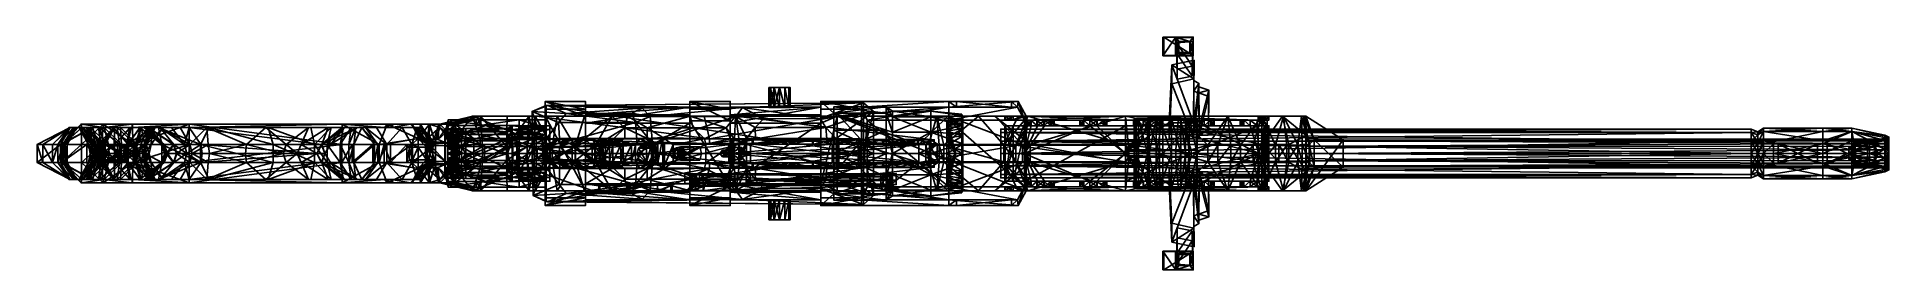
# Model space of a CAD drawing. Extents: x -4.92 to 4.89, y -0.62 to 0.62.
import ezdxf

# ---------------------------------------------------------------- set-up
doc = ezdxf.new("R2010")
doc.units = 0

msp = doc.modelspace()

# ---------------------------------------------------------------- linework, layer by layer
for points in [[(1.1131, 0.6154, -2.4148), (1.0507, 0.6164, -2.5126), (1.0459, 0.6161, -2.4989)], [(1.0459, 0.6161, -2.4989), (1.0507, 0.6164, -2.5126), (1.0507, 0.5185, -2.5131)], [(1.0459, 0.6161, -2.4989), (1.0507, 0.5185, -2.5131), (1.0459, 0.5183, -2.4994)], [(1.1131, 0.6154, -2.4148), (1.0459, 0.6161, -2.4989), (1.0459, 0.5183, -2.4994)], [(1.1131, 0.6154, -2.4148), (1.0459, 0.5183, -2.4994), (1.1131, 0.5176, -2.4153)], [(1.0507, 0.6164, -2.5126), (1.2069, 0.6173, -2.5113), (1.2069, 0.5194, -2.5118)], [(1.1131, 0.6154, -2.4148), (1.2069, 0.6173, -2.5113), (1.0507, 0.6164, -2.5126)], [(1.0507, 0.6164, -2.5126), (1.2069, 0.5194, -2.5118), (1.0507, 0.5185, -2.5131)], [(1.2065, 0.6155, -2.3784), (1.2069, 0.6173, -2.5113), (1.1131, 0.6154, -2.4148)], [(1.2065, 0.6155, -2.3784), (1.1131, 0.6154, -2.4148), (1.1175, 0.6151, -2.3784)], [(1.1175, 0.6151, -2.3784), (1.1131, 0.6154, -2.4148), (1.1131, 0.5176, -2.4153)], [(1.1175, 0.6151, -2.3784), (1.1131, 0.5176, -2.4153), (1.1175, 0.5172, -2.3784)], [(1.1879, 0.5938, -2.3699), (1.2065, 0.6155, -2.3784), (1.1175, 0.6151, -2.3784)], [(1.1879, 0.5938, -2.3699), (1.1175, 0.6151, -2.3784), (1.1294, 0.5936, -2.3699)], [(1.1294, 0.5936, -2.3699), (1.1175, 0.6151, -2.3784), (1.1175, 0.5172, -2.3784)], [(1.1294, 0.5936, -2.3699), (1.1175, 0.5172, -2.3784), (1.1294, 0.5349, -2.3699)], [(1.1204, 0.5859, -2.3507), (1.1879, 0.5938, -2.3699), (1.1294, 0.5936, -2.3699)], [(1.1204, 0.5859, -2.3507), (1.2043, 0.5931, -2.3507), (1.1879, 0.5938, -2.3699)], [(1.1204, 0.5859, -2.3507), (1.1294, 0.5936, -2.3699), (1.1294, 0.5349, -2.3699)], [(1.2009, 0.4634, -2.0679), (1.2043, 0.5931, -2.3507), (1.1204, 0.5859, -2.3507)], [(1.2065, 0.5177, -2.3784), (1.2065, 0.6155, -2.3784), (1.1879, 0.5938, -2.3699)], [(1.2065, 0.5177, -2.3784), (1.1879, 0.5938, -2.3699), (1.1879, 0.5351, -2.3699)], [(1.1879, 0.5351, -2.3699), (1.1879, 0.5938, -2.3699), (1.2043, 0.5931, -2.3507)], [(1.1879, 0.5351, -2.3699), (1.2043, 0.5931, -2.3507), (1.2043, 0.5277, -2.3507)], [(1.2043, 0.5277, -2.3507), (1.2043, 0.5931, -2.3507), (1.2009, 0.4634, -2.0679)], [(1.2069, 0.5194, -2.5118), (1.2069, 0.6173, -2.5113), (1.2065, 0.6155, -2.3784)], [(1.2069, 0.5194, -2.5118), (1.2065, 0.6155, -2.3784), (1.2065, 0.5177, -2.3784)], [(1.0507, 0.5185, -2.5131), (1.1131, 0.5176, -2.4153), (1.0459, 0.5183, -2.4994)], [(1.0507, 0.5185, -2.5131), (1.2069, 0.5194, -2.5118), (1.1131, 0.5176, -2.4153)], [(1.0938, 0.4691, -1.9973), (1.2107, 0.4943, -2.0701), (1.2104, 0.3958, -2.0846)], [(1.2078, 0.1628, -1.1806), (1.2107, 0.4943, -2.0701), (1.0938, 0.4691, -1.9973)], [(1.2065, 0.5177, -2.3784), (1.1131, 0.5176, -2.4153), (1.2069, 0.5194, -2.5118)], [(1.2065, 0.5177, -2.3784), (1.1175, 0.5172, -2.3784), (1.1131, 0.5176, -2.4153)], [(1.1175, 0.5172, -2.3784), (1.1879, 0.5351, -2.3699), (1.1294, 0.5349, -2.3699)], [(1.1175, 0.5172, -2.3784), (1.2065, 0.5177, -2.3784), (1.1879, 0.5351, -2.3699)], [(1.2009, 0.4634, -2.0679), (1.1204, 0.5859, -2.3507), (1.121, 0.4462, -2.0181)], [(1.1204, 0.5859, -2.3507), (1.1294, 0.5349, -2.3699), (1.1204, 0.5302, -2.3507)], [(1.121, 0.4462, -2.0181), (1.1204, 0.5859, -2.3507), (1.1204, 0.5302, -2.3507)], [(1.1879, 0.5351, -2.3699), (1.1204, 0.5302, -2.3507), (1.1294, 0.5349, -2.3699)], [(1.1879, 0.5351, -2.3699), (1.2043, 0.5277, -2.3507), (1.1204, 0.5302, -2.3507)], [(1.1204, 0.5302, -2.3507), (1.2003, 0.4099, -2.076), (1.1206, 0.3937, -2.0263)], [(1.121, 0.4462, -2.0181), (1.1204, 0.5302, -2.3507), (1.1206, 0.3937, -2.0263)], [(1.1204, 0.5302, -2.3507), (1.2043, 0.5277, -2.3507), (1.2003, 0.4099, -2.076)], [(1.2043, 0.5277, -2.3507), (1.2009, 0.4634, -2.0679), (1.2003, 0.4099, -2.076)], [(1.2104, 0.3958, -2.0846), (1.2107, 0.4943, -2.0701), (1.2078, 0.1628, -1.1806)], [(1.2078, 0.1628, -1.1806), (1.0938, 0.4691, -1.9973), (1.0787, 0.1628, -1.1816)], [(1.0787, 0.1628, -1.1816), (1.0938, 0.4691, -1.9973), (1.0936, 0.3695, -2.0118)], [(1.0938, 0.4691, -1.9973), (1.2104, 0.3958, -2.0846), (1.0936, 0.3695, -2.0118)], [(1.0936, 0.3695, -2.0118), (1.2104, 0.3958, -2.0846), (1.2075, 0.0791, -1.1951)], [(1.2104, 0.3958, -2.0846), (1.2078, 0.1628, -1.1806), (1.2075, 0.0791, -1.1951)], [(-1.0338, 0.2437, 2.2503), (-1.0414, 0.3497, 2.2222), (-1.0414, 0.2437, 2.2222)], [(-1.0414, 0.3497, 2.2222), (-1.0338, 0.2437, 2.194), (-1.0414, 0.2437, 2.2222)], [(-1.0338, 0.2437, 2.2503), (-1.0338, 0.3497, 2.2503), (-1.0414, 0.3497, 2.2222)], [(-1.0414, 0.3497, 2.2222), (-1.0338, 0.3497, 2.194), (-1.0338, 0.2437, 2.194)], [(-1.0338, 0.3497, 2.194), (-1.0414, 0.3497, 2.2222), (-0.9851, 0.3497, 2.2784)], [(-1.0414, 0.3497, 2.2222), (-1.0338, 0.3497, 2.2503), (-0.9851, 0.3497, 2.2784)], [(-1.0132, 0.3497, 2.2709), (-1.0338, 0.2437, 2.2503), (-1.0132, 0.2437, 2.2709)], [(-1.0338, 0.3497, 2.194), (-0.9851, 0.3497, 2.2784), (-0.9851, 0.3497, 2.1659)], [(-1.0338, 0.3497, 2.194), (-1.0132, 0.2437, 2.1734), (-1.0338, 0.2437, 2.194)], [(-1.0132, 0.3497, 2.2709), (-1.0338, 0.3497, 2.2503), (-1.0338, 0.2437, 2.2503)], [(-0.9851, 0.3497, 2.1659), (-1.0132, 0.3497, 2.1734), (-1.0338, 0.3497, 2.194)], [(-1.0338, 0.3497, 2.2503), (-1.0132, 0.3497, 2.2709), (-0.9851, 0.3497, 2.2784)], [(-1.0338, 0.3497, 2.194), (-1.0132, 0.3497, 2.1734), (-1.0132, 0.2437, 2.1734)], [(-0.9851, 0.3497, 2.2784), (-1.0132, 0.2437, 2.2709), (-0.9851, 0.2437, 2.2784)], [(-1.0132, 0.3497, 2.1734), (-0.9851, 0.2437, 2.1659), (-1.0132, 0.2437, 2.1734)], [(-0.9851, 0.3497, 2.2784), (-1.0132, 0.3497, 2.2709), (-1.0132, 0.2437, 2.2709)], [(-1.0132, 0.3497, 2.1734), (-0.9851, 0.3497, 2.1659), (-0.9851, 0.2437, 2.1659)], [(-0.9851, 0.3497, 2.1659), (-0.957, 0.2437, 2.1734), (-0.9851, 0.2437, 2.1659)], [(-0.957, 0.2437, 2.2709), (-0.9851, 0.3497, 2.2784), (-0.9851, 0.2437, 2.2784)], [(-0.9851, 0.3497, 2.1659), (-0.957, 0.3497, 2.1734), (-0.957, 0.2437, 2.1734)], [(-0.957, 0.2437, 2.2709), (-0.957, 0.3497, 2.2709), (-0.9851, 0.3497, 2.2784)], [(-0.9364, 0.3497, 2.194), (-0.957, 0.3497, 2.1734), (-0.9851, 0.3497, 2.1659)], [(-0.9851, 0.3497, 2.2784), (-0.957, 0.3497, 2.2709), (-0.9364, 0.3497, 2.2503)], [(-0.9364, 0.3497, 2.2503), (-0.9288, 0.3497, 2.2222), (-0.9851, 0.3497, 2.2784)], [(-0.9364, 0.3497, 2.194), (-0.9851, 0.3497, 2.1659), (-0.9851, 0.3497, 2.2784)], [(-0.9851, 0.3497, 2.2784), (-0.9288, 0.3497, 2.2222), (-0.9364, 0.3497, 2.194)], [(-0.957, 0.3497, 2.1734), (-0.9364, 0.2437, 2.194), (-0.957, 0.2437, 2.1734)], [(-0.9364, 0.2437, 2.2503), (-0.957, 0.3497, 2.2709), (-0.957, 0.2437, 2.2709)], [(-0.957, 0.3497, 2.1734), (-0.9364, 0.3497, 2.194), (-0.9364, 0.2437, 2.194)], [(-0.9364, 0.2437, 2.2503), (-0.9364, 0.3497, 2.2503), (-0.957, 0.3497, 2.2709)], [(-0.9364, 0.3497, 2.194), (-0.9288, 0.2437, 2.2222), (-0.9364, 0.2437, 2.194)], [(-0.9288, 0.3497, 2.2222), (-0.9364, 0.2437, 2.2503), (-0.9288, 0.2437, 2.2222)], [(-0.9364, 0.3497, 2.194), (-0.9288, 0.3497, 2.2222), (-0.9288, 0.2437, 2.2222)], [(-0.9288, 0.3497, 2.2222), (-0.9364, 0.3497, 2.2503), (-0.9364, 0.2437, 2.2503)], [(1.0787, 0.1628, -1.1816), (1.0936, 0.3695, -2.0118), (1.0784, 0.0791, -1.1961)], [(1.0936, 0.3695, -2.0118), (1.2075, 0.0791, -1.1951), (1.0784, 0.0791, -1.1961)], [(1.2077, 0.0859, -1.1868), (1.2094, 0.3322, -1.8741), (1.2363, 0.3175, -1.8344)], [(1.2077, 0.0859, -1.1868), (1.2363, 0.3175, -1.8344), (1.2378, 0.0859, -1.1868)], [(1.2364, 0.3716, -1.8264), (1.2095, 0.3862, -1.8662), (1.2078, 0.1355, -1.1788)], [(1.2364, 0.3716, -1.8264), (1.2078, 0.1355, -1.1788), (1.2378, 0.1438, -1.1788)], [(1.2094, 0.3322, -1.8741), (1.2095, 0.3862, -1.8662), (1.2364, 0.3716, -1.8264)], [(1.2094, 0.3322, -1.8741), (1.2364, 0.3716, -1.8264), (1.2363, 0.3175, -1.8344)], [(1.236, 0.3207, -1.8109), (1.236, 0.3538, -1.8029), (1.2894, 0.3353, -1.7503)], [(1.2894, 0.3353, -1.7503), (1.236, 0.3538, -1.8029), (1.2376, 0.1359, -1.1841)], [(1.236, 0.3207, -1.8109), (1.2894, 0.3353, -1.7503), (1.2893, 0.3022, -1.7582)], [(1.2375, 0.0975, -1.1921), (1.236, 0.3207, -1.8109), (1.2893, 0.3022, -1.7582)], [(1.2363, 0.3175, -1.8344), (1.2364, 0.3716, -1.8264), (1.2378, 0.1438, -1.1788)], [(1.2363, 0.3175, -1.8344), (1.2378, 0.1438, -1.1788), (1.2378, 0.0859, -1.1868)], [(1.2375, 0.0975, -1.1921), (1.2893, 0.3022, -1.7582), (1.2864, 0.0975, -1.1922)], [(1.2894, 0.3353, -1.7503), (1.2376, 0.1359, -1.1841), (1.2865, 0.126, -1.1842)], [(1.2893, 0.3022, -1.7582), (1.2865, 0.126, -1.1842), (1.2864, 0.0975, -1.1922)], [(1.2893, 0.3022, -1.7582), (1.2894, 0.3353, -1.7503), (1.2865, 0.126, -1.1842)], [(-2.738, 0.1548, 0.4859), (-2.7857, 0.1548, 0.5463), (-2.6116, 0.1971, 0.5463)], [(-2.6116, 0.1971, 0.5463), (-2.7857, 0.1548, 0.5463), (-2.7065, 0.0773, 0.6502)], [(-2.5703, 0.1971, 0.3849), (-2.738, 0.1548, 0.4859), (-2.6116, 0.1971, 0.5463)], [(-2.5703, 0.1971, 0.3849), (-2.703, 0.1548, 0.3491), (-2.738, 0.1548, 0.4859)], [(-2.6116, 0.1971, 0.5463), (-2.7065, 0.0773, 0.6502), (-2.571, 0.0773, 0.6502)], [(-2.5583, 0.0374, 0.2557), (-2.703, 0.1548, 0.3491), (-2.5703, 0.1971, 0.3849)], [(-2.3164, 0.0773, 0.6502), (-2.6116, 0.1971, 0.5463), (-2.571, 0.0773, 0.6502)], [(-2.4282, 0.1971, 0.4017), (-2.6116, 0.1971, 0.5463), (-2.2738, 0.1971, 0.5463)], [(-2.3164, 0.0773, 0.6502), (-2.2738, 0.1971, 0.5463), (-2.6116, 0.1971, 0.5463)], [(-2.4282, 0.1971, 0.4017), (-2.5703, 0.1971, 0.3849), (-2.6116, 0.1971, 0.5463)], [(-2.4322, 0.0374, 0.2496), (-2.5703, 0.1971, 0.3849), (-2.4282, 0.1971, 0.4017)], [(-2.4322, 0.0374, 0.2496), (-2.5583, 0.0374, 0.2557), (-2.5703, 0.1971, 0.3849)], [(-2.312, 0.1971, 0.2682), (-2.4322, 0.0374, 0.2496), (-2.4282, 0.1971, 0.4017)], [(-2.312, 0.1971, 0.2682), (-2.3217, 0.0374, 0.1602), (-2.4322, 0.0374, 0.2496)], [(-2.2738, 0.1971, 0.5463), (-2.1634, 0.1971, 0.3616), (-2.4282, 0.1971, 0.4017)], [(-2.1634, 0.1971, 0.3616), (-2.312, 0.1971, 0.2682), (-2.4282, 0.1971, 0.4017)], [(-2.2861, 0.0374, 0.1615), (-2.3217, 0.0374, 0.1602), (-2.312, 0.1971, 0.2682)], [(-1.3557, 0.0773, 0.6502), (-2.2738, 0.1971, 0.5463), (-2.3164, 0.0773, 0.6502)], [(-2.2861, 0.0374, 0.1615), (-2.312, 0.1971, 0.2682), (-2.2806, 0.1971, 0.2668)], [(-2.1634, 0.1971, 0.3616), (-2.2806, 0.1971, 0.2668), (-2.312, 0.1971, 0.2682)], [(-2.2126, 0.255, 2.0095), (-2.2962, 0.2226, 2.0139), (-2.2221, 0.2544, 2.0401)], [(-2.1161, 0.2121, 1.8431), (-2.2962, 0.2226, 2.0139), (-2.2126, 0.255, 2.0095)], [(-2.2962, 0.2226, 2.0139), (-2.2221, 0, 2.0401), (-2.2221, 0.2544, 2.0401)], [(-2.1563, 0.1637, 1.7813), (-2.2398, 0.0529, 1.9244), (-2.2962, 0.2226, 2.0139)], [(-2.2398, 0.0529, 1.9244), (-2.2953, -0.0001, 2.0188), (-2.2962, 0.2226, 2.0139)], [(-2.1161, 0.2121, 1.8431), (-2.1563, 0.1637, 1.7813), (-2.2962, 0.2226, 2.0139)], [(-2.2962, 0.2226, 2.0139), (-2.2953, -0.0001, 2.0188), (-2.2221, 0, 2.0401)], [(-2.2806, 0.1971, 0.2668), (-2.1902, 0.0374, 0.211), (-2.2861, 0.0374, 0.1615)], [(-2.2806, 0.1971, 0.2668), (-2.1634, 0.1971, 0.3616), (-2.1902, 0.0374, 0.211)], [(-1.9577, 0.1971, 0.4199), (-2.2738, 0.1971, 0.5463), (-1.3851, 0.1971, 0.5463)], [(-2.2738, 0.1971, 0.5463), (-2.1814, 0.1971, 0.4604), (-2.1634, 0.1971, 0.3616)], [(-1.3557, 0.0773, 0.6502), (-1.3851, 0.1971, 0.5463), (-2.2738, 0.1971, 0.5463)], [(-1.9577, 0.1971, 0.4199), (-2.1814, 0.1971, 0.4604), (-2.2738, 0.1971, 0.5463)], [(-2.0137, 0.276, 2.167), (-2.2267, 0.276, 2.3092), (-2.0137, 0.276, 2.3064)], [(-2.0137, 0.2341, 2.0378), (-2.2267, 0.276, 2.1638), (-2.0137, 0.276, 2.167)], [(-2.0137, 0.1972, 2.4551), (-2.2267, 0.276, 2.3092), (-2.2267, 0.1972, 2.458)], [(-2.2267, 0.1786, 2.3092), (-2.2267, 0.276, 2.1638), (-2.2267, 0.1786, 2.1638)], [(-2.0137, 0.276, 2.167), (-2.2267, 0.276, 2.1638), (-2.2267, 0.276, 2.3092)], [(-2.0137, 0.2341, 2.0378), (-2.2267, 0.2341, 2.0378), (-2.2267, 0.276, 2.1638)], [(-2.0137, 0.1972, 2.4551), (-2.0137, 0.276, 2.3064), (-2.2267, 0.276, 2.3092)], [(-2.2267, 0.1786, 2.1638), (-2.2267, 0.276, 2.1638), (-2.2267, 0.2341, 2.0378)], [(-2.2267, 0.1786, 2.3092), (-2.2267, 0.276, 2.3092), (-2.2267, 0.276, 2.1638)], [(-2.2267, 0.1972, 2.458), (-2.2267, 0.276, 2.3092), (-2.2267, 0.1786, 2.3092)], [(-2.2267, 0.1786, 2.1638), (-2.2267, 0.2341, 2.0378), (-2.2267, 0.1372, 2.0374)], [(-2.2267, 0.1972, 2.458), (-2.2267, 0.1786, 2.3092), (-2.2267, 0.0999, 2.4397)], [(-2.2267, 0.1972, 2.458), (-2.0137, -0.1972, 2.4551), (-2.0137, 0.1972, 2.4551)], [(-2.2267, -0.0999, 2.4397), (-2.2267, 0.1972, 2.458), (-2.2267, 0.0999, 2.4397)], [(-2.2267, 0.1972, 2.458), (-2.2267, -0.1972, 2.458), (-2.0137, -0.1972, 2.4551)], [(-2.2267, -0.0999, 2.4397), (-2.2267, -0.1972, 2.458), (-2.2267, 0.1972, 2.458)], [(-2.2221, 0.2544, 2.0401), (-0.5398, 0.2691, 2.0355), (-2.2126, 0.255, 2.0095)], [(-0.5397, 0, 2.0393), (-0.5398, 0.2691, 2.0355), (-2.2221, 0.2544, 2.0401)], [(-0.5397, 0, 2.0393), (-2.2221, 0.2544, 2.0401), (-2.2221, 0, 2.0401)], [(-1.1817, 0.2433, 1.9472), (-2.2126, 0.255, 2.0095), (-0.5398, 0.2691, 2.0355)], [(-1.7137, 0.2411, 1.9478), (-2.1161, 0.2121, 1.8431), (-2.2126, 0.255, 2.0095)], [(-1.1817, 0.2433, 1.9472), (-1.7137, 0.2411, 1.9478), (-2.2126, 0.255, 2.0095)], [(-2.1634, 0.1971, 0.3616), (-2.0689, 0.0374, 0.2022), (-2.1902, 0.0374, 0.211)], [(-2.1814, 0.1971, 0.4604), (-2.019, 0.1971, 0.3616), (-2.1634, 0.1971, 0.3616)], [(-2.1814, 0.1971, 0.4604), (-1.9577, 0.1971, 0.4199), (-2.019, 0.1971, 0.3616)], [(-2.1634, 0.1971, 0.3616), (-2.019, 0.1971, 0.3616), (-2.0689, 0.0374, 0.2022)], [(-1.7484, 0.1638, 1.7838), (-2.1563, 0.1637, 1.7813), (-2.1161, 0.2121, 1.8431)], [(-1.7137, 0.2411, 1.9478), (-1.7681, 0.2135, 1.8427), (-2.1161, 0.2121, 1.8431)], [(-1.7484, 0.1638, 1.7838), (-2.1161, 0.2121, 1.8431), (-1.7681, 0.2135, 1.8427)], [(-2.0689, 0.0374, 0.2022), (-1.8712, 0.1971, 0.2394), (-1.9634, 0.0374, 0.1287)], [(-2.0689, 0.0374, 0.2022), (-2.019, 0.1971, 0.3616), (-1.8712, 0.1971, 0.2394)], [(-1.9577, 0.1971, 0.4199), (-1.8712, 0.1971, 0.2394), (-2.019, 0.1971, 0.3616)], [(-2.0137, 0.276, 2.3064), (-2.0137, 0.1601, 2.3756), (-2.0137, 0.2457, 2.2935)], [(-2.0137, 0.2457, 2.2935), (-2.0137, 0.276, 2.167), (-2.0137, 0.276, 2.3064)], [(-2.0137, 0.276, 2.3064), (-2.0137, 0.1972, 2.4551), (-2.0137, 0.1601, 2.3756)], [(-2.0137, 0.2457, 2.2935), (-2.0137, 0.2457, 2.1718), (-2.0137, 0.276, 2.167)], [(-2.0137, 0.2341, 2.0378), (-2.0137, 0.276, 2.167), (-2.0137, 0.2457, 2.1718)], [(-2.0137, 0.2457, 2.1718), (-1.4598, 0.2457, 2.2963), (-1.4598, 0.2457, 2.1686)], [(-1.4598, 0.2457, 2.1686), (-2.0137, 0.2053, 2.0378), (-2.0137, 0.2457, 2.1718)], [(-2.0137, 0.2341, 2.0378), (-2.0137, 0.2457, 2.1718), (-2.0137, 0.2053, 2.0378)], [(-2.0137, 0.1601, 2.3756), (-1.4598, 0.2457, 2.2963), (-2.0137, 0.2457, 2.2935)], [(-2.0137, 0.2457, 2.1718), (-2.0137, 0.2457, 2.2935), (-1.4598, 0.2457, 2.2963)], [(-1.4598, 0.2457, 2.1686), (-1.4598, 0.2053, 2.0378), (-2.0137, 0.2053, 2.0378)], [(-2.0137, 0.1601, 2.3756), (-1.4598, 0.1601, 2.3784), (-1.4598, 0.2457, 2.2963)], [(-2.0137, 0.1601, 2.3756), (-2.0137, 0.1972, 2.4551), (-2.0137, -0.1972, 2.4551)], [(-1.9634, 0.0374, 0.1287), (-1.8712, 0.1971, 0.2394), (-1.8049, 0.1352, 0.0478)], [(-1.3851, 0.1971, 0.5463), (-1.7906, 0.1971, 0.2528), (-1.9577, 0.1971, 0.4199)], [(-1.9577, 0.1971, 0.4199), (-1.7906, 0.1971, 0.2528), (-1.8712, 0.1971, 0.2394)], [(-1.7906, 0.1971, 0.2528), (-1.8049, 0.1352, 0.0478), (-1.8712, 0.1971, 0.2394)], [(-1.7906, 0.1971, 0.2528), (-1.686, 0.1352, 0.0478), (-1.8049, 0.1352, 0.0478)], [(-1.4587, 0.1971, 0.177), (-1.686, 0.1352, 0.0478), (-1.7906, 0.1971, 0.2528)], [(-1.3851, 0.1971, 0.5463), (-1.4587, 0.1971, 0.177), (-1.7906, 0.1971, 0.2528)], [(-1.7681, 0.2135, 1.8427), (-1.7137, 0.2411, 1.9478), (-1.6699, 0.196, 1.8957)], [(-1.7681, 0.2135, 1.8427), (-1.6699, 0.196, 1.8957), (-1.7484, 0.1638, 1.7838)], [(-1.1817, 0.2433, 1.9472), (-1.6699, 0.196, 1.8957), (-1.7137, 0.2411, 1.9478)], [(-1.4587, 0.1971, 0.177), (-1.4425, 0.1352, 0.0478), (-1.686, 0.1352, 0.0478)], [(-1.1817, 0.2433, 1.9472), (-1.2164, 0.196, 1.8957), (-1.6699, 0.196, 1.8957)], [(-1.2468, 0.276, 2.167), (-1.4598, 0.276, 2.3092), (-1.2468, 0.276, 2.3064)], [(-1.2468, 0.2341, 2.0378), (-1.4598, 0.276, 2.1638), (-1.2468, 0.276, 2.167)], [(-1.4598, 0.276, 2.1638), (-1.4598, 0.2457, 2.2963), (-1.4598, 0.276, 2.3092)], [(-1.2468, 0.1723, 2.4058), (-1.4598, 0.276, 2.3092), (-1.4598, 0.1723, 2.4087)], [(-1.2468, 0.276, 2.167), (-1.4598, 0.276, 2.1638), (-1.4598, 0.276, 2.3092)], [(-1.2468, 0.2341, 2.0378), (-1.4598, 0.2341, 2.0378), (-1.4598, 0.276, 2.1638)], [(-1.4598, 0.276, 2.1638), (-1.4598, 0.2457, 2.1686), (-1.4598, 0.2457, 2.2963)], [(-1.4598, 0.2457, 2.1686), (-1.4598, 0.276, 2.1638), (-1.4598, 0.2341, 2.0378)], [(-1.2468, 0.1723, 2.4058), (-1.2468, 0.276, 2.3064), (-1.4598, 0.276, 2.3092)], [(-1.4598, 0.1723, 2.4087), (-1.4598, 0.276, 2.3092), (-1.4598, 0.2457, 2.2963)], [(-1.4598, 0.2457, 2.1686), (-1.4598, 0.2341, 2.0378), (-1.4598, 0.2053, 2.0378)], [(-1.4598, 0.1723, 2.4087), (-1.4598, 0.2457, 2.2963), (-1.4598, 0.1601, 2.3784)], [(-1.3851, 0.1971, 0.5463), (-1.2191, 0.1971, 0.1755), (-1.4587, 0.1971, 0.177)], [(-1.2679, 0.1352, 0.0478), (-1.4587, 0.1971, 0.177), (-1.2191, 0.1971, 0.1755)], [(-1.2679, 0.1352, 0.0478), (-1.4425, 0.1352, 0.0478), (-1.4587, 0.1971, 0.177)], [(-1.3557, 0.0773, 0.6502), (-0.6669, 0.1971, 0.5463), (-1.3851, 0.1971, 0.5463)], [(-1.3851, 0.1971, 0.5463), (-0.6669, 0.1971, 0.5463), (-1.2191, 0.1971, 0.1755)], [(-1.3557, 0.0773, 0.6502), (-0.559, 0.0773, 0.6634), (-0.6669, 0.1971, 0.5463)], [(-1.2679, 0.1352, 0.0478), (-1.2191, 0.1971, 0.1755), (-1.2247, 0.0745, 0.0974)], [(-1.2468, 0.2457, 2.2935), (-1.2468, 0.276, 2.167), (-1.2468, 0.276, 2.3064)], [(-1.2468, 0.2341, 2.0378), (-1.2468, 0.276, 2.167), (-1.2468, 0.2457, 2.1718)], [(-1.2468, 0.2457, 2.2935), (-1.2468, 0.2457, 2.1718), (-1.2468, 0.276, 2.167)], [(-1.2468, 0.2457, 2.2935), (-1.2468, 0.276, 2.3064), (-1.2468, 0.1723, 2.4058)], [(-1.2468, 0.2341, 2.0378), (-1.2468, 0.2457, 2.1718), (-1.2468, 0.2053, 2.0378)], [(-1.2468, 0.2457, 2.2935), (-1.2468, 0.1723, 2.4058), (-1.2468, 0.1601, 2.3756)], [(-0.7671, 0.2457, 2.2963), (-1.2468, 0.2457, 2.1718), (-1.2468, 0.2457, 2.2935)], [(-1.2468, 0.2053, 2.0378), (-0.7671, 0.2457, 2.1686), (-0.7671, 0.2053, 2.0378)], [(-0.7671, 0.2457, 2.2963), (-1.2468, 0.1601, 2.3756), (-0.7671, 0.1601, 2.3784)], [(-0.7671, 0.2457, 2.2963), (-0.7671, 0.2457, 2.1686), (-1.2468, 0.2457, 2.1718)], [(-1.2468, 0.2053, 2.0378), (-1.2468, 0.2457, 2.1718), (-0.7671, 0.2457, 2.1686)], [(-0.7671, 0.2457, 2.2963), (-1.2468, 0.2457, 2.2935), (-1.2468, 0.1601, 2.3756)], [(-0.188, 0.0745, 0.0965), (-1.2247, 0.0745, 0.0974), (-1.2191, 0.1971, 0.1755)], [(-0.188, 0.0745, 0.0965), (-1.2191, 0.1971, 0.1755), (-0.1523, 0.1971, 0.1685)], [(-0.1523, 0.1971, 0.1685), (-1.2191, 0.1971, 0.1755), (-0.6669, 0.1971, 0.5463)], [(-1.0707, 0.1842, 1.7183), (-1.2164, 0.196, 1.8957), (-1.1817, 0.2433, 1.9472)], [(-1.1817, 0.2433, 1.9472), (-0.5398, 0.2691, 2.0355), (-0.7692, 0.1852, 1.7169)], [(-1.1817, 0.2433, 1.9472), (-0.7692, 0.1852, 1.7169), (-1.0707, 0.1842, 1.7183)], [(-0.7692, 0.1852, 1.7169), (-0.5398, 0.2691, 2.0355), (-0.4882, 0.2227, 2.0393)], [(-0.7692, 0.1852, 1.7169), (-0.4882, 0.2227, 2.0393), (-0.7396, 0.1379, 1.6703)], [(0.2794, 0.276, 2.3124), (-0.0484, 0.276, 2.1924), (-0.7671, 0.276, 2.3092)], [(-0.5519, 0.2345, 2.0374), (-0.7671, 0.276, 2.1638), (-0.5519, 0.276, 2.167)], [(-0.7671, 0.276, 2.1638), (-0.7671, 0.2457, 2.2963), (-0.7671, 0.276, 2.3092)], [(-0.7671, 0.276, 2.3092), (-0.5519, 0.276, 2.167), (-0.7671, 0.276, 2.1638)], [(-0.0484, 0.276, 2.1924), (-0.088, 0.276, 2.1781), (-0.7671, 0.276, 2.3092)], [(-0.7671, 0.1601, 2.3784), (-0.7671, 0.276, 2.3092), (-0.7671, 0.2457, 2.2963)], [(-0.5519, 0.2345, 2.0374), (-0.7671, 0.2345, 2.0374), (-0.7671, 0.276, 2.1638)], [(-0.7671, 0.276, 2.1638), (-0.7671, 0.2457, 2.1686), (-0.7671, 0.2457, 2.2963)], [(-0.7671, 0.2457, 2.1686), (-0.7671, 0.276, 2.1638), (-0.7671, 0.2345, 2.0374)], [(-0.7671, 0.276, 2.3092), (-0.088, 0.276, 2.1781), (-0.5519, 0.276, 2.167)], [(0.2794, 0.276, 2.3124), (-0.7671, 0.276, 2.3092), (-0.6795, 0.1972, 2.458)], [(-0.7671, 0.1601, 2.3784), (-0.6795, 0.1972, 2.458), (-0.7671, 0.276, 2.3092)], [(-0.7671, 0.2457, 2.1686), (-0.7671, 0.2345, 2.0374), (-0.7671, 0.2053, 2.0378)], [(-0.7671, -0.1601, 2.3784), (-0.6795, 0.1972, 2.458), (-0.7671, 0.1601, 2.3784)], [(-0.7671, -0.1601, 2.3784), (-0.6795, -0.1972, 2.458), (-0.6795, 0.1972, 2.458)], [(-0.7396, 0.1379, 1.6703), (-0.4882, 0.2227, 2.0393), (-0.6851, 0.0802, 1.7503)], [(-0.4206, 0.2136, 2.0635), (-0.698, 0.2466, 2.1869), (-0.4206, 0.2466, 2.1869)], [(-0.4206, 0.2466, 2.1869), (-0.698, 0.2136, 2.3102), (-0.4206, 0.2136, 2.3102)], [(-0.4206, 0.2136, 2.0635), (-0.698, 0.2136, 2.0635), (-0.698, 0.2466, 2.1869)], [(-0.4206, 0.2466, 2.1869), (-0.698, 0.2466, 2.1869), (-0.698, 0.2136, 2.3102)], [(-0.4206, 0.1233, 2.4004), (-0.698, 0.2136, 2.3102), (-0.698, 0.1233, 2.4004)], [(-0.4206, 0.1233, 1.9001), (-0.698, 0.2136, 2.0635), (-0.4206, 0.2136, 2.0635)], [(-0.4206, 0.1233, 2.4004), (-0.4206, 0.2136, 2.3102), (-0.698, 0.2136, 2.3102)], [(-0.4206, 0.1233, 1.9001), (-0.698, 0.1233, 1.9001), (-0.698, 0.2136, 2.0635)], [(-0.6851, 0.0802, 1.7503), (-0.4882, 0.2227, 2.0393), (-0.4882, 0, 2.0393)], [(0.2794, 0.276, 2.3124), (-0.6795, 0.1972, 2.458), (0.3211, 0.1972, 2.4551)], [(-0.6795, 0.1972, 2.458), (0.3211, -0.1972, 2.4551), (0.3211, 0.1972, 2.4551)], [(-0.6795, 0.1972, 2.458), (-0.6795, -0.1972, 2.458), (0.3211, -0.1972, 2.4551)], [(-0.2465, 0.0479, 0.6634), (-0.6669, 0.1971, 0.5463), (-0.559, 0.0773, 0.6634)], [(-0.1523, 0.1971, 0.1685), (-0.6669, 0.1971, 0.5463), (-0.0936, 0.1971, 0.5463)], [(-0.2465, 0.0479, 0.6634), (-0.0936, 0.1971, 0.5463), (-0.6669, 0.1971, 0.5463)], [(-0.088, 0.276, 2.1781), (-0.5519, 0.2457, 2.1718), (-0.5519, 0.276, 2.167)], [(-0.088, 0.276, 2.1781), (-0.088, 0.2457, 2.1781), (-0.5519, 0.2457, 2.1718)], [(-0.5519, 0.2345, 2.0374), (-0.5519, 0.276, 2.167), (-0.5519, 0.2457, 2.1718)], [(-0.088, 0.2457, 2.2206), (-0.5519, 0.2457, 2.1718), (-0.088, 0.2457, 2.1781)], [(-0.5213, 0.1774, 2.4274), (-0.5519, -0.2457, 2.1718), (-0.5519, 0.2457, 2.1718)], [(-0.5519, 0.2345, 2.0374), (-0.5519, 0.2457, 2.1718), (-0.5519, 0.2053, 2.0378)], [(-0.5519, -0.2457, 2.1718), (-0.5519, 0.2053, 2.0378), (-0.5519, 0.2457, 2.1718)], [(-0.5519, 0.2457, 2.1718), (-0.088, 0.2457, 2.3), (-0.5213, 0.1774, 2.4274)], [(-0.5519, 0.2457, 2.1718), (-0.088, 0.2457, 2.2206), (-0.088, 0.2457, 2.3)], [(-0.5519, -0.2457, 2.1718), (-0.5519, -0.2053, 2.0376), (-0.5519, 0.2053, 2.0378)], [(-0.4882, 0.2227, 2.0393), (-0.5398, 0.2691, 2.0355), (-0.5397, 0, 2.0393)], [(-0.4882, 0.2227, 2.0393), (-0.5397, 0, 2.0393), (-0.4882, 0, 2.0393)], [(-0.5213, 0.1774, 2.4274), (-0.088, 0.2457, 2.3), (-0.088, 0.1774, 2.4274)], [(-0.3873, 0.1947, 2.2976), (-0.4206, 0.2466, 2.1869), (-0.4206, 0.2136, 2.3102)], [(-0.3873, 0.2248, 2.1852), (-0.4206, 0.2136, 2.0635), (-0.4206, 0.2466, 2.1869)], [(-0.3873, 0.1947, 2.2976), (-0.3873, 0.2248, 2.1852), (-0.4206, 0.2466, 2.1869)], [(-0.3873, 0.2248, 2.1852), (-0.3873, 0.1947, 2.0728), (-0.4206, 0.2136, 2.0635)], [(-0.3873, 0.1124, 2.3799), (-0.4206, 0.2136, 2.3102), (-0.4206, 0.1233, 2.4004)], [(-0.3873, 0.1124, 1.9238), (-0.4206, 0.2136, 2.0635), (-0.3873, 0.1947, 2.0728)], [(-0.3873, 0.1124, 2.3799), (-0.3873, 0.1947, 2.2976), (-0.4206, 0.2136, 2.3102)], [(-0.3873, 0.1124, 1.9238), (-0.4206, 0.1233, 1.9001), (-0.4206, 0.2136, 2.0635)], [(-0.3873, 0.2248, 2.1852), (-0.1835, 0.1947, 2.2976), (-0.1835, 0.2248, 2.1852)], [(-0.3873, 0.1947, 2.0728), (-0.1835, 0.2248, 2.1852), (-0.1835, 0.1947, 2.0728)], [(-0.3873, 0.2248, 2.1852), (-0.3873, 0.1947, 2.2976), (-0.1835, 0.1947, 2.2976)], [(-0.3873, 0.1947, 2.0728), (-0.3873, 0.2248, 2.1852), (-0.1835, 0.2248, 2.1852)], [(-0.0936, 0.1971, 0.5463), (-0.2465, 0.0479, 0.6634), (0.3019, 0.0479, 0.6634)], [(-0.188, 0.0745, 0.0965), (-0.1523, 0.1971, 0.1685), (-0.1393, 0.045, 0.0348)], [(-0.0202, 0.2079, 2.1852), (-0.1835, 0.2248, 2.1852), (-0.0202, 0.2008, 2.239)], [(-0.0202, 0.2008, 2.1314), (-0.1835, 0.2248, 2.1852), (-0.0202, 0.2079, 2.1852)], [(-0.1835, 0.1947, 2.0728), (-0.1835, 0.2248, 2.1852), (-0.0202, 0.2008, 2.1314)], [(-0.1835, 0.2248, 2.1852), (-0.1835, 0.1947, 2.2976), (-0.0202, 0.2008, 2.239)], [(-0.0202, 0.1801, 2.0813), (-0.1835, 0.1947, 2.0728), (-0.0202, 0.2008, 2.1314)], [(-0.0202, 0.2008, 2.239), (-0.1835, 0.1947, 2.2976), (-0.0202, 0.1801, 2.2892)], [(-0.1142, 0.045, -0.0208), (-0.1523, 0.1971, 0.1685), (0.0684, 0.1971, 0.1578)], [(-0.0936, 0.1971, 0.5463), (0.0684, 0.1971, 0.1578), (-0.1523, 0.1971, 0.1685)], [(-0.1142, 0.045, -0.0208), (-0.1393, 0.045, 0.0348), (-0.1523, 0.1971, 0.1685)], [(0.2037, 0.045, -0.0208), (-0.1142, 0.045, -0.0208), (0.0684, 0.1971, 0.1578)], [(-0.0936, 0.1971, 0.5463), (0.3019, 0.0479, 0.6634), (0.155, 0.1971, 0.5463)], [(-0.0936, 0.1971, 0.5463), (0.155, 0.1971, 0.5463), (0.0684, 0.1971, 0.1578)], [(-0.0484, 0.2457, 2.1924), (-0.088, 0.276, 2.1781), (-0.0484, 0.276, 2.1924)], [(-0.0484, 0.2457, 2.1924), (-0.088, 0.2457, 2.1781), (-0.088, 0.276, 2.1781)], [(0.2436, 0.2457, 2.1893), (-0.088, 0.2457, 2.3), (-0.088, 0.2457, 2.2206)], [(-0.088, 0.2457, 2.2206), (-0.0484, 0.2457, 2.1924), (0.2436, 0.2457, 2.1893)], [(-0.088, 0.2457, 2.2206), (-0.088, 0.2457, 2.1781), (-0.0484, 0.2457, 2.1924)], [(-0.088, 0.1774, 2.4274), (0.2758, 0.2457, 2.3), (0.3131, 0.1774, 2.4274)], [(0.2436, 0.2457, 2.1893), (0.2758, 0.2457, 2.3), (-0.088, 0.2457, 2.3)], [(-0.088, 0.1774, 2.4274), (-0.088, 0.2457, 2.3), (0.2758, 0.2457, 2.3)], [(0.2436, 0.2457, 2.1893), (-0.0484, 0.276, 2.1924), (0.2436, 0.276, 2.1893)], [(0.2794, 0.276, 2.3124), (0.2436, 0.276, 2.1893), (-0.0484, 0.276, 2.1924)], [(0.2436, 0.2457, 2.1893), (-0.0484, 0.2457, 2.1924), (-0.0484, 0.276, 2.1924)], [(-0.0202, 0.2079, 2.1852), (-0.0149, 0.1817, 2.1366), (-0.0202, 0.2008, 2.1314)], [(-0.0202, 0.2008, 2.239), (-0.0149, 0.1881, 2.1852), (-0.0202, 0.2079, 2.1852)], [(-0.0202, 0.2079, 2.1852), (-0.0149, 0.1881, 2.1852), (-0.0149, 0.1817, 2.1366)], [(-0.0202, 0.1801, 2.2892), (-0.0149, 0.1817, 2.2339), (-0.0202, 0.2008, 2.239)], [(-0.0202, 0.2008, 2.1314), (-0.0149, 0.1629, 2.0912), (-0.0202, 0.1801, 2.0813)], [(-0.0202, 0.2008, 2.1314), (-0.0149, 0.1817, 2.1366), (-0.0149, 0.1629, 2.0912)], [(-0.0202, 0.2008, 2.239), (-0.0149, 0.1817, 2.2339), (-0.0149, 0.1881, 2.1852)], [(0.155, 0.1971, 0.5463), (0.2087, 0.1971, 0.322), (0.0684, 0.1971, 0.1578)], [(0.2037, 0.045, -0.0208), (0.0684, 0.1971, 0.1578), (0.279, 0.1971, 0.1614)], [(0.279, 0.1971, 0.1614), (0.0684, 0.1971, 0.1578), (0.2087, 0.1971, 0.322)], [(0.3419, 0.0479, 0.6959), (0.155, 0.1971, 0.5463), (0.3019, 0.0479, 0.6634)], [(0.3419, 0.0479, 0.6959), (0.8473, 0.1971, 0.5419), (0.155, 0.1971, 0.5463)], [(0.242, 0.1971, 0.4248), (0.155, 0.1971, 0.5463), (0.3111, 0.1971, 0.4314)], [(0.242, 0.1971, 0.4248), (0.2108, 0.1971, 0.3798), (0.155, 0.1971, 0.5463)], [(0.3111, 0.1971, 0.4314), (0.155, 0.1971, 0.5463), (0.8473, 0.1971, 0.5419)], [(0.155, 0.1971, 0.5463), (0.2108, 0.1971, 0.3798), (0.2087, 0.1971, 0.322)], [(0.2037, 0.045, -0.0208), (0.331, 0.1971, 0.1034), (0.2666, 0.045, -0.0807)], [(0.2037, 0.045, -0.0208), (0.279, 0.1971, 0.1614), (0.331, 0.1971, 0.1034)], [(0.2516, 0.1971, 0.2784), (0.2087, 0.1775, 0.322), (0.2516, 0.1775, 0.2784)], [(0.2087, 0.1971, 0.322), (0.2108, 0.1775, 0.3798), (0.2087, 0.1775, 0.322)], [(0.279, 0.1971, 0.1614), (0.2087, 0.1971, 0.322), (0.2516, 0.1971, 0.2784)], [(0.2516, 0.1971, 0.2784), (0.2087, 0.1971, 0.322), (0.2087, 0.1775, 0.322)], [(0.2087, 0.1971, 0.322), (0.2108, 0.1971, 0.3798), (0.2108, 0.1775, 0.3798)], [(0.242, 0.1775, 0.4248), (0.2108, 0.1971, 0.3798), (0.242, 0.1971, 0.4248)], [(0.242, 0.1775, 0.4248), (0.2108, 0.1775, 0.3798), (0.2108, 0.1971, 0.3798)], [(0.242, 0.1775, 0.4248), (0.3111, 0.1971, 0.4314), (0.3111, 0.1775, 0.4314)], [(0.242, 0.1775, 0.4248), (0.242, 0.1971, 0.4248), (0.3111, 0.1971, 0.4314)], [(0.2758, 0.2457, 2.3), (0.2436, 0.276, 2.1893), (0.2794, 0.276, 2.3124)], [(0.2758, 0.2457, 2.3), (0.2436, 0.2457, 2.1893), (0.2436, 0.276, 2.1893)], [(0.3173, 0.1971, 0.2642), (0.2516, 0.1775, 0.2784), (0.3173, 0.1775, 0.2642)], [(0.3173, 0.1971, 0.2642), (0.279, 0.1971, 0.1614), (0.2516, 0.1971, 0.2784)], [(0.3173, 0.1971, 0.2642), (0.2516, 0.1971, 0.2784), (0.2516, 0.1775, 0.2784)], [(0.8472, 0.045, -0.0807), (0.2666, 0.045, -0.0807), (0.331, 0.1971, 0.1034)], [(0.2794, 0.276, 2.3124), (0.3131, 0.1774, 2.4274), (0.2758, 0.2457, 2.3)], [(0.3173, 0.1971, 0.2642), (0.331, 0.1971, 0.1034), (0.279, 0.1971, 0.1614)], [(0.2794, 0.276, 2.3124), (0.3211, 0.1972, 2.4551), (0.3131, 0.1774, 2.4274)], [(0.3111, 0.1971, 0.4314), (0.8473, 0.1775, 0.4314), (0.3111, 0.1775, 0.4314)], [(0.3111, 0.1971, 0.4314), (0.8473, 0.1971, 0.5419), (0.8473, 0.1971, 0.4314)], [(0.3111, 0.1971, 0.4314), (0.8473, 0.1971, 0.4314), (0.8473, 0.1775, 0.4314)], [(0.3131, 0.1774, 2.4274), (0.3211, 0.1972, 2.4551), (0.3211, -0.1972, 2.4551)], [(0.8473, 0.1971, 0.2642), (0.3173, 0.1775, 0.2642), (0.8473, 0.1775, 0.2642)], [(0.8473, 0.1971, 0.2642), (0.331, 0.1971, 0.1034), (0.3173, 0.1971, 0.2642)], [(0.8473, 0.1971, 0.2642), (0.3173, 0.1971, 0.2642), (0.3173, 0.1775, 0.2642)], [(0.8472, 0.045, -0.0807), (0.331, 0.1971, 0.1034), (0.8473, 0.1971, 0.1077)], [(0.8473, 0.1971, 0.2642), (0.8473, 0.1971, 0.1077), (0.331, 0.1971, 0.1034)], [(0.3419, 0.0479, 0.6959), (0.8473, 0.0479, 0.6959), (0.8473, 0.1971, 0.5419)], [(0.8657, 0.0187, -0.0614), (0.8472, 0.045, -0.0807), (0.8473, 0.1971, 0.1077)], [(1.1289, 0.1971, 0.112), (0.8473, 0.1971, 0.2642), (1.5505, 0.1971, 0.2642)], [(0.8473, 0.1971, 0.4314), (1.5538, 0.1775, 0.4314), (0.8473, 0.1775, 0.4314)], [(0.8473, 0.1971, 0.5419), (1.5538, 0.1971, 0.4314), (0.8473, 0.1971, 0.4314)], [(1.5505, 0.1775, 0.2642), (0.8473, 0.1971, 0.2642), (0.8473, 0.1775, 0.2642)], [(1.1289, 0.1971, 0.112), (0.8657, 0.0187, -0.0614), (0.8473, 0.1971, 0.1077)], [(1.5737, 0.0479, 0.6959), (0.8473, 0.1971, 0.5419), (0.8473, 0.0479, 0.6959)], [(1.1289, 0.1971, 0.112), (0.8473, 0.1971, 0.1077), (0.8473, 0.1971, 0.2642)], [(0.8473, 0.1971, 0.4314), (1.5538, 0.1971, 0.4314), (1.5538, 0.1775, 0.4314)], [(0.8473, 0.1971, 0.5419), (1.679, 0.1971, 0.5466), (1.5538, 0.1971, 0.4314)], [(1.5505, 0.1775, 0.2642), (1.5505, 0.1971, 0.2642), (0.8473, 0.1971, 0.2642)], [(1.5737, 0.0479, 0.6959), (1.679, 0.1971, 0.5466), (0.8473, 0.1971, 0.5419)], [(1.1289, 0.1971, 0.112), (1.1138, 0.0187, -0.0614), (0.8657, 0.0187, -0.0614)], [(1.196, 0.0187, 0.0483), (1.1138, 0.0187, -0.0614), (1.1289, 0.1971, 0.112)], [(1.2842, 0.045, 0.058), (1.1289, 0.1971, 0.112), (1.3905, 0.1971, 0.1063)], [(1.3905, 0.1971, 0.1063), (1.1289, 0.1971, 0.112), (1.5505, 0.1971, 0.2642)], [(1.2842, 0.045, 0.058), (1.196, 0.0187, 0.0483), (1.1289, 0.1971, 0.112)], [(1.3365, 0.045, 0.0001), (1.2842, 0.045, 0.058), (1.3905, 0.1971, 0.1063)], [(1.4054, 0.045, -0.0012), (1.3365, 0.045, 0.0001), (1.3905, 0.1971, 0.1063)], [(1.3905, 0.1971, 0.1063), (1.5505, 0.1971, 0.2642), (1.5496, 0.1971, 0.1341)], [(1.4562, 0.045, -0.0237), (1.4054, 0.045, -0.0012), (1.3905, 0.1971, 0.1063)], [(1.5708, 0.1971, -0.0382), (1.4562, 0.045, -0.0237), (1.3905, 0.1971, 0.1063)], [(1.5708, 0.1971, -0.0382), (1.3905, 0.1971, 0.1063), (1.5496, 0.1971, 0.1341)], [(1.5708, 0.1971, -0.0382), (1.5242, 0.045, -0.1049), (1.4562, 0.045, -0.0237)], [(1.5708, 0.1971, -0.0382), (1.5693, 0.045, -0.1624), (1.5242, 0.045, -0.1049)], [(1.5708, 0.1971, -0.0382), (1.5496, 0.1971, 0.1341), (1.685, 0.1971, -0.015)], [(1.5496, 0.1971, 0.1341), (1.5827, 0.1971, 0.2789), (1.7899, 0.1971, 0.2109)], [(1.685, 0.1971, -0.015), (1.5496, 0.1971, 0.1341), (1.7899, 0.1971, 0.2109)], [(1.5496, 0.1971, 0.1341), (1.5505, 0.1971, 0.2642), (1.5827, 0.1971, 0.2789)], [(1.5827, 0.1775, 0.2789), (1.5505, 0.1971, 0.2642), (1.5505, 0.1775, 0.2642)], [(1.5827, 0.1775, 0.2789), (1.5827, 0.1971, 0.2789), (1.5505, 0.1971, 0.2642)], [(1.5538, 0.1971, 0.4314), (1.679, 0.1971, 0.5466), (1.5891, 0.1971, 0.4121)], [(1.5538, 0.1775, 0.4314), (1.5891, 0.1971, 0.4121), (1.5891, 0.1775, 0.4121)], [(1.5538, 0.1775, 0.4314), (1.5538, 0.1971, 0.4314), (1.5891, 0.1971, 0.4121)], [(1.5708, 0.1971, -0.0382), (1.6417, 0.045, -0.1313), (1.5693, 0.045, -0.1624)], [(1.5708, 0.1971, -0.0382), (1.685, 0.1971, -0.015), (1.6417, 0.045, -0.1313)], [(1.679, 0.1971, 0.5466), (1.5737, 0.0479, 0.6959), (1.7138, 0.0479, 0.7336)], [(1.6052, 0.1971, 0.3055), (1.5827, 0.1775, 0.2789), (1.6052, 0.1775, 0.3055)], [(1.6052, 0.1971, 0.3055), (1.7899, 0.1971, 0.2109), (1.5827, 0.1971, 0.2789)], [(1.6052, 0.1971, 0.3055), (1.5827, 0.1971, 0.2789), (1.5827, 0.1775, 0.2789)], [(1.5891, 0.1775, 0.4121), (1.6073, 0.1971, 0.382), (1.6073, 0.1775, 0.382)], [(1.5891, 0.1971, 0.4121), (1.7566, 0.1971, 0.4195), (1.6073, 0.1971, 0.382)], [(1.679, 0.1971, 0.5466), (1.7566, 0.1971, 0.4195), (1.5891, 0.1971, 0.4121)], [(1.5891, 0.1775, 0.4121), (1.5891, 0.1971, 0.4121), (1.6073, 0.1971, 0.382)], [(1.6073, 0.1971, 0.382), (1.6052, 0.1775, 0.3055), (1.6073, 0.1775, 0.382)], [(1.6052, 0.1971, 0.3055), (1.7566, 0.1971, 0.4195), (1.8025, 0.1971, 0.4084)], [(1.6073, 0.1971, 0.382), (1.6052, 0.1971, 0.3055), (1.6052, 0.1775, 0.3055)], [(1.6052, 0.1971, 0.3055), (1.8025, 0.1971, 0.4084), (1.7899, 0.1971, 0.2109)], [(1.6052, 0.1971, 0.3055), (1.6073, 0.1971, 0.382), (1.7566, 0.1971, 0.4195)], [(1.685, 0.1971, -0.015), (1.7029, 0.045, -0.1214), (1.6417, 0.045, -0.1313)], [(1.679, 0.1971, 0.5466), (1.8025, 0.1971, 0.4084), (1.7566, 0.1971, 0.4195)], [(1.7138, 0.0479, 0.7336), (1.8054, 0.0958, 0.6146), (1.679, 0.1971, 0.5466)], [(1.679, 0.1971, 0.5466), (1.8054, 0.0958, 0.6146), (1.8025, 0.1971, 0.4084)], [(1.685, 0.1971, -0.015), (1.7899, 0.1971, 0.2109), (1.7794, 0.1971, 0.0305)], [(1.685, 0.1971, -0.015), (1.7608, 0.045, -0.1266), (1.7029, 0.045, -0.1214)], [(1.685, 0.1971, -0.015), (1.7794, 0.1971, 0.0305), (1.7608, 0.045, -0.1266)], [(1.7794, 0.1971, 0.0305), (1.7839, 0.0479, -0.1157), (1.7608, 0.045, -0.1266)], [(1.7794, 0.1971, 0.0305), (1.8241, 0.0479, -0.0081), (1.7839, 0.0479, -0.1157)], [(1.8203, 0.0479, 0.163), (1.7794, 0.1971, 0.0305), (1.7899, 0.1971, 0.2109)], [(1.8203, 0.0479, 0.163), (1.8241, 0.0479, -0.0081), (1.7794, 0.1971, 0.0305)], [(1.8025, 0.1971, 0.4084), (1.848, 0.0718, 0.2354), (1.7899, 0.1971, 0.2109)], [(1.848, 0.0718, 0.2354), (1.8203, 0.0479, 0.163), (1.7899, 0.1971, 0.2109)], [(1.8054, 0.0958, 0.6146), (1.8025, -0.1971, 0.4084), (1.8025, 0.1971, 0.4084)], [(1.8025, -0.1971, 0.4084), (2.0002, 0.0718, 0.3201), (1.8025, 0.1971, 0.4084)], [(2.0002, 0.0718, 0.3201), (1.848, 0.0718, 0.2354), (1.8025, 0.1971, 0.4084)], [(-4.889, 0.0472, -0.3356), (-4.7433, 0.1379, -0.348), (-4.9192, 0.0472, -0.4083)], [(-4.7433, 0.1379, -0.348), (-4.795, 0.0472, -0.453), (-4.9192, 0.0472, -0.4083)], [(-4.7433, 0.1379, -0.348), (-4.889, 0.0472, -0.3356), (-4.8378, 0.0472, -0.2007)], [(-4.7433, 0.1379, -0.348), (-4.8378, 0.0472, -0.2007), (-4.7495, 0.1379, -0.1991)], [(-4.7495, 0.1379, -0.1991), (-4.8378, 0.0472, -0.2007), (-4.8087, 0.0472, -0.093)], [(-4.7495, 0.1379, -0.1991), (-4.8087, 0.0472, -0.093), (-4.7264, 0.1379, -0.0963)], [(-4.7264, 0.1379, -0.0963), (-4.8087, 0.0472, -0.093), (-4.7825, 0.0472, 0.0219)], [(-4.7433, 0.1379, -0.348), (-4.6252, 0.1379, -0.5566), (-4.795, 0.0472, -0.453)], [(-4.6252, 0.1379, -0.5566), (-4.7894, 0.0472, -0.5096), (-4.795, 0.0472, -0.453)], [(-4.7904, 0.0472, 0.595), (-4.6855, 0.1563, 0.4949), (-4.7823, 0.0472, 0.4748)], [(-4.6842, 0.0472, 0.6113), (-4.6855, 0.1563, 0.4949), (-4.7904, 0.0472, 0.595)], [(-4.6252, 0.1379, -0.5566), (-4.6547, 0.0472, -0.5984), (-4.7894, 0.0472, -0.5096)], [(-4.7825, 0.0472, 0.0219), (-4.7184, 0.1379, 0.1203), (-4.7223, 0.1379, 0.0059)], [(-4.7264, 0.1379, -0.0963), (-4.7825, 0.0472, 0.0219), (-4.7223, 0.1379, 0.0059)], [(-4.7825, 0.0472, 0.0219), (-4.7694, 0.0472, 0.1267), (-4.7184, 0.1379, 0.1203)], [(-4.6821, 0.1379, 0.4798), (-4.7823, 0.0472, 0.4748), (-4.6855, 0.1563, 0.4949)], [(-4.6821, 0.1379, 0.4798), (-4.7811, 0.0472, 0.4585), (-4.7823, 0.0472, 0.4748)], [(-4.7811, 0.0472, 0.4585), (-4.7101, 0.1379, 0.2304), (-4.7593, 0.0472, 0.2358)], [(-4.7811, 0.0472, 0.4585), (-4.6821, 0.1379, 0.4798), (-4.7101, 0.1379, 0.2304)], [(-4.7694, 0.0472, 0.1267), (-4.7101, 0.1379, 0.2304), (-4.7184, 0.1379, 0.1203)], [(-4.7694, 0.0472, 0.1267), (-4.7593, 0.0472, 0.2358), (-4.7101, 0.1379, 0.2304)], [(-4.69, 0.1379, -0.3415), (-4.7495, 0.1379, -0.1991), (-4.6962, 0.1379, -0.1927)], [(-4.7264, 0.1379, -0.0963), (-4.6962, 0.1379, -0.1927), (-4.7495, 0.1379, -0.1991)], [(-4.69, 0.1379, -0.3415), (-4.7433, 0.1379, -0.348), (-4.7495, 0.1379, -0.1991)], [(-4.6252, 0.1379, -0.5566), (-4.7433, 0.1379, -0.348), (-4.69, 0.1379, -0.3415)], [(-4.658, 0.1379, -0.095), (-4.7264, 0.1379, -0.0963), (-4.7223, 0.1379, 0.0059)], [(-4.7264, 0.1379, -0.0963), (-4.658, 0.1379, -0.095), (-4.6962, 0.1379, -0.1927)], [(-4.658, 0.1379, -0.095), (-4.7223, 0.1379, 0.0059), (-4.6538, 0.1379, 0.0072)], [(-4.7223, 0.1379, 0.0059), (-4.6724, 0.1379, 0.1219), (-4.6538, 0.1379, 0.0072)], [(-4.7223, 0.1379, 0.0059), (-4.7184, 0.1379, 0.1203), (-4.6724, 0.1379, 0.1219)], [(-4.6724, 0.1379, 0.1219), (-4.7184, 0.1379, 0.1203), (-4.7101, 0.1379, 0.2304)], [(-4.6724, 0.1379, 0.1219), (-4.7101, 0.1379, 0.2304), (-4.6383, 0.1379, 0.232)], [(-4.7101, 0.1379, 0.2304), (-4.5639, 0.1379, 0.3607), (-4.6383, 0.1379, 0.232)], [(-4.7101, 0.1379, 0.2304), (-4.6821, 0.1379, 0.4798), (-4.5639, 0.1379, 0.3607)], [(-4.6277, 0.0472, -0.1668), (-4.6962, 0.1379, -0.1927), (-4.658, 0.1379, -0.095)], [(-4.6474, 0.0472, -0.2288), (-4.69, 0.1379, -0.3415), (-4.6962, 0.1379, -0.1927)], [(-4.6277, 0.0472, -0.1668), (-4.6474, 0.0472, -0.2288), (-4.6962, 0.1379, -0.1927)], [(-4.6252, 0.1379, -0.5566), (-4.69, 0.1379, -0.3415), (-4.5887, 0.1379, -0.5243)], [(-4.69, 0.1379, -0.3415), (-4.5599, 0.0472, -0.4718), (-4.5887, 0.1379, -0.5243)], [(-4.6474, 0.0472, -0.2288), (-4.6319, 0.0472, -0.342), (-4.69, 0.1379, -0.3415)], [(-4.69, 0.1379, -0.3415), (-4.6319, 0.0472, -0.342), (-4.5599, 0.0472, -0.4718)], [(-4.5653, 0.1379, 0.5311), (-4.6855, 0.1563, 0.4949), (-4.5687, 0.1563, 0.5462)], [(-4.5687, 0.1563, 0.5462), (-4.6855, 0.1563, 0.4949), (-4.6842, 0.0472, 0.6113)], [(-4.5653, 0.1379, 0.5311), (-4.6821, 0.1379, 0.4798), (-4.6855, 0.1563, 0.4949)], [(-4.5757, 0.0472, 0.602), (-4.5687, 0.1563, 0.5462), (-4.6842, 0.0472, 0.6113)], [(-4.5653, 0.1379, 0.5311), (-4.5639, 0.1379, 0.3607), (-4.6821, 0.1379, 0.4798)], [(-4.6724, 0.1379, 0.1219), (-4.6057, 0.0472, 0.2063), (-4.6332, 0.0472, 0.1238)], [(-4.6165, 0.0472, 0.0621), (-4.6724, 0.1379, 0.1219), (-4.6332, 0.0472, 0.1238)], [(-4.6724, 0.1379, 0.1219), (-4.6383, 0.1379, 0.232), (-4.6057, 0.0472, 0.2063)], [(-4.6165, 0.0472, 0.0621), (-4.6538, 0.1379, 0.0072), (-4.6724, 0.1379, 0.1219)], [(-4.658, 0.1379, -0.095), (-4.5918, 0.1379, -0.0589), (-4.5928, 0.1379, -0.0826)], [(-4.5814, 0.0472, -0.1394), (-4.658, 0.1379, -0.095), (-4.5928, 0.1379, -0.0826)], [(-4.658, 0.1379, -0.095), (-4.6538, 0.1379, 0.0072), (-4.5918, 0.1379, -0.0589)], [(-4.5814, 0.0472, -0.1394), (-4.6277, 0.0472, -0.1668), (-4.658, 0.1379, -0.095)], [(-4.596, 0.0472, -0.6785), (-4.6547, 0.0472, -0.5984), (-4.6252, 0.1379, -0.5566)], [(-4.5601, 0.0472, 0.0253), (-4.6538, 0.1379, 0.0072), (-4.6165, 0.0472, 0.0621)], [(-4.5601, 0.0472, 0.0253), (-4.5918, 0.1379, -0.0589), (-4.6538, 0.1379, 0.0072)], [(-4.6383, 0.1379, 0.232), (-4.5406, 0.0472, 0.3279), (-4.6057, 0.0472, 0.2063)], [(-4.6383, 0.1379, 0.232), (-4.5639, 0.1379, 0.3607), (-4.5406, 0.0472, 0.3279)], [(-4.4941, 0.1379, -0.6235), (-4.6252, 0.1379, -0.5566), (-4.5887, 0.1379, -0.5243)], [(-4.596, 0.0472, -0.6785), (-4.6252, 0.1379, -0.5566), (-4.5138, 0.1379, -0.7002)], [(-4.4941, 0.1379, -0.6235), (-4.5138, 0.1379, -0.7002), (-4.6252, 0.1379, -0.5566)], [(-4.596, 0.0472, -0.6785), (-4.5138, 0.1379, -0.7002), (-4.563, 0.0472, -0.7737)], [(-4.5091, 0.1379, -0.0857), (-4.5814, 0.0472, -0.1394), (-4.5928, 0.1379, -0.0826)], [(-4.5091, 0.1379, -0.0857), (-4.5928, 0.1379, -0.0826), (-4.5918, 0.1379, -0.0589)], [(-4.5091, 0.1379, -0.0857), (-4.5918, 0.1379, -0.0589), (-4.508, 0.1379, -0.062)], [(-4.508, 0.1379, -0.062), (-4.5918, 0.1379, -0.0589), (-4.5601, 0.0472, 0.0253)], [(-4.5887, 0.1379, -0.5243), (-4.4815, 0.0472, -0.5516), (-4.4941, 0.1379, -0.6235)], [(-4.5887, 0.1379, -0.5243), (-4.5599, 0.0472, -0.4718), (-4.4815, 0.0472, -0.5516)], [(-4.5091, 0.1379, -0.0857), (-4.5108, 0.0472, -0.1286), (-4.5814, 0.0472, -0.1394)], [(-4.5765, 0.0472, -0.8762), (-4.563, 0.0472, -0.7737), (-4.5138, 0.1379, -0.7002)], [(-4.4363, 0.0472, -0.888), (-4.5765, 0.0472, -0.8762), (-4.5138, 0.1379, -0.7002)], [(-4.4093, 0.0472, 0.5986), (-4.5687, 0.1563, 0.5462), (-4.5757, 0.0472, 0.602)], [(-4.5653, 0.1379, 0.5311), (-4.5687, 0.1563, 0.5462), (-4.4158, 0.1563, 0.4681)], [(-4.4093, 0.0472, 0.5986), (-4.4158, 0.1563, 0.4681), (-4.5687, 0.1563, 0.5462)], [(-4.5653, 0.1379, 0.5311), (-4.4158, 0.1563, 0.4681), (-4.4124, 0.1379, 0.4529)], [(-4.477, 0.1379, 0.4258), (-4.5653, 0.1379, 0.5311), (-4.4124, 0.1379, 0.4529)], [(-4.5653, 0.1379, 0.5311), (-4.477, 0.1379, 0.4258), (-4.5639, 0.1379, 0.3607)], [(-4.5639, 0.1379, 0.3607), (-4.4725, 0.0472, 0.3846), (-4.5406, 0.0472, 0.3279)], [(-4.5639, 0.1379, 0.3607), (-4.477, 0.1379, 0.4258), (-4.4725, 0.0472, 0.3846)], [(-4.508, 0.1379, -0.062), (-4.5601, 0.0472, 0.0253), (-4.509, 0.0472, 0.0156)], [(-4.4363, 0.0472, -0.888), (-4.5138, 0.1379, -0.7002), (-4.375, 0.1379, -0.7067)], [(-4.375, 0.1379, -0.7067), (-4.5138, 0.1379, -0.7002), (-4.4941, 0.1379, -0.6235)], [(-4.5108, 0.0472, -0.1286), (-4.4198, 0.1379, -0.1512), (-4.4399, 0.0472, -0.1919)], [(-4.5108, 0.0472, -0.1286), (-4.5091, 0.1379, -0.0857), (-4.4198, 0.1379, -0.1512)], [(-4.5091, 0.1379, -0.0857), (-4.4274, 0.1379, -0.0083), (-4.4198, 0.1379, -0.1512)], [(-4.5091, 0.1379, -0.0857), (-4.508, 0.1379, -0.062), (-4.4274, 0.1379, -0.0083)], [(-4.4274, 0.1379, -0.0083), (-4.509, 0.0472, 0.0156), (-4.4452, 0.0472, 0.0513)], [(-4.4274, 0.1379, -0.0083), (-4.508, 0.1379, -0.062), (-4.509, 0.0472, 0.0156)], [(-4.375, 0.1379, -0.7067), (-4.4941, 0.1379, -0.6235), (-4.3682, 0.1379, -0.639)], [(-4.4941, 0.1379, -0.6235), (-4.3977, 0.0472, -0.5608), (-4.3682, 0.1379, -0.639)], [(-4.4941, 0.1379, -0.6235), (-4.4815, 0.0472, -0.5516), (-4.3977, 0.0472, -0.5608)], [(-4.477, 0.1379, 0.4258), (-4.4124, 0.1379, 0.4529), (-4.3677, 0.1379, 0.4134)], [(-4.477, 0.1379, 0.4258), (-4.3886, 0.0472, 0.389), (-4.4725, 0.0472, 0.3846)], [(-4.477, 0.1379, 0.4258), (-4.3677, 0.1379, 0.4134), (-4.3886, 0.0472, 0.389)], [(-4.37, 0.1379, 0.1141), (-4.4452, 0.0472, 0.0513), (-4.3995, 0.0472, 0.1444)], [(-4.37, 0.1379, 0.1141), (-4.4274, 0.1379, -0.0083), (-4.4452, 0.0472, 0.0513)], [(-4.4399, 0.0472, -0.1919), (-4.3087, 0.1379, -0.332), (-4.3416, 0.0472, -0.3397)], [(-4.4399, 0.0472, -0.1919), (-4.4198, 0.1379, -0.1512), (-4.3087, 0.1379, -0.332)], [(-4.258, 0.0472, -0.7104), (-4.4363, 0.0472, -0.888), (-4.375, 0.1379, -0.7067)], [(-4.37, 0.1379, 0.1141), (-4.3519, 0.1379, -0.0107), (-4.4274, 0.1379, -0.0083)], [(-4.4198, 0.1379, -0.1512), (-4.4274, 0.1379, -0.0083), (-4.3519, 0.1379, -0.0107)], [(-4.3339, 0.1379, -0.1683), (-4.3087, 0.1379, -0.332), (-4.4198, 0.1379, -0.1512)], [(-4.4198, 0.1379, -0.1512), (-4.3519, 0.1379, -0.0107), (-4.3339, 0.1379, -0.1683)], [(-4.1133, 0.1563, 0.4656), (-4.4124, 0.1379, 0.4529), (-4.4158, 0.1563, 0.4681)], [(-4.1133, 0.1563, 0.4656), (-4.4158, 0.1563, 0.4681), (-4.4093, 0.0472, 0.5986)], [(-4.1133, 0.1563, 0.4656), (-4.1133, 0.1379, 0.4505), (-4.4124, 0.1379, 0.4529)], [(-4.1133, 0.1379, 0.4505), (-4.3677, 0.1379, 0.4134), (-4.4124, 0.1379, 0.4529)], [(-4.1133, 0.1563, 0.4656), (-4.4093, 0.0472, 0.5986), (-4.1129, 0.0472, 0.5966)], [(-4.3995, 0.0472, 0.1444), (-4.3299, 0.1379, 0.2443), (-4.37, 0.1379, 0.1141)], [(-4.3995, 0.0472, 0.1444), (-4.3696, 0.0472, 0.2373), (-4.3299, 0.1379, 0.2443)], [(-4.2938, 0.1379, -0.5869), (-4.3977, 0.0472, -0.5608), (-4.3392, 0.0472, -0.5219)], [(-4.2938, 0.1379, -0.5869), (-4.3682, 0.1379, -0.639), (-4.3977, 0.0472, -0.5608)], [(-4.3677, 0.1379, 0.4134), (-4.3482, 0.0472, 0.3324), (-4.3886, 0.0472, 0.389)], [(-4.258, 0.0472, -0.7104), (-4.375, 0.1379, -0.7067), (-4.2762, 0.1379, -0.6344)], [(-4.2762, 0.1379, -0.6344), (-4.375, 0.1379, -0.7067), (-4.3682, 0.1379, -0.639)], [(-4.3299, 0.1379, 0.2443), (-4.3281, 0.1379, 0.11), (-4.37, 0.1379, 0.1141)], [(-4.37, 0.1379, 0.1141), (-4.3281, 0.1379, 0.11), (-4.3519, 0.1379, -0.0107)], [(-4.3482, 0.0472, 0.3324), (-4.3299, 0.1379, 0.2443), (-4.3696, 0.0472, 0.2373)], [(-4.2762, 0.1379, -0.6344), (-4.3682, 0.1379, -0.639), (-4.2938, 0.1379, -0.5869)], [(-4.3677, 0.1379, 0.4134), (-4.207, 0.1379, 0.3291), (-4.3127, 0.1379, 0.3405)], [(-4.3677, 0.1379, 0.4134), (-4.1133, 0.1379, 0.4029), (-4.207, 0.1379, 0.3291)], [(-4.1133, 0.1379, 0.4505), (-4.1133, 0.1379, 0.4029), (-4.3677, 0.1379, 0.4134)], [(-4.3677, 0.1379, 0.4134), (-4.3127, 0.1379, 0.3405), (-4.3482, 0.0472, 0.3324)], [(-4.2452, 0.0472, 0.0802), (-4.3519, 0.1379, -0.0107), (-4.3281, 0.1379, 0.11)], [(-4.2534, 0.0472, -0.1275), (-4.3519, 0.1379, -0.0107), (-4.2618, 0.0472, -0.0136)], [(-4.2452, 0.0472, 0.0802), (-4.2618, 0.0472, -0.0136), (-4.3519, 0.1379, -0.0107)], [(-4.2534, 0.0472, -0.1275), (-4.3339, 0.1379, -0.1683), (-4.3519, 0.1379, -0.0107)], [(-4.3482, 0.0472, 0.3324), (-4.3127, 0.1379, 0.3405), (-4.3299, 0.1379, 0.2443)], [(-4.3087, 0.1379, -0.332), (-4.3144, 0.0472, -0.4277), (-4.3416, 0.0472, -0.3397)], [(-4.251, 0.1379, -0.4623), (-4.3392, 0.0472, -0.5219), (-4.3144, 0.0472, -0.4277)], [(-4.251, 0.1379, -0.4623), (-4.2938, 0.1379, -0.5869), (-4.3392, 0.0472, -0.5219)], [(-4.1959, 0.0472, -0.2191), (-4.3339, 0.1379, -0.1683), (-4.2534, 0.0472, -0.1275)], [(-4.3339, 0.1379, -0.1683), (-4.2668, 0.1379, -0.3035), (-4.3087, 0.1379, -0.332)], [(-4.1959, 0.0472, -0.2191), (-4.2668, 0.1379, -0.3035), (-4.3339, 0.1379, -0.1683)], [(-4.3127, 0.1379, 0.3405), (-4.2694, 0.1379, 0.233), (-4.3299, 0.1379, 0.2443)], [(-4.3299, 0.1379, 0.2443), (-4.2694, 0.1379, 0.233), (-4.3281, 0.1379, 0.11)], [(-4.1936, 0.0472, 0.1763), (-4.3281, 0.1379, 0.11), (-4.2694, 0.1379, 0.233)], [(-4.1936, 0.0472, 0.1763), (-4.2452, 0.0472, 0.0802), (-4.3281, 0.1379, 0.11)], [(-4.3087, 0.1379, -0.332), (-4.251, 0.1379, -0.4623), (-4.3144, 0.0472, -0.4277)], [(-4.3127, 0.1379, 0.3405), (-4.207, 0.1379, 0.3291), (-4.2694, 0.1379, 0.233)], [(-4.1606, 0.1379, -0.3833), (-4.3087, 0.1379, -0.332), (-4.2668, 0.1379, -0.3035)], [(-4.1606, 0.1379, -0.3833), (-4.251, 0.1379, -0.4623), (-4.3087, 0.1379, -0.332)], [(-4.251, 0.1379, -0.4623), (-4.0188, 0.1379, -0.4109), (-4.2938, 0.1379, -0.5869)], [(-4.2938, 0.1379, -0.5869), (-4.0071, 0.1379, -0.445), (-4.2762, 0.1379, -0.6344)], [(-4.2938, 0.1379, -0.5869), (-4.0188, 0.1379, -0.4109), (-4.0071, 0.1379, -0.445)], [(-4.0526, 0.0472, -0.5729), (-4.2762, 0.1379, -0.6344), (-4.0071, 0.1379, -0.445)], [(-4.0526, 0.0472, -0.5729), (-4.258, 0.0472, -0.7104), (-4.2762, 0.1379, -0.6344)], [(-4.1383, 0.0472, 0.2455), (-4.2694, 0.1379, 0.233), (-4.207, 0.1379, 0.3291)], [(-4.1383, 0.0472, 0.2455), (-4.1936, 0.0472, 0.1763), (-4.2694, 0.1379, 0.233)], [(-4.1102, 0.0472, -0.2865), (-4.2668, 0.1379, -0.3035), (-4.1959, 0.0472, -0.2191)], [(-4.1102, 0.0472, -0.2865), (-4.1606, 0.1379, -0.3833), (-4.2668, 0.1379, -0.3035)], [(-4.251, 0.1379, -0.4623), (-4.1606, 0.1379, -0.3833), (-4.0188, 0.1379, -0.4109)], [(-4.1383, 0.0472, 0.2455), (-4.207, 0.1379, 0.3291), (-4.1133, 0.1379, 0.4029)], [(-4.1102, 0.0472, -0.2865), (-4.0188, 0.1379, -0.4109), (-4.1606, 0.1379, -0.3833)], [(-4.1383, 0.0472, 0.2455), (-4.1133, 0.1379, 0.4029), (-4.0517, 0.0472, 0.2925)], [(-3.3029, 0.1563, 0.4656), (-4.1133, 0.1379, 0.4505), (-4.1133, 0.1563, 0.4656)], [(-4.1133, 0.1563, 0.4656), (-3.305, 0.0472, 0.5995), (-3.3029, 0.1563, 0.4656)], [(-3.3029, 0.1563, 0.4656), (-3.3029, 0.1379, 0.4505), (-4.1133, 0.1379, 0.4505)], [(-4.1133, 0.1563, 0.4656), (-4.1129, 0.0472, 0.5966), (-3.305, 0.0472, 0.5995)], [(-3.3029, 0.1379, 0.4505), (-4.1133, 0.1379, 0.4029), (-4.1133, 0.1379, 0.4505)], [(-4.1133, 0.1379, 0.4029), (-3.4114, 0.0472, 0.2925), (-4.0517, 0.0472, 0.2925)], [(-3.3029, 0.1379, 0.4505), (-3.3029, 0.1379, 0.4029), (-4.1133, 0.1379, 0.4029)], [(-4.1133, 0.1379, 0.4029), (-3.3029, 0.1379, 0.4029), (-3.4114, 0.0472, 0.2925)], [(-4.1102, 0.0472, -0.2865), (-4.0118, 0.0472, -0.3063), (-4.0188, 0.1379, -0.4109)], [(-3.6676, 0.0472, -0.4055), (-4.0526, 0.0472, -0.5729), (-4.0071, 0.1379, -0.445)], [(-3.7068, 0.1379, -0.3024), (-4.0071, 0.1379, -0.445), (-4.0188, 0.1379, -0.4109)], [(-3.8091, 0.0472, -0.235), (-4.0188, 0.1379, -0.4109), (-4.0118, 0.0472, -0.3063)], [(-3.8091, 0.0472, -0.235), (-3.7068, 0.1379, -0.3024), (-4.0188, 0.1379, -0.4109)], [(-3.6676, 0.0472, -0.4055), (-4.0071, 0.1379, -0.445), (-3.6952, 0.1379, -0.3303)], [(-3.7068, 0.1379, -0.3024), (-3.6952, 0.1379, -0.3303), (-4.0071, 0.1379, -0.445)], [(-3.5987, 0.0472, -0.1505), (-3.7068, 0.1379, -0.3024), (-3.8091, 0.0472, -0.235)], [(-3.4802, 0.1379, -0.2133), (-3.6952, 0.1379, -0.3303), (-3.7068, 0.1379, -0.3024)], [(-3.5987, 0.0472, -0.1505), (-3.4802, 0.1379, -0.2133), (-3.7068, 0.1379, -0.3024)], [(-3.4497, 0.0472, -0.3312), (-3.6952, 0.1379, -0.3303), (-3.4685, 0.1379, -0.2412)], [(-3.4802, 0.1379, -0.2133), (-3.4685, 0.1379, -0.2412), (-3.6952, 0.1379, -0.3303)], [(-3.4497, 0.0472, -0.3312), (-3.6676, 0.0472, -0.4055), (-3.6952, 0.1379, -0.3303)], [(-3.4802, 0.1379, -0.2133), (-3.5987, 0.0472, -0.1505), (-3.5206, 0.0472, -0.0808)], [(-3.4802, 0.1379, -0.2133), (-3.5206, 0.0472, -0.0808), (-3.3769, 0.1379, -0.0599)], [(-3.4099, 0.0472, 0.119), (-3.3769, 0.1379, -0.0599), (-3.5206, 0.0472, -0.0808)], [(-3.3604, 0.1379, -0.3139), (-3.4802, 0.1379, -0.2133), (-3.3769, 0.1379, -0.0599)], [(-3.3604, 0.1379, -0.3139), (-3.4685, 0.1379, -0.2412), (-3.4802, 0.1379, -0.2133)], [(-3.4497, 0.0472, -0.3312), (-3.4685, 0.1379, -0.2412), (-3.3604, 0.1379, -0.3139)], [(-3.4497, 0.0472, -0.3312), (-3.3604, 0.1379, -0.3139), (-3.3819, 0.0472, -0.3683)], [(-3.3029, 0.1379, 0.4029), (-3.2226, 0.1379, 0.3487), (-3.4114, 0.0472, 0.2925)], [(-3.3652, 0.0472, 0.2233), (-3.4114, 0.0472, 0.2925), (-3.2226, 0.1379, 0.3487)], [(-3.3652, 0.0472, 0.2233), (-3.2905, 0.1379, 0.1243), (-3.4099, 0.0472, 0.119)], [(-3.4099, 0.0472, 0.119), (-3.2905, 0.1379, 0.1243), (-3.3769, 0.1379, -0.0599)], [(-3.3819, 0.0472, -0.3683), (-3.2958, 0.1379, -0.4124), (-3.314, 0.0472, -0.4571)], [(-3.3819, 0.0472, -0.3683), (-3.3604, 0.1379, -0.3139), (-3.2958, 0.1379, -0.4124)], [(-2.9843, 0.1379, 0.0013), (-3.3769, 0.1379, -0.0599), (-3.2905, 0.1379, 0.1243)], [(-3.3604, 0.1379, -0.3139), (-3.3769, 0.1379, -0.0599), (-3.1211, 0.1379, -0.2563)], [(-2.9843, 0.1379, 0.0013), (-3.1211, 0.1379, -0.2563), (-3.3769, 0.1379, -0.0599)], [(-3.3652, 0.0472, 0.2233), (-3.2226, 0.1379, 0.3487), (-3.2207, 0.1379, 0.2944)], [(-3.3652, 0.0472, 0.2233), (-3.2207, 0.1379, 0.2944), (-3.2905, 0.1379, 0.1243)], [(-3.3604, 0.1379, -0.3139), (-3.1211, 0.1379, -0.2563), (-3.2958, 0.1379, -0.4124)], [(-3.314, 0.0472, -0.4571), (-3.2554, 0.1379, -0.4834), (-3.2672, 0.0472, -0.5734)], [(-3.314, 0.0472, -0.4571), (-3.2958, 0.1379, -0.4124), (-3.2554, 0.1379, -0.4834)], [(-3.3029, 0.1563, 0.4656), (-3.305, 0.0472, 0.5995), (-3.1074, 0.0472, 0.6305)], [(-3.0767, 0.1379, 0.4523), (-3.3029, 0.1563, 0.4656), (-3.0646, 0.1563, 0.4674)], [(-3.3029, 0.1563, 0.4656), (-3.1074, 0.0472, 0.6305), (-3.0646, 0.1563, 0.4674)], [(-3.0767, 0.1379, 0.4523), (-3.3029, 0.1379, 0.4505), (-3.3029, 0.1563, 0.4656)], [(-3.2539, 0.1379, 0.3943), (-3.3029, 0.1379, 0.4505), (-3.0767, 0.1379, 0.4523)], [(-3.2539, 0.1379, 0.3943), (-3.3029, 0.1379, 0.4029), (-3.3029, 0.1379, 0.4505)], [(-3.3029, 0.1379, 0.4029), (-3.2539, 0.1379, 0.3943), (-3.2226, 0.1379, 0.3487)], [(-3.1788, 0.1379, -0.4584), (-3.2958, 0.1379, -0.4124), (-3.1211, 0.1379, -0.2563)], [(-3.1788, 0.1379, -0.4584), (-3.2554, 0.1379, -0.4834), (-3.2958, 0.1379, -0.4124)], [(-2.9843, 0.1379, 0.0013), (-3.2905, 0.1379, 0.1243), (-2.906, 0.1379, 0.1051)], [(-2.906, 0.1379, 0.1051), (-3.2905, 0.1379, 0.1243), (-3.2207, 0.1379, 0.2944)], [(-3.2672, 0.0472, -0.5734), (-3.2296, 0.1379, -0.4985), (-3.2414, 0.0472, -0.5885)], [(-3.2672, 0.0472, -0.5734), (-3.2554, 0.1379, -0.4834), (-3.2296, 0.1379, -0.4985)], [(-3.1983, 0.1379, -0.4872), (-3.2554, 0.1379, -0.4834), (-3.1788, 0.1379, -0.4584)], [(-3.1983, 0.1379, -0.4872), (-3.2296, 0.1379, -0.4985), (-3.2554, 0.1379, -0.4834)], [(-3.2226, 0.1379, 0.3487), (-3.2539, 0.1379, 0.3943), (-3.0767, 0.1379, 0.4523)], [(-3.2414, 0.0472, -0.5885), (-3.1983, 0.1379, -0.4872), (-3.1316, 0.0472, -0.5539)], [(-3.2414, 0.0472, -0.5885), (-3.2296, 0.1379, -0.4985), (-3.1983, 0.1379, -0.4872)], [(-3.2226, 0.1379, 0.3487), (-3.0767, 0.1379, 0.4523), (-3.0418, 0.1379, 0.3968)], [(-3.2207, 0.1379, 0.2944), (-3.2226, 0.1379, 0.3487), (-2.9084, 0.1379, 0.2874)], [(-2.9084, 0.1379, 0.2874), (-3.2226, 0.1379, 0.3487), (-3.0418, 0.1379, 0.3968)], [(-3.2207, 0.1379, 0.2944), (-2.9084, 0.1379, 0.2874), (-2.8793, 0.1379, 0.1596)], [(-2.906, 0.1379, 0.1051), (-3.2207, 0.1379, 0.2944), (-2.8793, 0.1379, 0.1596)], [(-3.1144, 0.0472, -0.5182), (-3.1983, 0.1379, -0.4872), (-3.1788, 0.1379, -0.4584)], [(-3.1144, 0.0472, -0.5182), (-3.1316, 0.0472, -0.5539), (-3.1983, 0.1379, -0.4872)], [(-3.0652, 0.0472, -0.2855), (-3.1788, 0.1379, -0.4584), (-3.1211, 0.1379, -0.2563)], [(-3.0652, 0.0472, -0.2855), (-3.1144, 0.0472, -0.5182), (-3.1788, 0.1379, -0.4584)], [(-3.0652, 0.0472, -0.2855), (-3.1211, 0.1379, -0.2563), (-2.9843, 0.1379, 0.0013)], [(-2.8994, 0.0792, 0.5866), (-3.0646, 0.1563, 0.4674), (-3.1074, 0.0472, 0.6305)], [(-3.0767, 0.1379, 0.4523), (-3.0323, 0.1563, 0.4109), (-3.0418, 0.1379, 0.3968)], [(-3.0767, 0.1379, 0.4523), (-3.0646, 0.1563, 0.4674), (-3.0323, 0.1563, 0.4109)], [(-3.0652, 0.0472, -0.2855), (-2.9843, 0.1379, 0.0013), (-2.9338, 0.0472, -0.0227)], [(-2.934, 0.1563, 0.4684), (-3.0323, 0.1563, 0.4109), (-3.0646, 0.1563, 0.4674)], [(-2.8994, 0.0792, 0.5866), (-2.8877, 0.1563, 0.5241), (-3.0646, 0.1563, 0.4674)], [(-2.8877, 0.1563, 0.5241), (-2.934, 0.1563, 0.4684), (-3.0646, 0.1563, 0.4674)], [(-3.0418, 0.1379, 0.3968), (-2.9407, 0.1563, 0.4126), (-2.9227, 0.1379, 0.3999)], [(-3.0418, 0.1379, 0.3968), (-3.0323, 0.1563, 0.4109), (-2.9407, 0.1563, 0.4126)], [(-2.9084, 0.1379, 0.2874), (-3.0418, 0.1379, 0.3968), (-2.9227, 0.1379, 0.3999)], [(-2.934, 0.1563, 0.4684), (-2.9407, 0.1563, 0.4126), (-3.0323, 0.1563, 0.4109)], [(-2.9338, 0.0472, -0.0227), (-2.9843, 0.1379, 0.0013), (-2.906, 0.1379, 0.1051)], [(-2.9407, 0.1563, 0.4126), (-2.934, 0.1563, 0.4684), (-2.9227, 0.1379, 0.3999)], [(-2.934, 0.1563, 0.4684), (-2.8724, 0.0732, 0.4656), (-2.8893, 0.0694, 0.4352)], [(-2.934, 0.1563, 0.4684), (-2.8877, 0.1563, 0.5241), (-2.8724, 0.0732, 0.4656)], [(-2.9227, 0.1379, 0.3999), (-2.934, 0.1563, 0.4684), (-2.8893, 0.0694, 0.4352)], [(-2.9338, 0.0472, -0.0227), (-2.906, 0.1379, 0.1051), (-2.8089, 0.0472, 0.1098)], [(-2.9227, 0.1379, 0.3999), (-2.8893, 0.0694, 0.4352), (-2.8823, 0.066, 0.4038)], [(-2.8823, 0.066, 0.4038), (-2.9084, 0.1379, 0.2874), (-2.9227, 0.1379, 0.3999)], [(-2.8392, 0.0472, 0.2294), (-2.9084, 0.1379, 0.2874), (-2.8566, 0.054, 0.2923)], [(-2.8823, 0.066, 0.4038), (-2.8566, 0.054, 0.2923), (-2.9084, 0.1379, 0.2874)], [(-2.8392, 0.0472, 0.2294), (-2.8793, 0.1379, 0.1596), (-2.9084, 0.1379, 0.2874)], [(-2.8089, 0.0472, 0.1098), (-2.906, 0.1379, 0.1051), (-2.8793, 0.1379, 0.1596)], [(-2.8396, 0.1563, 0.5353), (-2.8994, 0.0792, 0.5866), (-2.8531, 0.0792, 0.6038)], [(-2.8396, 0.1563, 0.5353), (-2.8877, 0.1563, 0.5241), (-2.8994, 0.0792, 0.5866)], [(-2.8413, 0.0755, 0.4812), (-2.8877, 0.1563, 0.5241), (-2.8396, 0.1563, 0.5353)], [(-2.8413, 0.0755, 0.4812), (-2.8724, 0.0732, 0.4656), (-2.8877, 0.1563, 0.5241)], [(-2.8392, 0.0472, 0.2294), (-2.8089, 0.0472, 0.1098), (-2.8793, 0.1379, 0.1596)], [(-2.7857, 0.1381, 0.5579), (-2.8396, 0.1563, 0.5353), (-2.8531, 0.0792, 0.6038)], [(-2.7857, 0.1381, 0.5579), (-2.8531, 0.0792, 0.6038), (-2.817, 0.0409, 0.6296)], [(-2.8396, 0.1563, 0.5353), (-2.8148, 0.0754, 0.4764), (-2.8413, 0.0755, 0.4812)], [(-2.7898, 0.1548, 0.5249), (-2.8396, 0.1563, 0.5353), (-2.7857, 0.1548, 0.5463)], [(-2.8396, 0.1563, 0.5353), (-2.7898, 0.1548, 0.5249), (-2.8148, 0.0754, 0.4764)], [(-2.7857, 0.1381, 0.5579), (-2.7857, 0.1548, 0.5463), (-2.8396, 0.1563, 0.5353)], [(-2.7857, 0.1381, 0.5579), (-2.817, 0.0409, 0.6296), (-2.7064, 0.0437, 0.6521)], [(-2.7939, 0.0743, 0.4629), (-2.8148, 0.0754, 0.4764), (-2.7898, 0.1548, 0.5249)], [(-2.7939, 0.0743, 0.4629), (-2.7898, 0.1548, 0.5249), (-2.738, 0.1548, 0.4859)], [(-2.703, 0.1548, 0.3491), (-2.7939, 0.0743, 0.4629), (-2.738, 0.1548, 0.4859)], [(-2.703, 0.1548, 0.3491), (-2.7617, 0.0599, 0.3299), (-2.7939, 0.0743, 0.4629)], [(-2.738, 0.1548, 0.4859), (-2.7898, 0.1548, 0.5249), (-2.7857, 0.1548, 0.5463)], [(-2.7857, 0.1381, 0.5579), (-2.7065, 0.0773, 0.6502), (-2.7857, 0.1548, 0.5463)], [(-2.7857, 0.1381, 0.5579), (-2.7064, 0.0437, 0.6521), (-2.7065, 0.0773, 0.6502)], [(-2.703, 0.1548, 0.3491), (-2.7436, 0.054, 0.274), (-2.7617, 0.0599, 0.3299)], [(-2.2267, 0.0999, 2.4397), (-2.7403, 0.1786, 2.3124), (-2.7592, 0.0999, 2.4368)], [(-2.7555, 0.08, 2.4091), (-2.7592, 0.0999, 2.4368), (-2.7403, 0.1786, 2.3124)], [(-2.7592, -0.0999, 2.4368), (-2.2267, 0.0999, 2.4397), (-2.7592, 0.0999, 2.4368)], [(-2.7592, -0.0999, 2.4368), (-2.2267, -0.0999, 2.4397), (-2.2267, 0.0999, 2.4397)], [(-2.7592, -0.0999, 2.4368), (-2.7592, 0.0999, 2.4368), (-2.7555, 0.08, 2.4091)], [(-2.7555, 0.08, 2.4091), (-2.7403, 0.1786, 2.3124), (-2.7386, 0.1483, 2.3)], [(-2.7555, 0.08, 2.4091), (-2.5416, 0.1483, 2.2206), (-2.3779, 0.08, 2.4091)], [(-2.7555, 0.08, 2.4091), (-2.7386, 0.1483, 2.3), (-2.5416, 0.1483, 2.2206)], [(-2.6834, 0.0374, 0.2103), (-2.7436, 0.054, 0.274), (-2.703, 0.1548, 0.3491)], [(-2.7431, 0.1072, 2.2336), (-2.7431, 0.1303, 2.2624), (-2.7431, 0.1259, 2.2286)], [(-2.7431, 0.1259, 2.2286), (-2.6711, 0.1303, 2.2624), (-2.6711, 0.1259, 2.2286)], [(-2.7431, 0.1303, 2.2624), (-2.6711, 0.1259, 2.2961), (-2.6711, 0.1303, 2.2624)], [(-2.7431, 0.1109, 2.2624), (-2.7431, 0.1259, 2.2961), (-2.7431, 0.1303, 2.2624)], [(-2.7431, 0.1072, 2.2336), (-2.7431, 0.1109, 2.2624), (-2.7431, 0.1303, 2.2624)], [(-2.7431, 0.1259, 2.2286), (-2.7431, 0.1303, 2.2624), (-2.6711, 0.1303, 2.2624)], [(-2.7431, 0.1303, 2.2624), (-2.7431, 0.1259, 2.2961), (-2.6711, 0.1259, 2.2961)], [(-2.7431, 0.1259, 2.2961), (-2.7431, 0.0961, 2.3178), (-2.7431, 0.1129, 2.3275)], [(-2.7431, 0.1259, 2.2961), (-2.6711, 0.1129, 2.3275), (-2.6711, 0.1259, 2.2961)], [(-2.7431, 0.1129, 2.1972), (-2.6711, 0.1259, 2.2286), (-2.6711, 0.1129, 2.1972)], [(-2.7431, 0.0961, 2.2069), (-2.7431, 0.1259, 2.2286), (-2.7431, 0.1129, 2.1972)], [(-2.7431, 0.1259, 2.2961), (-2.7431, 0.1072, 2.2911), (-2.7431, 0.0961, 2.3178)], [(-2.7431, 0.1259, 2.2961), (-2.7431, 0.1129, 2.3275), (-2.6711, 0.1129, 2.3275)], [(-2.7431, 0.1129, 2.1972), (-2.7431, 0.1259, 2.2286), (-2.6711, 0.1259, 2.2286)], [(-2.7431, 0.0961, 2.2069), (-2.7431, 0.1072, 2.2336), (-2.7431, 0.1259, 2.2286)], [(-2.7431, 0.1109, 2.2624), (-2.7431, 0.1072, 2.2911), (-2.7431, 0.1259, 2.2961)], [(-2.7431, 0.0922, 2.1702), (-2.7431, 0.0961, 2.2069), (-2.7431, 0.1129, 2.1972)], [(-2.7431, 0.0922, 2.1702), (-2.6711, 0.1129, 2.1972), (-2.6711, 0.0922, 2.1702)], [(-2.7431, 0.1129, 2.3275), (-2.6711, 0.0922, 2.3545), (-2.6711, 0.1129, 2.3275)], [(-2.7431, 0.1129, 2.3275), (-2.7431, 0.0784, 2.3408), (-2.7431, 0.0922, 2.3545)], [(-2.7431, 0.0922, 2.1702), (-2.7431, 0.1129, 2.1972), (-2.6711, 0.1129, 2.1972)], [(-2.7431, 0.1129, 2.3275), (-2.7431, 0.0922, 2.3545), (-2.6711, 0.0922, 2.3545)], [(-2.7431, 0.1129, 2.3275), (-2.7431, 0.0961, 2.3178), (-2.7431, 0.0784, 2.3408)], [(-2.7431, 0.1072, 2.2336), (-2.6938, 0.0985, 2.2622), (-2.7431, 0.1109, 2.2624)], [(-2.7431, 0.1109, 2.2624), (-2.6938, 0.0951, 2.2877), (-2.7431, 0.1072, 2.2911)], [(-2.7431, 0.1109, 2.2624), (-2.6938, 0.0985, 2.2622), (-2.6938, 0.0951, 2.2877)], [(-2.7431, 0.1072, 2.2911), (-2.6938, 0.0853, 2.3115), (-2.7431, 0.0961, 2.3178)], [(-2.7431, 0.0961, 2.2069), (-2.6938, 0.0951, 2.2367), (-2.7431, 0.1072, 2.2336)], [(-2.7431, 0.1072, 2.2336), (-2.6938, 0.0951, 2.2367), (-2.6938, 0.0985, 2.2622)], [(-2.7431, 0.1072, 2.2911), (-2.6938, 0.0951, 2.2877), (-2.6938, 0.0853, 2.3115)], [(-2.7241, 0.1786, 2.1893), (-2.7386, 0.1483, 2.3), (-2.7403, 0.1786, 2.3124)], [(-2.7403, 0.1786, 2.3124), (-2.5919, 0.1786, 2.1924), (-2.7241, 0.1786, 2.1893)], [(-2.7403, 0.1786, 2.3124), (-2.2267, 0.1786, 2.3092), (-2.5919, 0.1786, 2.1924)], [(-2.2267, 0.0999, 2.4397), (-2.2267, 0.1786, 2.3092), (-2.7403, 0.1786, 2.3124)], [(-2.7241, 0.1786, 2.1893), (-2.7241, 0.1483, 2.1893), (-2.7386, 0.1483, 2.3)], [(-2.5416, 0.1483, 2.2206), (-2.7386, 0.1483, 2.3), (-2.7241, 0.1483, 2.1893)], [(-2.5919, 0.1786, 2.1924), (-2.7241, 0.1483, 2.1893), (-2.7241, 0.1786, 2.1893)], [(-2.5919, 0.1786, 2.1924), (-2.5919, 0.1483, 2.1924), (-2.7241, 0.1483, 2.1893)], [(-2.5416, 0.1483, 2.2206), (-2.7241, 0.1483, 2.1893), (-2.5919, 0.1483, 2.1924)], [(-2.6938, 0.0985, 2.2622), (-2.7219, 0, 2.2622), (-2.6938, 0.0951, 2.2877)], [(-2.7219, 0, 2.2622), (-2.6938, 0.0985, 2.2622), (-2.6938, 0.0951, 2.2367)], [(-2.5583, 0.0374, 0.2557), (-2.6834, 0.0374, 0.2103), (-2.703, 0.1548, 0.3491)], [(-2.6711, 0.1303, 2.2624), (-2.6467, 0.1326, 2.2624), (-2.6711, 0.1259, 2.2286)], [(-2.6467, 0.1326, 2.2624), (-2.6711, 0.1303, 2.2624), (-2.6711, 0.1259, 2.2961)], [(-2.6467, 0.1148, 2.3287), (-2.6467, 0.1326, 2.2624), (-2.6711, 0.1259, 2.2961)], [(-2.6467, 0.1326, 2.2624), (-2.6467, 0.1148, 2.1961), (-2.6711, 0.1259, 2.2286)], [(-2.6711, 0.1129, 2.3275), (-2.6467, 0.1148, 2.3287), (-2.6711, 0.1259, 2.2961)], [(-2.6467, 0.1148, 2.1961), (-2.6711, 0.1129, 2.1972), (-2.6711, 0.1259, 2.2286)], [(-2.6711, 0.1129, 2.1972), (-2.6467, 0.1148, 2.1961), (-2.6711, 0.0922, 2.1702)], [(-2.6467, 0.1148, 2.3287), (-2.6711, 0.1129, 2.3275), (-2.6711, 0.0922, 2.3545)], [(-2.6467, 0.0663, 2.3772), (-2.6467, 0.1148, 2.3287), (-2.6711, 0.0922, 2.3545)], [(-2.6467, 0.1148, 2.1961), (-2.6044, 0.0784, 2.0405), (-2.6711, 0.0922, 2.1702)], [(-2.6467, 0.1148, 2.1961), (-2.4272, 0.1326, 2.2624), (-2.4272, 0.1148, 2.1961)], [(-2.6467, 0.1326, 2.2624), (-2.4272, 0.1148, 2.3287), (-2.4272, 0.1326, 2.2624)], [(-2.6467, 0.1148, 2.1961), (-2.6467, 0.1326, 2.2624), (-2.4272, 0.1326, 2.2624)], [(-2.6467, 0.1326, 2.2624), (-2.6467, 0.1148, 2.3287), (-2.4272, 0.1148, 2.3287)], [(-2.6467, 0.1148, 2.3287), (-2.4272, 0.0663, 2.3772), (-2.4272, 0.1148, 2.3287)], [(-2.6044, 0.0784, 2.0405), (-2.6467, 0.1148, 2.1961), (-2.4272, 0.1148, 2.1961)], [(-2.6467, 0.1148, 2.3287), (-2.6467, 0.0663, 2.3772), (-2.4272, 0.0663, 2.3772)], [(-2.6044, 0.0784, 2.0405), (-2.4272, 0.1148, 2.1961), (-2.4272, 0.0784, 2.0405)], [(-2.2267, 0.1786, 2.3092), (-2.2267, 0.1786, 2.1638), (-2.5919, 0.1786, 2.1924)], [(-2.574, 0.1786, 2.1781), (-2.5919, 0.1483, 2.1924), (-2.5919, 0.1786, 2.1924)], [(-2.5919, 0.1786, 2.1924), (-2.3641, 0.1786, 2.1535), (-2.574, 0.1786, 2.1781)], [(-2.574, 0.1786, 2.1781), (-2.574, 0.1483, 2.1781), (-2.5919, 0.1483, 2.1924)], [(-2.5919, 0.1786, 2.1924), (-2.2267, 0.1786, 2.1638), (-2.3641, 0.1786, 2.1535)], [(-2.5416, 0.1483, 2.2206), (-2.5919, 0.1483, 2.1924), (-2.574, 0.1483, 2.1781)], [(-2.3641, 0.1786, 2.1535), (-2.574, 0.1483, 2.1781), (-2.574, 0.1786, 2.1781)], [(-2.3641, 0.1786, 2.1535), (-2.3641, 0.1483, 2.1535), (-2.574, 0.1483, 2.1781)], [(-2.5416, 0.1483, 2.2206), (-2.574, 0.1483, 2.1781), (-2.3641, 0.1483, 2.1535)], [(-2.5416, 0.1483, 2.2206), (-2.3641, 0.1483, 2.1535), (-2.3779, 0.08, 2.4091)], [(-2.4016, 0.1277, 2.192), (-2.4272, 0.1326, 2.2624), (-2.4016, 0.1474, 2.2657)], [(-2.4016, 0.1474, 2.2657), (-2.4272, 0.1148, 2.3287), (-2.4016, 0.1277, 2.3394)], [(-2.4016, 0.1474, 2.2657), (-2.4272, 0.1326, 2.2624), (-2.4272, 0.1148, 2.3287)], [(-2.4016, 0.1277, 2.192), (-2.4272, 0.1148, 2.1961), (-2.4272, 0.1326, 2.2624)], [(-2.4272, 0.0784, 2.0405), (-2.4016, 0.1277, 2.192), (-2.4016, 0.0872, 2.019)], [(-2.4016, 0.1277, 2.3394), (-2.4272, 0.0663, 2.3772), (-2.4016, 0.0737, 2.3934)], [(-2.4272, 0.0784, 2.0405), (-2.4272, 0.1148, 2.1961), (-2.4016, 0.1277, 2.192)], [(-2.4016, 0.1277, 2.3394), (-2.4272, 0.1148, 2.3287), (-2.4272, 0.0663, 2.3772)], [(-2.4016, 0.1277, 2.192), (-2.2021, 0.1474, 2.2657), (-2.2021, 0.1277, 2.192)], [(-2.4016, 0.1474, 2.2657), (-2.2021, 0.1277, 2.3394), (-2.2021, 0.1474, 2.2657)], [(-2.4016, 0.1277, 2.192), (-2.4016, 0.1474, 2.2657), (-2.2021, 0.1474, 2.2657)], [(-2.4016, 0.1474, 2.2657), (-2.4016, 0.1277, 2.3394), (-2.2021, 0.1277, 2.3394)], [(-2.4016, 0.1277, 2.3394), (-2.2021, 0.0737, 2.3934), (-2.2021, 0.1277, 2.3394)], [(-2.4016, 0.0872, 2.019), (-2.2021, 0.1277, 2.192), (-2.2021, 0.0872, 2.019)], [(-2.4016, 0.1277, 2.3394), (-2.4016, 0.0737, 2.3934), (-2.2021, 0.0737, 2.3934)], [(-2.4016, 0.0872, 2.019), (-2.4016, 0.1277, 2.192), (-2.2021, 0.1277, 2.192)], [(-2.3641, -0.1483, 2.1535), (-2.3779, 0.08, 2.4091), (-2.3641, 0.1483, 2.1535)], [(-2.3641, 0.1786, 2.1535), (-2.2267, 0.1372, 2.0374), (-2.3641, 0.1372, 2.0374)], [(-2.3641, 0.1786, 2.1535), (-2.2267, 0.1786, 2.1638), (-2.2267, 0.1372, 2.0374)], [(-2.3641, 0.1483, 2.1535), (-2.3641, 0.1786, 2.1535), (-2.3641, 0.1372, 2.0374)], [(-2.3641, 0.1483, 2.1535), (-2.3641, 0.1372, 2.0374), (-2.3641, 0.1079, 2.0195)], [(-2.3641, -0.1483, 2.1535), (-2.3641, 0.1483, 2.1535), (-2.3641, 0.1079, 2.0195)], [(-2.3641, 0.1372, 2.0374), (-2.2751, 0.1079, 2.0195), (-2.3641, 0.1079, 2.0195)], [(-2.3641, 0.1372, 2.0374), (-2.2267, 0.1372, 2.0374), (-2.2751, 0.1079, 2.0195)], [(-2.3641, -0.1483, 2.1535), (-2.3641, 0.1079, 2.0195), (-2.3641, -0.1079, 2.0195)], [(-2.3641, -0.1079, 2.0195), (-2.2751, 0.1079, 2.0195), (-2.2751, -0.1079, 2.0195)], [(-2.3641, -0.1079, 2.0195), (-2.3641, 0.1079, 2.0195), (-2.2751, 0.1079, 2.0195)], [(-2.1563, 0.1637, 1.7813), (-2.1501, 0.0529, 1.7741), (-2.2398, 0.0529, 1.9244)], [(-2.1501, 0.0529, 1.7741), (-2.1563, 0.1637, 1.7813), (-1.7484, 0.1638, 1.7838)], [(-2.1501, 0.0529, 1.7741), (-1.7484, 0.1638, 1.7838), (-1.7397, 0.053, 1.7783)], [(-2.0137, 0.1601, 2.3756), (-2.0137, -0.1972, 2.4551), (-2.0137, -0.1601, 2.3756)], [(-2.0137, -0.1601, 2.3756), (-1.4598, 0.1601, 2.3784), (-2.0137, 0.1601, 2.3756)], [(-2.0137, -0.1601, 2.3756), (-1.4598, -0.1601, 2.3784), (-1.4598, 0.1601, 2.3784)], [(-1.9634, 0.0374, 0.1287), (-1.8049, 0.1352, 0.0478), (-1.9074, 0.0374, -0.0182)], [(-1.8049, 0.1352, 0.0478), (-1.8049, 0.0797, 0.0026), (-1.9074, 0.0374, -0.0182)], [(-1.686, 0.0797, 0.0065), (-1.8049, 0.1352, 0.0478), (-1.686, 0.1352, 0.0478)], [(-1.686, 0.0797, 0.0065), (-1.8049, 0.0797, 0.0026), (-1.8049, 0.1352, 0.0478)], [(-1.6591, 0.053, 1.8554), (-1.7484, 0.1638, 1.7838), (-1.6699, 0.196, 1.8957)], [(-1.6591, 0.053, 1.8554), (-1.7397, 0.053, 1.7783), (-1.7484, 0.1638, 1.7838)], [(-1.4425, 0.1352, 0.0478), (-1.6036, 0.084, 0.0173), (-1.686, 0.1352, 0.0478)], [(-1.686, 0.1352, 0.0478), (-1.6036, 0.084, 0.0173), (-1.686, 0.0797, 0.0065)], [(-1.2164, 0.196, 1.8957), (-1.6591, 0.053, 1.8554), (-1.6699, 0.196, 1.8957)], [(-1.2164, 0.196, 1.8957), (-1.1972, 0.053, 1.847), (-1.6591, 0.053, 1.8554)], [(-1.4425, 0.1352, 0.0478), (-1.3828, 0.0776, 0.011), (-1.6036, 0.084, 0.0173)], [(-1.4598, -0.1601, 2.3784), (-1.4598, 0.1723, 2.4087), (-1.4598, 0.1601, 2.3784)], [(-1.4598, 0.1723, 2.4087), (-1.2468, -0.1723, 2.4058), (-1.2468, 0.1723, 2.4058)], [(-1.4598, -0.1601, 2.3784), (-1.4598, -0.1723, 2.4087), (-1.4598, 0.1723, 2.4087)], [(-1.4598, 0.1723, 2.4087), (-1.4598, -0.1723, 2.4087), (-1.2468, -0.1723, 2.4058)], [(-1.3828, 0.0776, 0.011), (-1.4425, 0.1352, 0.0478), (-1.2679, 0.1352, 0.0478)], [(-1.3828, 0.0776, 0.011), (-1.2679, 0.1352, 0.0478), (-1.2452, 0.0776, 0.0121)], [(-1.2679, 0.1352, 0.0478), (-1.2247, 0.0745, 0.0974), (-1.2341, 0.049, 0.0777)], [(-1.2341, 0.049, 0.0777), (-1.2452, 0.0776, 0.0121), (-1.2679, 0.1352, 0.0478)], [(-1.2468, 0.1601, 2.3756), (-1.2468, 0.1723, 2.4058), (-1.2468, -0.1723, 2.4058)], [(-0.7671, 0.1601, 2.3784), (-1.2468, -0.1601, 2.3756), (-0.7671, -0.1601, 2.3784)], [(-1.2468, 0.1601, 2.3756), (-1.2468, -0.1723, 2.4058), (-1.2468, -0.1601, 2.3756)], [(-0.7671, 0.1601, 2.3784), (-1.2468, 0.1601, 2.3756), (-1.2468, -0.1601, 2.3756)], [(-1.1138, 0.1379, 1.6674), (-1.1595, 0.079, 1.7531), (-1.2164, 0.196, 1.8957)], [(-1.1595, 0.079, 1.7531), (-1.1972, 0.053, 1.847), (-1.2164, 0.196, 1.8957)], [(-1.0707, 0.1842, 1.7183), (-1.1138, 0.1379, 1.6674), (-1.2164, 0.196, 1.8957)], [(-1.1138, 0.1379, 1.6674), (-1.1134, 0.0785, 1.6674), (-1.1595, 0.079, 1.7531)], [(-1.0707, 0.1842, 1.7183), (-0.7396, 0.1379, 1.6703), (-1.1138, 0.1379, 1.6674)], [(-0.7396, 0.1379, 1.6703), (-1.1134, 0.0785, 1.6674), (-1.1138, 0.1379, 1.6674)], [(-0.7396, 0.1379, 1.6703), (-0.7354, 0.0775, 1.6765), (-1.1134, 0.0785, 1.6674)], [(-1.0707, 0.1842, 1.7183), (-0.7692, 0.1852, 1.7169), (-0.7396, 0.1379, 1.6703)], [(-0.7396, 0.1379, 1.6703), (-0.6851, 0.0802, 1.7503), (-0.7354, 0.0775, 1.6765)], [(-0.4206, 0.1233, 2.4004), (-0.698, 0, 2.4335), (-0.4206, 0, 2.4335)], [(-0.4206, 0, 1.867), (-0.698, 0.1233, 1.9001), (-0.4206, 0.1233, 1.9001)], [(-0.4206, 0.1233, 2.4004), (-0.698, 0.1233, 2.4004), (-0.698, 0, 2.4335)], [(-0.4206, 0, 1.867), (-0.698, 0, 1.867), (-0.698, 0.1233, 1.9001)], [(-0.5213, 0.1774, 2.4274), (-0.5213, -0.1774, 2.4274), (-0.5519, -0.2457, 2.1718)], [(-0.088, -0.1774, 2.4274), (-0.5213, 0.1774, 2.4274), (-0.088, 0.1774, 2.4274)], [(-0.088, -0.1774, 2.4274), (-0.5213, -0.1774, 2.4274), (-0.5213, 0.1774, 2.4274)], [(-0.3873, 0, 1.8937), (-0.4206, 0.1233, 1.9001), (-0.3873, 0.1124, 1.9238)], [(-0.3873, 0, 2.41), (-0.4206, 0.1233, 2.4004), (-0.4206, 0, 2.4335)], [(-0.3873, 0, 1.8937), (-0.4206, 0, 1.867), (-0.4206, 0.1233, 1.9001)], [(-0.3873, 0, 2.41), (-0.3873, 0.1124, 2.3799), (-0.4206, 0.1233, 2.4004)], [(-0.3873, 0.1947, 2.2976), (-0.1835, 0.1124, 2.3799), (-0.1835, 0.1947, 2.2976)], [(-0.3873, 0.1124, 1.9238), (-0.1835, 0.1947, 2.0728), (-0.1835, 0.1124, 1.9238)], [(-0.3873, 0.1947, 2.2976), (-0.3873, 0.1124, 2.3799), (-0.1835, 0.1124, 2.3799)], [(-0.3873, 0.1124, 1.9238), (-0.3873, 0.1947, 2.0728), (-0.1835, 0.1947, 2.0728)], [(-0.1835, 0.1124, 2.3799), (-0.3873, 0, 2.41), (-0.1835, 0, 2.41)], [(-0.3873, 0, 1.8937), (-0.1835, 0.1124, 1.9238), (-0.1835, 0, 1.8937)], [(-0.1835, 0.1124, 2.3799), (-0.3873, 0.1124, 2.3799), (-0.3873, 0, 2.41)], [(-0.3873, 0, 1.8937), (-0.3873, 0.1124, 1.9238), (-0.1835, 0.1124, 1.9238)], [(-0.0202, 0.1801, 2.2892), (-0.1835, 0.1947, 2.2976), (-0.0202, 0.147, 2.3323)], [(-0.0202, 0.147, 2.0382), (-0.1835, 0.1947, 2.0728), (-0.0202, 0.1801, 2.0813)], [(-0.1835, 0.1124, 1.9238), (-0.1835, 0.1947, 2.0728), (-0.0202, 0.147, 2.0382)], [(-0.1835, 0.1947, 2.2976), (-0.1835, 0.1124, 2.3799), (-0.0202, 0.147, 2.3323)], [(-0.0202, 0.104, 2.0052), (-0.1835, 0.1124, 1.9238), (-0.0202, 0.147, 2.0382)], [(-0.0202, 0.147, 2.3323), (-0.1835, 0.1124, 2.3799), (-0.0202, 0.104, 2.3653)], [(-0.0202, 0.104, 2.3653), (-0.1835, 0.1124, 2.3799), (-0.0202, 0.0538, 2.3861)], [(-0.0202, 0.0538, 1.9844), (-0.1835, 0.1124, 1.9238), (-0.0202, 0.104, 2.0052)], [(-0.1835, 0, 1.8937), (-0.1835, 0.1124, 1.9238), (-0.0202, 0.0538, 1.9844)], [(-0.1835, 0.1124, 2.3799), (-0.1835, 0, 2.41), (-0.0202, 0.0538, 2.3861)], [(-0.0149, 0.1881, 2.1852), (-0.0995, 0.1613, 2.2283), (-0.0995, 0.167, 2.1851)], [(-0.0149, 0.1817, 2.1366), (-0.0149, 0.1881, 2.1852), (-0.0995, 0.167, 2.1851)], [(-0.0149, 0.1881, 2.1852), (-0.0149, 0.1817, 2.2339), (-0.0995, 0.1613, 2.2283)], [(-0.0149, 0.1817, 2.1366), (-0.0995, 0.167, 2.1851), (-0.0995, 0.1613, 2.1419)], [(-0.0149, 0.1817, 2.2339), (-0.0995, 0.1446, 2.2686), (-0.0995, 0.1613, 2.2283)], [(-0.0149, 0.1817, 2.2339), (-0.0149, 0.1629, 2.2793), (-0.0995, 0.1446, 2.2686)], [(-0.0149, 0.1629, 2.0912), (-0.0149, 0.1817, 2.1366), (-0.0995, 0.1613, 2.1419)], [(-0.0995, 0.1613, 2.1419), (-0.0995, 0.167, 2.1851), (-0.0518, 0, 2.1851)], [(-0.0995, 0.167, 2.1851), (-0.0995, 0.1613, 2.2283), (-0.0518, 0, 2.1851)], [(-0.0149, 0.1629, 2.0912), (-0.0995, 0.1613, 2.1419), (-0.0995, 0.1446, 2.1016)], [(-0.0149, 0.1629, 2.2793), (-0.0995, 0.1181, 2.3032), (-0.0995, 0.1446, 2.2686)], [(-0.0149, 0.133, 2.0522), (-0.0149, 0.1629, 2.0912), (-0.0995, 0.1446, 2.1016)], [(-0.0149, 0.1629, 2.2793), (-0.0149, 0.133, 2.3182), (-0.0995, 0.1181, 2.3032)], [(-0.0995, 0.1613, 2.2283), (-0.0995, 0.1446, 2.2686), (-0.0518, 0, 2.1851)], [(-0.0995, 0.1446, 2.1016), (-0.0995, 0.1613, 2.1419), (-0.0518, 0, 2.1851)], [(-0.0149, 0.133, 2.0522), (-0.0995, 0.1446, 2.1016), (-0.0995, 0.1181, 2.067)], [(-0.0995, 0.1181, 2.067), (-0.0995, 0.1446, 2.1016), (-0.0518, 0, 2.1851)], [(-0.0995, 0.1446, 2.2686), (-0.0995, 0.1181, 2.3032), (-0.0518, 0, 2.1851)], [(-0.0149, 0.133, 2.3182), (-0.0995, 0.0835, 2.3297), (-0.0995, 0.1181, 2.3032)], [(-0.0149, 0.133, 2.3182), (-0.0149, 0.094, 2.3481), (-0.0995, 0.0835, 2.3297)], [(-0.0149, 0.094, 2.0223), (-0.0149, 0.133, 2.0522), (-0.0995, 0.1181, 2.067)], [(-0.0995, 0.1181, 2.3032), (-0.0995, 0.0835, 2.3297), (-0.0518, 0, 2.1851)], [(-0.0995, 0.0835, 2.0405), (-0.0995, 0.1181, 2.067), (-0.0518, 0, 2.1851)], [(-0.0149, 0.094, 2.0223), (-0.0995, 0.1181, 2.067), (-0.0995, 0.0835, 2.0405)], [(0.3131, -0.1774, 2.4274), (-0.088, 0.1774, 2.4274), (0.3131, 0.1774, 2.4274)], [(0.3131, -0.1774, 2.4274), (-0.088, -0.1774, 2.4274), (-0.088, 0.1774, 2.4274)], [(-0.0202, 0.1801, 2.2892), (-0.0149, 0.1629, 2.2793), (-0.0149, 0.1817, 2.2339)], [(-0.0202, 0.1801, 2.2892), (-0.0149, 0.133, 2.3182), (-0.0149, 0.1629, 2.2793)], [(-0.0202, 0.147, 2.0382), (-0.0202, 0.1801, 2.0813), (-0.0149, 0.1629, 2.0912)], [(-0.0202, 0.1801, 2.2892), (-0.0202, 0.147, 2.3323), (-0.0149, 0.133, 2.3182)], [(-0.0202, 0.147, 2.0382), (-0.0149, 0.1629, 2.0912), (-0.0149, 0.133, 2.0522)], [(-0.0202, 0.147, 2.3323), (-0.0149, 0.094, 2.3481), (-0.0149, 0.133, 2.3182)], [(-0.0202, 0.147, 2.3323), (-0.0202, 0.104, 2.3653), (-0.0149, 0.094, 2.3481)], [(-0.0202, 0.104, 2.0052), (-0.0202, 0.147, 2.0382), (-0.0149, 0.133, 2.0522)], [(-0.0202, 0.104, 2.0052), (-0.0149, 0.133, 2.0522), (-0.0149, 0.094, 2.0223)], [(-0.0202, 0.104, 2.3653), (-0.0149, 0.0487, 2.3669), (-0.0149, 0.094, 2.3481)], [(-0.0202, 0.0538, 1.9844), (-0.0202, 0.104, 2.0052), (-0.0149, 0.094, 2.0223)], [(-0.0202, 0.104, 2.3653), (-0.0202, 0.0538, 2.3861), (-0.0149, 0.0487, 2.3669)], [(0.1865, 0.1292, 0.4612), (4.1621, 0.1119, 0.5258), (4.1621, 0.1292, 0.4612)], [(0.1865, 0.1119, 0.3965), (4.1621, 0.1292, 0.4612), (4.1621, 0.1119, 0.3965)], [(0.1865, 0.1292, 0.4612), (0.1865, 0.1119, 0.5258), (4.1621, 0.1119, 0.5258)], [(0.1865, 0.1119, 0.3965), (0.1865, 0.1292, 0.4612), (4.1621, 0.1292, 0.4612)], [(0.1865, 0.1119, 0.5258), (4.1621, 0.0646, 0.5731), (4.1621, 0.1119, 0.5258)], [(0.1865, 0.0646, 0.3492), (4.1621, 0.1119, 0.3965), (4.1621, 0.0646, 0.3492)], [(0.1865, 0.1119, 0.5258), (0.1865, 0.0646, 0.5731), (4.1621, 0.0646, 0.5731)], [(0.1865, 0.0646, 0.3492), (0.1865, 0.1119, 0.3965), (4.1621, 0.1119, 0.3965)], [(0.2108, 0.1775, 0.3798), (0.3265, 0.1775, 0.3332), (0.2087, 0.1775, 0.322)], [(0.2087, 0.1775, 0.322), (0.3265, 0.1775, 0.3332), (0.2516, 0.1775, 0.2784)], [(0.3265, 0.1473, 0.3332), (0.2108, 0.1473, 0.3798), (0.2087, 0.1473, 0.322)], [(0.2516, 0.1473, 0.2784), (0.2087, -0.1473, 0.322), (0.2516, -0.1473, 0.2784)], [(0.2087, 0.1473, 0.322), (0.2108, -0.1473, 0.3798), (0.2087, -0.1473, 0.322)], [(0.3265, 0.1473, 0.3332), (0.2087, 0.1473, 0.322), (0.2516, 0.1473, 0.2784)], [(0.2516, 0.1473, 0.2784), (0.2087, 0.1473, 0.322), (0.2087, -0.1473, 0.322)], [(0.2087, 0.1473, 0.322), (0.2108, 0.1473, 0.3798), (0.2108, -0.1473, 0.3798)], [(0.2108, 0.1775, 0.3798), (0.242, 0.1775, 0.4248), (0.3275, 0.1775, 0.3714)], [(0.2108, 0.1775, 0.3798), (0.3275, 0.1775, 0.3714), (0.3265, 0.1775, 0.3332)], [(0.242, 0, 0.469), (0.2108, -0.1473, 0.3798), (0.2108, 0.1473, 0.3798)], [(0.3265, 0.1473, 0.3332), (0.3275, 0.1473, 0.3714), (0.2108, 0.1473, 0.3798)], [(0.242, 0, 0.469), (0.2108, 0.1473, 0.3798), (0.3275, 0.1473, 0.3714)], [(0.3111, 0.1775, 0.4314), (0.3473, 0.1775, 0.404), (0.242, 0.1775, 0.4248)], [(0.3275, 0.1775, 0.3714), (0.242, 0.1775, 0.4248), (0.3473, 0.1775, 0.404)], [(0.242, 0, 0.469), (0.3275, 0.1473, 0.3714), (0.3111, 0, 0.4756)], [(0.2516, 0.1775, 0.2784), (0.3265, 0.1775, 0.3332), (0.3448, 0.1775, 0.2997)], [(0.3774, 0.1775, 0.2798), (0.3173, 0.1775, 0.2642), (0.2516, 0.1775, 0.2784)], [(0.3448, 0.1775, 0.2997), (0.3774, 0.1775, 0.2798), (0.2516, 0.1775, 0.2784)], [(0.3265, 0.1473, 0.3332), (0.2516, 0.1473, 0.2784), (0.3173, 0.1473, 0.2642)], [(0.3173, 0.1473, 0.2642), (0.2516, -0.1473, 0.2784), (0.3173, -0.1473, 0.2642)], [(0.3173, 0.1473, 0.2642), (0.2516, 0.1473, 0.2784), (0.2516, -0.1473, 0.2784)], [(0.8473, 0.1775, 0.4314), (0.6582, 0.1775, 0.4225), (0.3111, 0.1775, 0.4314)], [(0.419, 0.1775, 0.4214), (0.3111, 0.1775, 0.4314), (0.6582, 0.1775, 0.4225)], [(0.3111, 0.1775, 0.4314), (0.3808, 0.1775, 0.4223), (0.3473, 0.1775, 0.404)], [(0.419, 0.1775, 0.4214), (0.3808, 0.1775, 0.4223), (0.3111, 0.1775, 0.4314)], [(0.3111, 0, 0.4756), (0.3275, 0.1473, 0.3714), (0.3473, 0.1473, 0.404)], [(0.3111, 0, 0.4756), (0.3473, 0.1473, 0.404), (0.3808, 0.1473, 0.4223)], [(0.419, 0.1473, 0.4214), (0.3111, 0, 0.4756), (0.3808, 0.1473, 0.4223)], [(0.6582, 0.1473, 0.4225), (0.8473, 0, 0.4756), (0.3111, 0, 0.4756)], [(0.419, 0.1473, 0.4214), (0.6582, 0.1473, 0.4225), (0.3111, 0, 0.4756)], [(0.3131, 0.1774, 2.4274), (0.3211, -0.1972, 2.4551), (0.3131, -0.1774, 2.4274)], [(0.4156, 0.1775, 0.2789), (0.6592, 0.1775, 0.2801), (0.3173, 0.1775, 0.2642)], [(0.8473, 0.1775, 0.2642), (0.3173, 0.1775, 0.2642), (0.6592, 0.1775, 0.2801)], [(0.3774, 0.1775, 0.2798), (0.4156, 0.1775, 0.2789), (0.3173, 0.1775, 0.2642)], [(0.3173, 0.1473, 0.2642), (0.3448, 0.1473, 0.2997), (0.3265, 0.1473, 0.3332)], [(0.3173, 0.1473, 0.2642), (0.3774, 0.1473, 0.2798), (0.3448, 0.1473, 0.2997)], [(0.8473, 0.1473, 0.2642), (0.6592, 0.1473, 0.2801), (0.3173, 0.1473, 0.2642)], [(0.3173, 0.1473, 0.2642), (0.4156, 0.1473, 0.2789), (0.3774, 0.1473, 0.2798)], [(0.4156, 0.1473, 0.2789), (0.3173, 0.1473, 0.2642), (0.6592, 0.1473, 0.2801)], [(0.8473, 0.1473, 0.2642), (0.3173, -0.1473, 0.2642), (0.8473, -0.1473, 0.2642)], [(0.8473, 0.1473, 0.2642), (0.3173, 0.1473, 0.2642), (0.3173, -0.1473, 0.2642)], [(0.3265, 0.1473, 0.3332), (0.3275, 0.1775, 0.3714), (0.3275, 0.1473, 0.3714)], [(0.3448, 0.1473, 0.2997), (0.3265, 0.1775, 0.3332), (0.3265, 0.1473, 0.3332)], [(0.3265, 0.1473, 0.3332), (0.3265, 0.1775, 0.3332), (0.3275, 0.1775, 0.3714)], [(0.3448, 0.1473, 0.2997), (0.3448, 0.1775, 0.2997), (0.3265, 0.1775, 0.3332)], [(0.3275, 0.1473, 0.3714), (0.3473, 0.1775, 0.404), (0.3473, 0.1473, 0.404)], [(0.3275, 0.1473, 0.3714), (0.3275, 0.1775, 0.3714), (0.3473, 0.1775, 0.404)], [(0.3774, 0.1473, 0.2798), (0.3448, 0.1775, 0.2997), (0.3448, 0.1473, 0.2997)], [(0.3774, 0.1473, 0.2798), (0.3774, 0.1775, 0.2798), (0.3448, 0.1775, 0.2997)], [(0.3473, 0.1775, 0.404), (0.3808, 0.1473, 0.4223), (0.3473, 0.1473, 0.404)], [(0.3473, 0.1775, 0.404), (0.3808, 0.1775, 0.4223), (0.3808, 0.1473, 0.4223)], [(0.4156, 0.1473, 0.2789), (0.3774, 0.1775, 0.2798), (0.3774, 0.1473, 0.2798)], [(0.4156, 0.1473, 0.2789), (0.4156, 0.1775, 0.2789), (0.3774, 0.1775, 0.2798)], [(0.419, 0.1775, 0.4214), (0.3808, 0.1473, 0.4223), (0.3808, 0.1775, 0.4223)], [(0.419, 0.1775, 0.4214), (0.419, 0.1473, 0.4214), (0.3808, 0.1473, 0.4223)], [(0.4491, 0.1775, 0.2972), (0.4156, 0.1473, 0.2789), (0.4491, 0.1473, 0.2972)], [(0.6592, 0.1775, 0.2801), (0.4156, 0.1775, 0.2789), (0.4491, 0.1775, 0.2972)], [(0.4491, 0.1775, 0.2972), (0.4156, 0.1775, 0.2789), (0.4156, 0.1473, 0.2789)], [(0.4491, 0.1473, 0.2972), (0.4156, 0.1473, 0.2789), (0.6592, 0.1473, 0.2801)], [(0.6253, 0.1775, 0.4032), (0.419, 0.1775, 0.4214), (0.6582, 0.1775, 0.4225)], [(0.419, 0.1775, 0.4214), (0.4516, 0.1473, 0.4015), (0.419, 0.1473, 0.4214)], [(0.6253, 0.1775, 0.4032), (0.4516, 0.1775, 0.4015), (0.419, 0.1775, 0.4214)], [(0.419, 0.1775, 0.4214), (0.4516, 0.1775, 0.4015), (0.4516, 0.1473, 0.4015)], [(0.419, 0.1473, 0.4214), (0.6253, 0.1473, 0.4032), (0.6582, 0.1473, 0.4225)], [(0.419, 0.1473, 0.4214), (0.4516, 0.1473, 0.4015), (0.6253, 0.1473, 0.4032)], [(0.6592, 0.1775, 0.2801), (0.4491, 0.1775, 0.2972), (0.626, 0.1775, 0.2989)], [(0.469, 0.1775, 0.3298), (0.4491, 0.1473, 0.2972), (0.469, 0.1473, 0.3298)], [(0.626, 0.1775, 0.2989), (0.4491, 0.1775, 0.2972), (0.469, 0.1775, 0.3298)], [(0.469, 0.1775, 0.3298), (0.4491, 0.1775, 0.2972), (0.4491, 0.1473, 0.2972)], [(0.4491, 0.1473, 0.2972), (0.6592, 0.1473, 0.2801), (0.626, 0.1473, 0.2989)], [(0.469, 0.1473, 0.3298), (0.4491, 0.1473, 0.2972), (0.626, 0.1473, 0.2989)], [(0.6064, 0.1775, 0.37), (0.4516, 0.1775, 0.4015), (0.6253, 0.1775, 0.4032)], [(0.4516, 0.1775, 0.4015), (0.4699, 0.1473, 0.368), (0.4516, 0.1473, 0.4015)], [(0.6064, 0.1775, 0.37), (0.4699, 0.1775, 0.368), (0.4516, 0.1775, 0.4015)], [(0.4516, 0.1775, 0.4015), (0.4699, 0.1775, 0.368), (0.4699, 0.1473, 0.368)], [(0.4516, 0.1473, 0.4015), (0.6064, 0.1473, 0.37), (0.6253, 0.1473, 0.4032)], [(0.4516, 0.1473, 0.4015), (0.4699, 0.1473, 0.368), (0.6064, 0.1473, 0.37)], [(0.626, 0.1775, 0.2989), (0.469, 0.1775, 0.3298), (0.6067, 0.1775, 0.3318)], [(0.4699, 0.1775, 0.368), (0.469, 0.1473, 0.3298), (0.4699, 0.1473, 0.368)], [(0.6067, 0.1775, 0.3318), (0.469, 0.1775, 0.3298), (0.4699, 0.1775, 0.368)], [(0.4699, 0.1775, 0.368), (0.469, 0.1775, 0.3298), (0.469, 0.1473, 0.3298)], [(0.469, 0.1473, 0.3298), (0.626, 0.1473, 0.2989), (0.6067, 0.1473, 0.3318)], [(0.4699, 0.1473, 0.368), (0.469, 0.1473, 0.3298), (0.6067, 0.1473, 0.3318)], [(0.6067, 0.1775, 0.3318), (0.4699, 0.1775, 0.368), (0.6064, 0.1775, 0.37)], [(0.4699, 0.1473, 0.368), (0.6067, 0.1473, 0.3318), (0.6064, 0.1473, 0.37)], [(0.6067, 0.1473, 0.3318), (0.6064, 0.1775, 0.37), (0.6064, 0.1473, 0.37)], [(0.6064, 0.1775, 0.37), (0.6253, 0.1473, 0.4032), (0.6064, 0.1473, 0.37)], [(0.6067, 0.1473, 0.3318), (0.6067, 0.1775, 0.3318), (0.6064, 0.1775, 0.37)], [(0.6064, 0.1775, 0.37), (0.6253, 0.1775, 0.4032), (0.6253, 0.1473, 0.4032)], [(0.626, 0.1775, 0.2989), (0.6067, 0.1473, 0.3318), (0.626, 0.1473, 0.2989)], [(0.626, 0.1775, 0.2989), (0.6067, 0.1775, 0.3318), (0.6067, 0.1473, 0.3318)], [(0.6253, 0.1775, 0.4032), (0.6582, 0.1473, 0.4225), (0.6253, 0.1473, 0.4032)], [(0.6253, 0.1775, 0.4032), (0.6582, 0.1775, 0.4225), (0.6582, 0.1473, 0.4225)], [(0.6592, 0.1473, 0.2801), (0.626, 0.1775, 0.2989), (0.626, 0.1473, 0.2989)], [(0.6592, 0.1473, 0.2801), (0.6592, 0.1775, 0.2801), (0.626, 0.1775, 0.2989)], [(0.6964, 0.1473, 0.4228), (0.6582, 0.1775, 0.4225), (0.6964, 0.1775, 0.4228)], [(0.8473, 0.1775, 0.4314), (0.6964, 0.1775, 0.4228), (0.6582, 0.1775, 0.4225)], [(0.6964, 0.1473, 0.4228), (0.6582, 0.1473, 0.4225), (0.6582, 0.1775, 0.4225)], [(0.6582, 0.1473, 0.4225), (0.6964, 0.1473, 0.4228), (0.8473, 0, 0.4756)], [(0.8473, 0.1775, 0.2642), (0.6592, 0.1775, 0.2801), (0.6974, 0.1775, 0.2803)], [(0.6974, 0.1775, 0.2803), (0.6592, 0.1473, 0.2801), (0.6974, 0.1473, 0.2803)], [(0.6974, 0.1775, 0.2803), (0.6592, 0.1775, 0.2801), (0.6592, 0.1473, 0.2801)], [(0.8473, 0.1473, 0.2642), (0.6974, 0.1473, 0.2803), (0.6592, 0.1473, 0.2801)], [(0.9412, 0.1775, 0.4225), (0.7296, 0.1775, 0.404), (0.6964, 0.1775, 0.4228)], [(0.8473, 0.1775, 0.4314), (0.9412, 0.1775, 0.4225), (0.6964, 0.1775, 0.4228)], [(0.6964, 0.1473, 0.4228), (0.7296, 0.1775, 0.404), (0.7296, 0.1473, 0.404)], [(0.6964, 0.1473, 0.4228), (0.6964, 0.1775, 0.4228), (0.7296, 0.1775, 0.404)], [(0.8473, 0, 0.4756), (0.6964, 0.1473, 0.4228), (0.9412, 0.1473, 0.4225)], [(0.9412, 0.1473, 0.4225), (0.6964, 0.1473, 0.4228), (0.7296, 0.1473, 0.404)], [(0.9091, 0.1775, 0.2989), (0.6974, 0.1775, 0.2803), (0.7303, 0.1775, 0.2997)], [(0.6974, 0.1775, 0.2803), (0.9423, 0.1775, 0.2801), (0.8473, 0.1775, 0.2642)], [(0.7303, 0.1775, 0.2997), (0.6974, 0.1473, 0.2803), (0.7303, 0.1473, 0.2997)], [(0.9091, 0.1775, 0.2989), (0.9423, 0.1775, 0.2801), (0.6974, 0.1775, 0.2803)], [(0.7303, 0.1775, 0.2997), (0.6974, 0.1775, 0.2803), (0.6974, 0.1473, 0.2803)], [(0.9091, 0.1473, 0.2989), (0.6974, 0.1473, 0.2803), (0.9423, 0.1473, 0.2801)], [(0.6974, 0.1473, 0.2803), (0.8473, 0.1473, 0.2642), (0.9423, 0.1473, 0.2801)], [(0.9091, 0.1473, 0.2989), (0.7303, 0.1473, 0.2997), (0.6974, 0.1473, 0.2803)], [(0.9083, 0.1775, 0.4032), (0.7489, 0.1775, 0.371), (0.7296, 0.1775, 0.404)], [(0.7296, 0.1775, 0.404), (0.7489, 0.1473, 0.371), (0.7296, 0.1473, 0.404)], [(0.9412, 0.1775, 0.4225), (0.9083, 0.1775, 0.4032), (0.7296, 0.1775, 0.404)], [(0.7296, 0.1775, 0.404), (0.7489, 0.1775, 0.371), (0.7489, 0.1473, 0.371)], [(0.9412, 0.1473, 0.4225), (0.7296, 0.1473, 0.404), (0.9083, 0.1473, 0.4032)], [(0.9083, 0.1473, 0.4032), (0.7296, 0.1473, 0.404), (0.7489, 0.1473, 0.371)], [(0.8897, 0.1775, 0.3318), (0.7303, 0.1775, 0.2997), (0.7492, 0.1775, 0.3329)], [(0.7492, 0.1775, 0.3329), (0.7303, 0.1473, 0.2997), (0.7492, 0.1473, 0.3329)], [(0.8897, 0.1775, 0.3318), (0.9091, 0.1775, 0.2989), (0.7303, 0.1775, 0.2997)], [(0.7492, 0.1775, 0.3329), (0.7303, 0.1775, 0.2997), (0.7303, 0.1473, 0.2997)], [(0.8897, 0.1473, 0.3318), (0.7303, 0.1473, 0.2997), (0.9091, 0.1473, 0.2989)], [(0.8897, 0.1473, 0.3318), (0.7492, 0.1473, 0.3329), (0.7303, 0.1473, 0.2997)], [(0.8895, 0.1775, 0.37), (0.7492, 0.1775, 0.3329), (0.7489, 0.1775, 0.371)], [(0.7489, 0.1775, 0.371), (0.7492, 0.1473, 0.3329), (0.7489, 0.1473, 0.371)], [(0.9083, 0.1775, 0.4032), (0.8895, 0.1775, 0.37), (0.7489, 0.1775, 0.371)], [(0.7489, 0.1775, 0.371), (0.7492, 0.1775, 0.3329), (0.7492, 0.1473, 0.3329)], [(0.9083, 0.1473, 0.4032), (0.7489, 0.1473, 0.371), (0.8895, 0.1473, 0.37)], [(0.8895, 0.1473, 0.37), (0.7489, 0.1473, 0.371), (0.7492, 0.1473, 0.3329)], [(0.8895, 0.1775, 0.37), (0.8897, 0.1775, 0.3318), (0.7492, 0.1775, 0.3329)], [(0.8895, 0.1473, 0.37), (0.7492, 0.1473, 0.3329), (0.8897, 0.1473, 0.3318)], [(1.2268, 0.1775, 0.2801), (1.5505, 0.1775, 0.2642), (0.8473, 0.1775, 0.2642)], [(0.9805, 0.1775, 0.2803), (1.2268, 0.1775, 0.2801), (0.8473, 0.1775, 0.2642)], [(0.8473, 0.1775, 0.2642), (0.9423, 0.1775, 0.2801), (0.9805, 0.1775, 0.2803)], [(0.8473, 0.1775, 0.4314), (0.9794, 0.1775, 0.4228), (0.9412, 0.1775, 0.4225)], [(0.8473, 0.1775, 0.4314), (1.5538, 0.1775, 0.4314), (0.9794, 0.1775, 0.4228)], [(1.5505, 0.1473, 0.2642), (1.2268, 0.1473, 0.2801), (0.8473, 0.1473, 0.2642)], [(0.9805, 0.1473, 0.2803), (0.8473, 0.1473, 0.2642), (1.2268, 0.1473, 0.2801)], [(0.8473, 0.1473, 0.2642), (0.9805, 0.1473, 0.2803), (0.9423, 0.1473, 0.2801)], [(0.8473, -0.1473, 0.2642), (1.5505, 0.1473, 0.2642), (0.8473, 0.1473, 0.2642)], [(0.8473, 0, 0.4756), (0.9794, 0.1473, 0.4228), (1.5538, 0, 0.4756)], [(0.8473, -0.1473, 0.2642), (1.5505, -0.1473, 0.2642), (1.5505, 0.1473, 0.2642)], [(0.8473, 0, 0.4756), (0.9412, 0.1473, 0.4225), (0.9794, 0.1473, 0.4228)], [(0.8895, 0.1775, 0.37), (0.9083, 0.1473, 0.4032), (0.8895, 0.1473, 0.37)], [(0.8897, 0.1473, 0.3318), (0.8895, 0.1775, 0.37), (0.8895, 0.1473, 0.37)], [(0.8895, 0.1775, 0.37), (0.9083, 0.1775, 0.4032), (0.9083, 0.1473, 0.4032)], [(0.8897, 0.1473, 0.3318), (0.8897, 0.1775, 0.3318), (0.8895, 0.1775, 0.37)], [(0.9091, 0.1775, 0.2989), (0.8897, 0.1473, 0.3318), (0.9091, 0.1473, 0.2989)], [(0.9091, 0.1775, 0.2989), (0.8897, 0.1775, 0.3318), (0.8897, 0.1473, 0.3318)], [(0.9913, 0.185, -1.0458), (0.8934, 0.185, -1.0277), (0.9857, 0.185, -1.0248)], [(0.9034, 0.185, -1.0989), (0.8934, 0, -1.0277), (0.8934, 0.185, -1.0277)], [(0.8934, 0.185, -1.0277), (0.9172, 0, -0.961), (0.9172, 0.185, -0.961)], [(0.9913, 0.185, -1.0458), (0.9034, 0.185, -1.0989), (0.8934, 0.185, -1.0277)], [(0.9857, 0.185, -1.0248), (0.8934, 0.185, -1.0277), (0.9172, 0.185, -0.961)], [(0.9034, 0.185, -1.0989), (0.9034, 0, -1.0989), (0.8934, 0, -1.0277)], [(0.8934, 0.185, -1.0277), (0.8934, 0, -1.0277), (0.9172, 0, -0.961)], [(0.9913, 0.185, -1.0458), (0.9724, 0.185, -1.1063), (0.9034, 0.185, -1.0989)], [(0.9724, 0.185, -1.1063), (0.9034, 0, -1.0989), (0.9034, 0.185, -1.0989)], [(0.9724, 0.185, -1.1063), (0.9724, 0, -1.1063), (0.9034, 0, -1.0989)], [(0.9083, 0.1775, 0.4032), (0.9412, 0.1473, 0.4225), (0.9083, 0.1473, 0.4032)], [(0.9083, 0.1775, 0.4032), (0.9412, 0.1775, 0.4225), (0.9412, 0.1473, 0.4225)], [(0.9423, 0.1473, 0.2801), (0.9091, 0.1775, 0.2989), (0.9091, 0.1473, 0.2989)], [(0.9423, 0.1473, 0.2801), (0.9423, 0.1775, 0.2801), (0.9091, 0.1775, 0.2989)], [(0.9857, 0.185, -1.0248), (0.9172, 0.185, -0.961), (0.9913, 0.185, -1.0038)], [(0.9172, 0.185, -0.961), (0.9639, 0, -0.9143), (0.9639, 0.185, -0.9143)], [(0.9913, 0.185, -1.0038), (0.9172, 0.185, -0.961), (0.9639, 0.185, -0.9143)], [(0.9172, 0.185, -0.961), (0.9172, 0, -0.961), (0.9639, 0, -0.9143)], [(0.9794, 0.1473, 0.4228), (0.9412, 0.1775, 0.4225), (0.9794, 0.1775, 0.4228)], [(0.9794, 0.1473, 0.4228), (0.9412, 0.1473, 0.4225), (0.9412, 0.1775, 0.4225)], [(0.9805, 0.1775, 0.2803), (0.9423, 0.1473, 0.2801), (0.9805, 0.1473, 0.2803)], [(0.9805, 0.1775, 0.2803), (0.9423, 0.1775, 0.2801), (0.9423, 0.1473, 0.2801)], [(1.0277, 0.185, -0.9828), (0.9639, 0.185, -0.9143), (1.0277, 0.185, -0.8972)], [(0.9913, 0.185, -1.0038), (0.9639, 0.185, -0.9143), (1.0067, 0.185, -0.9885)], [(0.9639, 0.185, -0.9143), (1.0277, 0, -0.8972), (1.0277, 0.185, -0.8972)], [(1.0277, 0.185, -0.9828), (1.0067, 0.185, -0.9885), (0.9639, 0.185, -0.9143)], [(0.9639, 0.185, -0.9143), (0.9639, 0, -0.9143), (1.0277, 0, -0.8972)], [(1.0067, 0.185, -1.0611), (1.0105, 0.185, -1.1232), (0.9724, 0.185, -1.1063)], [(1.0105, 0.185, -1.1232), (0.9724, 0, -1.1063), (0.9724, 0.185, -1.1063)], [(1.0105, 0.185, -1.1232), (1.0105, 0, -1.1232), (0.9724, 0, -1.1063)], [(0.9913, 0.185, -1.0458), (1.0067, 0.185, -1.0611), (0.9724, 0.185, -1.1063)], [(1.2257, 0.1775, 0.4225), (1.0126, 0.1775, 0.404), (0.9794, 0.1775, 0.4228)], [(1.2639, 0.1775, 0.4228), (0.9794, 0.1775, 0.4228), (1.5538, 0.1775, 0.4314)], [(0.9794, 0.1473, 0.4228), (1.0126, 0.1775, 0.404), (1.0126, 0.1473, 0.404)], [(1.2639, 0.1775, 0.4228), (1.2257, 0.1775, 0.4225), (0.9794, 0.1775, 0.4228)], [(0.9794, 0.1473, 0.4228), (0.9794, 0.1775, 0.4228), (1.0126, 0.1775, 0.404)], [(1.2639, 0.1473, 0.4228), (0.9794, 0.1473, 0.4228), (1.2257, 0.1473, 0.4225)], [(1.2257, 0.1473, 0.4225), (0.9794, 0.1473, 0.4228), (1.0126, 0.1473, 0.404)], [(1.2639, 0.1473, 0.4228), (1.5538, 0, 0.4756), (0.9794, 0.1473, 0.4228)], [(1.1935, 0.1775, 0.2989), (0.9805, 0.1775, 0.2803), (1.0134, 0.1775, 0.2997)], [(1.0134, 0.1775, 0.2997), (0.9805, 0.1473, 0.2803), (1.0134, 0.1473, 0.2997)], [(1.1935, 0.1775, 0.2989), (1.2268, 0.1775, 0.2801), (0.9805, 0.1775, 0.2803)], [(1.0134, 0.1775, 0.2997), (0.9805, 0.1775, 0.2803), (0.9805, 0.1473, 0.2803)], [(1.1935, 0.1473, 0.2989), (0.9805, 0.1473, 0.2803), (1.2268, 0.1473, 0.2801)], [(1.1935, 0.1473, 0.2989), (1.0134, 0.1473, 0.2997), (0.9805, 0.1473, 0.2803)], [(0.9857, 0.185, -1.0248), (1.0668, 0.185, -1.0143), (0.9913, 0.185, -1.0458)], [(0.9857, 0.185, -1.0248), (0.9913, 0.185, -1.0038), (1.0668, 0.185, -1.0143)], [(1.0067, 0.185, -1.0611), (0.9913, 0.185, -1.0458), (1.0668, 0.185, -1.0143)], [(0.9913, 0.185, -1.0038), (1.0067, 0.185, -0.9885), (1.0668, 0.185, -1.0143)], [(1.0067, 0.185, -1.0611), (1.0257, 0.185, -1.0668), (1.0105, 0.185, -1.1232)], [(1.0067, 0.185, -0.9885), (1.0277, 0.185, -0.9828), (1.0668, 0.185, -1.0143)], [(1.0257, 0.185, -1.0668), (1.0067, 0.185, -1.0611), (1.0668, 0.185, -1.0143)], [(1.0105, 0, -1.1232), (1.0454, 0.185, -1.1928), (1.0454, 0, -1.1928)], [(1.0105, 0.185, -1.1232), (1.0486, 0.185, -1.0611), (1.0454, 0.185, -1.1928)], [(1.0105, 0, -1.1232), (1.0105, 0.185, -1.1232), (1.0454, 0.185, -1.1928)], [(1.0105, 0.185, -1.1232), (1.0257, 0.185, -1.0668), (1.0486, 0.185, -1.0611)], [(1.1928, 0.1775, 0.4032), (1.032, 0.1775, 0.371), (1.0126, 0.1775, 0.404)], [(1.0126, 0.1775, 0.404), (1.032, 0.1473, 0.371), (1.0126, 0.1473, 0.404)], [(1.2257, 0.1775, 0.4225), (1.1928, 0.1775, 0.4032), (1.0126, 0.1775, 0.404)], [(1.0126, 0.1775, 0.404), (1.032, 0.1775, 0.371), (1.032, 0.1473, 0.371)], [(1.2257, 0.1473, 0.4225), (1.0126, 0.1473, 0.404), (1.1928, 0.1473, 0.4032)], [(1.1928, 0.1473, 0.4032), (1.0126, 0.1473, 0.404), (1.032, 0.1473, 0.371)], [(1.1742, 0.1775, 0.3318), (1.0134, 0.1775, 0.2997), (1.0322, 0.1775, 0.3329)], [(1.0322, 0.1775, 0.3329), (1.0134, 0.1473, 0.2997), (1.0322, 0.1473, 0.3329)], [(1.1742, 0.1775, 0.3318), (1.1935, 0.1775, 0.2989), (1.0134, 0.1775, 0.2997)], [(1.0322, 0.1775, 0.3329), (1.0134, 0.1775, 0.2997), (1.0134, 0.1473, 0.2997)], [(1.1742, 0.1473, 0.3318), (1.0134, 0.1473, 0.2997), (1.1935, 0.1473, 0.2989)], [(1.1742, 0.1473, 0.3318), (1.0322, 0.1473, 0.3329), (1.0134, 0.1473, 0.2997)], [(1.0668, 0.185, -1.0143), (1.0486, 0.185, -1.0611), (1.0257, 0.185, -1.0668)], [(1.0277, 0.185, -0.9828), (1.0914, 0.185, -0.9143), (1.0486, 0.185, -0.9885)], [(1.0277, 0.185, -0.8972), (1.0914, 0, -0.9143), (1.0914, 0.185, -0.9143)], [(1.0277, 0.185, -0.9828), (1.0277, 0.185, -0.8972), (1.0914, 0.185, -0.9143)], [(1.0277, 0.185, -0.8972), (1.0277, 0, -0.8972), (1.0914, 0, -0.9143)], [(1.0486, 0.185, -0.9885), (1.0668, 0.185, -1.0143), (1.0277, 0.185, -0.9828)], [(1.1739, 0.1775, 0.37), (1.0322, 0.1775, 0.3329), (1.032, 0.1775, 0.371)], [(1.032, 0.1775, 0.371), (1.0322, 0.1473, 0.3329), (1.032, 0.1473, 0.371)], [(1.1928, 0.1775, 0.4032), (1.1739, 0.1775, 0.37), (1.032, 0.1775, 0.371)], [(1.032, 0.1775, 0.371), (1.0322, 0.1775, 0.3329), (1.0322, 0.1473, 0.3329)], [(1.1928, 0.1473, 0.4032), (1.032, 0.1473, 0.371), (1.1739, 0.1473, 0.37)], [(1.1739, 0.1473, 0.37), (1.032, 0.1473, 0.371), (1.0322, 0.1473, 0.3329)], [(1.1739, 0.1775, 0.37), (1.1742, 0.1775, 0.3318), (1.0322, 0.1775, 0.3329)], [(1.1739, 0.1473, 0.37), (1.0322, 0.1473, 0.3329), (1.1742, 0.1473, 0.3318)], [(1.224, 0.185, -1.1963), (1.0454, 0, -1.1928), (1.0454, 0.185, -1.1928)], [(1.1847, 0.185, -1.1203), (1.224, 0.185, -1.1963), (1.0454, 0.185, -1.1928)], [(1.224, 0.185, -1.1963), (1.224, 0, -1.1963), (1.0454, 0, -1.1928)], [(1.1847, 0.185, -1.1203), (1.0454, 0.185, -1.1928), (1.0486, 0.185, -1.0611)], [(1.0486, 0.185, -0.9885), (1.1408, 0.185, -0.9792), (1.0668, 0.185, -1.0143)], [(1.0486, 0.185, -1.0611), (1.1661, 0.185, -1.0744), (1.1847, 0.185, -1.1203)], [(1.064, 0.185, -1.0458), (1.0486, 0.185, -1.0611), (1.0668, 0.185, -1.0143)], [(1.0486, 0.185, -0.9885), (1.0914, 0.185, -0.9143), (1.1408, 0.185, -0.9792)], [(1.0486, 0.185, -1.0611), (1.064, 0.185, -1.0458), (1.1661, 0.185, -1.0744)], [(1.1408, 0.185, -0.9792), (1.064, 0.185, -1.0458), (1.0668, 0.185, -1.0143)], [(1.1408, 0.185, -0.9792), (1.1661, 0.185, -1.0744), (1.064, 0.185, -1.0458)], [(1.0914, 0.185, -0.9143), (1.1408, 0, -0.9792), (1.1408, 0.185, -0.9792)], [(1.0914, 0.185, -0.9143), (1.0914, 0, -0.9143), (1.1408, 0, -0.9792)], [(1.1661, 0, -1.0744), (1.1408, 0.185, -0.9792), (1.1408, 0, -0.9792)], [(1.1661, 0, -1.0744), (1.1661, 0.185, -1.0744), (1.1408, 0.185, -0.9792)], [(1.1847, 0, -1.1203), (1.1661, 0.185, -1.0744), (1.1661, 0, -1.0744)], [(1.1847, 0, -1.1203), (1.1847, 0.185, -1.1203), (1.1661, 0.185, -1.0744)], [(1.1739, 0.1775, 0.37), (1.1928, 0.1473, 0.4032), (1.1739, 0.1473, 0.37)], [(1.1742, 0.1473, 0.3318), (1.1739, 0.1775, 0.37), (1.1739, 0.1473, 0.37)], [(1.1739, 0.1775, 0.37), (1.1928, 0.1775, 0.4032), (1.1928, 0.1473, 0.4032)], [(1.1742, 0.1473, 0.3318), (1.1742, 0.1775, 0.3318), (1.1739, 0.1775, 0.37)], [(1.1935, 0.1775, 0.2989), (1.1742, 0.1473, 0.3318), (1.1935, 0.1473, 0.2989)], [(1.1935, 0.1775, 0.2989), (1.1742, 0.1775, 0.3318), (1.1742, 0.1473, 0.3318)], [(1.2279, 0, -1.1203), (1.1847, 0.185, -1.1203), (1.1847, 0, -1.1203)], [(1.2279, 0, -1.1203), (1.2279, 0.185, -1.1203), (1.1847, 0.185, -1.1203)], [(1.1847, 0.185, -1.1203), (1.2279, 0.185, -1.1203), (1.224, 0.185, -1.1963)], [(1.1928, 0.1775, 0.4032), (1.2257, 0.1473, 0.4225), (1.1928, 0.1473, 0.4032)], [(1.1928, 0.1775, 0.4032), (1.2257, 0.1775, 0.4225), (1.2257, 0.1473, 0.4225)], [(1.2268, 0.1473, 0.2801), (1.1935, 0.1775, 0.2989), (1.1935, 0.1473, 0.2989)], [(1.2268, 0.1473, 0.2801), (1.2268, 0.1775, 0.2801), (1.1935, 0.1775, 0.2989)], [(1.2378, 0.0859, -1.1868), (1.2078, 0.1355, -1.1788), (1.2077, 0.0859, -1.1868)], [(1.2378, 0.0859, -1.1868), (1.2378, 0.1438, -1.1788), (1.2078, 0.1355, -1.1788)], [(1.2279, 0, -1.1203), (1.224, 0.185, -1.1963), (1.2279, 0.185, -1.1203)], [(1.2279, 0, -1.1203), (1.224, 0, -1.1963), (1.224, 0.185, -1.1963)], [(1.2639, 0.1473, 0.4228), (1.2257, 0.1775, 0.4225), (1.2639, 0.1775, 0.4228)], [(1.2639, 0.1473, 0.4228), (1.2257, 0.1473, 0.4225), (1.2257, 0.1775, 0.4225)], [(1.2649, 0.1775, 0.2803), (1.2268, 0.1473, 0.2801), (1.2649, 0.1473, 0.2803)], [(1.2268, 0.1775, 0.2801), (1.2649, 0.1775, 0.2803), (1.5505, 0.1775, 0.2642)], [(1.2649, 0.1775, 0.2803), (1.2268, 0.1775, 0.2801), (1.2268, 0.1473, 0.2801)], [(1.5505, 0.1473, 0.2642), (1.2649, 0.1473, 0.2803), (1.2268, 0.1473, 0.2801)], [(1.2865, 0.126, -1.1842), (1.2376, 0.1359, -1.1841), (1.2375, 0.0975, -1.1921)], [(1.2865, 0.126, -1.1842), (1.2375, 0.0975, -1.1921), (1.2864, 0.0975, -1.1922)], [(1.5073, 0.1775, 0.4225), (1.2971, 0.1775, 0.404), (1.2639, 0.1775, 0.4228)], [(1.5538, 0.1775, 0.4314), (1.5073, 0.1775, 0.4225), (1.2639, 0.1775, 0.4228)], [(1.2639, 0.1473, 0.4228), (1.2971, 0.1775, 0.404), (1.2971, 0.1473, 0.404)], [(1.2639, 0.1473, 0.4228), (1.2639, 0.1775, 0.4228), (1.2971, 0.1775, 0.404)], [(1.5538, 0, 0.4756), (1.2639, 0.1473, 0.4228), (1.5073, 0.1473, 0.4225)], [(1.5073, 0.1473, 0.4225), (1.2639, 0.1473, 0.4228), (1.2971, 0.1473, 0.404)], [(1.5505, 0.1775, 0.2642), (1.2649, 0.1775, 0.2803), (1.5084, 0.1775, 0.2801)], [(1.4752, 0.1775, 0.2989), (1.2649, 0.1775, 0.2803), (1.2979, 0.1775, 0.2997)], [(1.2979, 0.1775, 0.2997), (1.2649, 0.1473, 0.2803), (1.2979, 0.1473, 0.2997)], [(1.4752, 0.1775, 0.2989), (1.5084, 0.1775, 0.2801), (1.2649, 0.1775, 0.2803)], [(1.2979, 0.1775, 0.2997), (1.2649, 0.1775, 0.2803), (1.2649, 0.1473, 0.2803)], [(1.5505, 0.1473, 0.2642), (1.5084, 0.1473, 0.2801), (1.2649, 0.1473, 0.2803)], [(1.4752, 0.1473, 0.2989), (1.2649, 0.1473, 0.2803), (1.5084, 0.1473, 0.2801)], [(1.4752, 0.1473, 0.2989), (1.2979, 0.1473, 0.2997), (1.2649, 0.1473, 0.2803)], [(1.4744, 0.1775, 0.4032), (1.3164, 0.1775, 0.371), (1.2971, 0.1775, 0.404)], [(1.2971, 0.1775, 0.404), (1.3164, 0.1473, 0.371), (1.2971, 0.1473, 0.404)], [(1.5073, 0.1775, 0.4225), (1.4744, 0.1775, 0.4032), (1.2971, 0.1775, 0.404)], [(1.2971, 0.1775, 0.404), (1.3164, 0.1775, 0.371), (1.3164, 0.1473, 0.371)], [(1.5073, 0.1473, 0.4225), (1.2971, 0.1473, 0.404), (1.4744, 0.1473, 0.4032)], [(1.4744, 0.1473, 0.4032), (1.2971, 0.1473, 0.404), (1.3164, 0.1473, 0.371)], [(1.4558, 0.1775, 0.3318), (1.2979, 0.1775, 0.2997), (1.3167, 0.1775, 0.3329)], [(1.3167, 0.1775, 0.3329), (1.2979, 0.1473, 0.2997), (1.3167, 0.1473, 0.3329)], [(1.4558, 0.1775, 0.3318), (1.4752, 0.1775, 0.2989), (1.2979, 0.1775, 0.2997)], [(1.3167, 0.1775, 0.3329), (1.2979, 0.1775, 0.2997), (1.2979, 0.1473, 0.2997)], [(1.4558, 0.1473, 0.3318), (1.2979, 0.1473, 0.2997), (1.4752, 0.1473, 0.2989)], [(1.4558, 0.1473, 0.3318), (1.3167, 0.1473, 0.3329), (1.2979, 0.1473, 0.2997)], [(1.4556, 0.1775, 0.37), (1.3167, 0.1775, 0.3329), (1.3164, 0.1775, 0.371)], [(1.3164, 0.1775, 0.371), (1.3167, 0.1473, 0.3329), (1.3164, 0.1473, 0.371)], [(1.4744, 0.1775, 0.4032), (1.4556, 0.1775, 0.37), (1.3164, 0.1775, 0.371)], [(1.3164, 0.1775, 0.371), (1.3167, 0.1775, 0.3329), (1.3167, 0.1473, 0.3329)], [(1.4744, 0.1473, 0.4032), (1.3164, 0.1473, 0.371), (1.4556, 0.1473, 0.37)], [(1.4556, 0.1473, 0.37), (1.3164, 0.1473, 0.371), (1.3167, 0.1473, 0.3329)], [(1.4556, 0.1775, 0.37), (1.4558, 0.1775, 0.3318), (1.3167, 0.1775, 0.3329)], [(1.4556, 0.1473, 0.37), (1.3167, 0.1473, 0.3329), (1.4558, 0.1473, 0.3318)], [(1.4558, 0.1473, 0.3318), (1.4556, 0.1775, 0.37), (1.4556, 0.1473, 0.37)], [(1.4556, 0.1775, 0.37), (1.4744, 0.1473, 0.4032), (1.4556, 0.1473, 0.37)], [(1.4558, 0.1473, 0.3318), (1.4558, 0.1775, 0.3318), (1.4556, 0.1775, 0.37)], [(1.4556, 0.1775, 0.37), (1.4744, 0.1775, 0.4032), (1.4744, 0.1473, 0.4032)], [(1.4752, 0.1775, 0.2989), (1.4558, 0.1473, 0.3318), (1.4752, 0.1473, 0.2989)], [(1.4752, 0.1775, 0.2989), (1.4558, 0.1775, 0.3318), (1.4558, 0.1473, 0.3318)], [(1.4744, 0.1775, 0.4032), (1.5073, 0.1473, 0.4225), (1.4744, 0.1473, 0.4032)], [(1.4744, 0.1775, 0.4032), (1.5073, 0.1775, 0.4225), (1.5073, 0.1473, 0.4225)], [(1.5084, 0.1473, 0.2801), (1.4752, 0.1775, 0.2989), (1.4752, 0.1473, 0.2989)], [(1.5084, 0.1473, 0.2801), (1.5084, 0.1775, 0.2801), (1.4752, 0.1775, 0.2989)], [(1.5073, 0.1775, 0.4225), (1.5538, 0.1775, 0.4314), (1.5455, 0.1775, 0.4228)], [(1.5455, 0.1473, 0.4228), (1.5073, 0.1775, 0.4225), (1.5455, 0.1775, 0.4228)], [(1.5455, 0.1473, 0.4228), (1.5073, 0.1473, 0.4225), (1.5073, 0.1775, 0.4225)], [(1.5455, 0.1473, 0.4228), (1.5538, 0, 0.4756), (1.5073, 0.1473, 0.4225)], [(1.5465, 0.1473, 0.2803), (1.5084, 0.1775, 0.2801), (1.5084, 0.1473, 0.2801)], [(1.5505, 0.1775, 0.2642), (1.5084, 0.1775, 0.2801), (1.5465, 0.1775, 0.2803)], [(1.5465, 0.1473, 0.2803), (1.5465, 0.1775, 0.2803), (1.5084, 0.1775, 0.2801)], [(1.5505, 0.1473, 0.2642), (1.5465, 0.1473, 0.2803), (1.5084, 0.1473, 0.2801)], [(1.5538, 0.1775, 0.4314), (1.5787, 0.1775, 0.404), (1.5455, 0.1775, 0.4228)], [(1.5455, 0.1775, 0.4228), (1.5787, 0.1473, 0.404), (1.5455, 0.1473, 0.4228)], [(1.5455, 0.1775, 0.4228), (1.5787, 0.1775, 0.404), (1.5787, 0.1473, 0.404)], [(1.5891, 0.1473, 0.4121), (1.5455, 0.1473, 0.4228), (1.5787, 0.1473, 0.404)], [(1.5891, 0.1473, 0.4121), (1.5538, 0, 0.4756), (1.5455, 0.1473, 0.4228)], [(1.5505, 0.1775, 0.2642), (1.5465, 0.1775, 0.2803), (1.5827, 0.1775, 0.2789)], [(1.5795, 0.1473, 0.2997), (1.5465, 0.1775, 0.2803), (1.5465, 0.1473, 0.2803)], [(1.5795, 0.1775, 0.2997), (1.5827, 0.1775, 0.2789), (1.5465, 0.1775, 0.2803)], [(1.5795, 0.1473, 0.2997), (1.5795, 0.1775, 0.2997), (1.5465, 0.1775, 0.2803)], [(1.5827, 0.1473, 0.2789), (1.5465, 0.1473, 0.2803), (1.5505, 0.1473, 0.2642)], [(1.5827, 0.1473, 0.2789), (1.5795, 0.1473, 0.2997), (1.5465, 0.1473, 0.2803)], [(1.5827, 0.1473, 0.2789), (1.5505, -0.1473, 0.2642), (1.5827, -0.1473, 0.2789)], [(1.5827, 0.1473, 0.2789), (1.5505, 0.1473, 0.2642), (1.5505, -0.1473, 0.2642)], [(1.5538, 0.1775, 0.4314), (1.5891, 0.1775, 0.4121), (1.5787, 0.1775, 0.404)], [(1.5891, 0.1473, 0.4121), (1.5891, -0.1473, 0.4121), (1.5538, 0, 0.4756)], [(1.6073, 0.1775, 0.382), (1.5787, 0.1775, 0.404), (1.5891, 0.1775, 0.4121)], [(1.5787, 0.1775, 0.404), (1.598, 0.1473, 0.371), (1.5787, 0.1473, 0.404)], [(1.6073, 0.1775, 0.382), (1.598, 0.1775, 0.371), (1.5787, 0.1775, 0.404)], [(1.5787, 0.1775, 0.404), (1.598, 0.1775, 0.371), (1.598, 0.1473, 0.371)], [(1.5787, 0.1473, 0.404), (1.6073, 0.1473, 0.382), (1.5891, 0.1473, 0.4121)], [(1.5787, 0.1473, 0.404), (1.598, 0.1473, 0.371), (1.6073, 0.1473, 0.382)], [(1.5795, 0.1775, 0.2997), (1.6052, 0.1775, 0.3055), (1.5827, 0.1775, 0.2789)], [(1.5983, 0.1473, 0.3329), (1.5795, 0.1775, 0.2997), (1.5795, 0.1473, 0.2997)], [(1.5795, 0.1775, 0.2997), (1.5983, 0.1775, 0.3329), (1.6052, 0.1775, 0.3055)], [(1.5983, 0.1473, 0.3329), (1.5983, 0.1775, 0.3329), (1.5795, 0.1775, 0.2997)], [(1.5795, 0.1473, 0.2997), (1.6052, 0.1473, 0.3055), (1.5983, 0.1473, 0.3329)], [(1.5795, 0.1473, 0.2997), (1.5827, 0.1473, 0.2789), (1.6052, 0.1473, 0.3055)], [(1.5827, -0.1473, 0.2789), (1.6052, 0.1473, 0.3055), (1.5827, 0.1473, 0.2789)], [(1.5827, -0.1473, 0.2789), (1.6052, -0.1473, 0.3055), (1.6052, 0.1473, 0.3055)], [(1.5891, 0.1473, 0.4121), (1.6073, -0.1473, 0.382), (1.5891, -0.1473, 0.4121)], [(1.5891, 0.1473, 0.4121), (1.6073, 0.1473, 0.382), (1.6073, -0.1473, 0.382)], [(1.6073, 0.1775, 0.382), (1.5983, 0.1775, 0.3329), (1.598, 0.1775, 0.371)], [(1.598, 0.1473, 0.371), (1.5983, 0.1775, 0.3329), (1.5983, 0.1473, 0.3329)], [(1.598, 0.1473, 0.371), (1.598, 0.1775, 0.371), (1.5983, 0.1775, 0.3329)], [(1.6073, 0.1473, 0.382), (1.598, 0.1473, 0.371), (1.5983, 0.1473, 0.3329)], [(1.6073, 0.1775, 0.382), (1.6052, 0.1775, 0.3055), (1.5983, 0.1775, 0.3329)], [(1.6073, 0.1473, 0.382), (1.5983, 0.1473, 0.3329), (1.6052, 0.1473, 0.3055)], [(1.6073, 0.1473, 0.382), (1.6052, -0.1473, 0.3055), (1.6073, -0.1473, 0.382)], [(1.6073, 0.1473, 0.382), (1.6052, 0.1473, 0.3055), (1.6052, -0.1473, 0.3055)], [(4.1621, 0.1119, 0.3965), (4.1621, 0.1292, 0.4612), (4.1987, 0.1148, 0.4612)], [(4.1987, 0.1148, 0.4612), (4.1621, 0.1292, 0.4612), (4.1621, 0.1119, 0.5258)], [(4.1621, 0.1119, 0.3965), (4.1987, 0.1148, 0.4612), (4.1987, 0.0994, 0.4038)], [(4.1987, 0.1148, 0.4612), (4.1621, 0.1119, 0.5258), (4.1987, 0.0994, 0.5185)], [(4.1621, 0.1119, 0.5258), (4.1987, 0.0574, 0.5606), (4.1987, 0.0994, 0.5185)], [(4.1621, 0.1119, 0.5258), (4.1621, 0.0646, 0.5731), (4.1987, 0.0574, 0.5606)], [(4.1621, 0.0646, 0.3492), (4.1621, 0.1119, 0.3965), (4.1987, 0.0994, 0.4038)], [(4.1621, 0.0646, 0.3492), (4.1987, 0.0994, 0.4038), (4.1987, 0.0574, 0.3618)], [(4.1987, 0.0994, 0.4038), (4.2283, 0.1337, 0.4612), (4.2283, 0.1158, 0.3943)], [(4.2283, 0.1337, 0.4612), (4.1987, 0.0994, 0.5185), (4.2283, 0.1158, 0.528)], [(4.1987, 0.0994, 0.4038), (4.1987, 0.1148, 0.4612), (4.2283, 0.1337, 0.4612)], [(4.2283, 0.1337, 0.4612), (4.1987, 0.1148, 0.4612), (4.1987, 0.0994, 0.5185)], [(4.2283, 0.1158, 0.528), (4.1987, 0.0574, 0.5606), (4.2283, 0.0519, 0.5769)], [(4.1987, 0.0574, 0.3618), (4.2283, 0.1158, 0.3943), (4.2283, 0.0668, 0.3454)], [(4.2283, 0.1158, 0.528), (4.1987, 0.0994, 0.5185), (4.1987, 0.0574, 0.5606)], [(4.1987, 0.0574, 0.3618), (4.1987, 0.0994, 0.4038), (4.2283, 0.1158, 0.3943)], [(4.2283, 0.1158, 0.528), (4.5419, 0.1337, 0.4612), (4.2283, 0.1337, 0.4612)], [(4.2283, 0.1337, 0.4612), (4.5419, 0.1158, 0.3943), (4.2283, 0.1158, 0.3943)], [(4.2283, 0.1158, 0.528), (4.5419, 0.1158, 0.528), (4.5419, 0.1337, 0.4612)], [(4.2283, 0.1337, 0.4612), (4.5419, 0.1337, 0.4612), (4.5419, 0.1158, 0.3943)], [(4.2283, 0.0519, 0.5769), (4.5419, 0.1158, 0.528), (4.2283, 0.1158, 0.528)], [(4.2283, 0.1158, 0.3943), (4.5419, 0.0668, 0.3454), (4.2283, 0.0668, 0.3454)], [(4.2283, 0.0519, 0.5769), (4.5419, 0.0519, 0.5769), (4.5419, 0.1158, 0.528)], [(4.2283, 0.1158, 0.3943), (4.5419, 0.1158, 0.3943), (4.5419, 0.0668, 0.3454)], [(4.5419, 0.1337, 0.4612), (4.6958, 0.1158, 0.3943), (4.5419, 0.1158, 0.3943)], [(4.5419, 0.1158, 0.528), (4.6958, 0.1337, 0.4612), (4.5419, 0.1337, 0.4612)], [(4.5419, 0.1337, 0.4612), (4.6958, 0.1337, 0.4612), (4.6958, 0.1158, 0.3943)], [(4.5419, 0.1158, 0.528), (4.6958, 0.1158, 0.528), (4.6958, 0.1337, 0.4612)], [(4.5419, 0.0519, 0.5769), (4.6958, 0.1158, 0.528), (4.5419, 0.1158, 0.528)], [(4.5419, 0.0668, 0.3454), (4.6958, 0.1158, 0.3943), (4.6958, 0.0668, 0.3454)], [(4.5419, 0.0519, 0.5769), (4.6958, 0.0519, 0.5769), (4.6958, 0.1158, 0.528)], [(4.5419, 0.0668, 0.3454), (4.5419, 0.1158, 0.3943), (4.6958, 0.1158, 0.3943)], [(4.8713, 0.0973, 0.4612), (4.6958, 0.1337, 0.4612), (4.8713, 0.094, 0.4863)], [(4.6958, 0.1337, 0.4612), (4.6958, 0.1158, 0.528), (4.8713, 0.094, 0.4863)], [(4.6958, 0.1337, 0.4612), (4.8713, 0.0973, 0.4612), (4.8713, 0.094, 0.436)], [(4.6958, 0.1158, 0.3943), (4.6958, 0.1337, 0.4612), (4.8713, 0.094, 0.436)], [(4.6958, 0.0668, 0.3454), (4.6958, 0.1158, 0.3943), (4.7073, 0.061, 0.346)], [(4.8713, 0.0842, 0.4125), (4.6958, 0.1158, 0.3943), (4.8713, 0.094, 0.436)], [(4.8713, 0.0842, 0.5098), (4.6958, 0.1158, 0.528), (4.8713, 0.0694, 0.5293)], [(4.6958, 0.1158, 0.3943), (4.8122, 0.0569, 0.3653), (4.7073, 0.061, 0.346)], [(4.6958, 0.1158, 0.528), (4.8713, 0.0842, 0.5098), (4.8713, 0.094, 0.4863)], [(4.6958, 0.1158, 0.528), (4.6958, 0.0519, 0.5769), (4.8713, 0.0694, 0.5293)], [(4.6958, 0.1158, 0.3943), (4.8713, 0.0842, 0.4125), (4.8122, 0.0569, 0.3653)], [(-4.9192, 0.0472, -0.4083), (-4.889, -0.0472, -0.3356), (-4.889, 0.0472, -0.3356)], [(-4.9192, -0.0472, -0.4083), (-4.795, 0.0472, -0.453), (-4.795, -0.0472, -0.453)], [(-4.9192, 0.0472, -0.4083), (-4.9192, -0.0472, -0.4083), (-4.889, -0.0472, -0.3356)], [(-4.9192, -0.0472, -0.4083), (-4.9192, 0.0472, -0.4083), (-4.795, 0.0472, -0.453)], [(-4.889, 0.0472, -0.3356), (-4.8378, -0.0472, -0.2007), (-4.8378, 0.0472, -0.2007)], [(-4.889, 0.0472, -0.3356), (-4.889, -0.0472, -0.3356), (-4.8378, -0.0472, -0.2007)], [(-4.8087, 0.0472, -0.093), (-4.8378, -0.0472, -0.2007), (-4.8087, -0.0472, -0.093)], [(-4.8087, 0.0472, -0.093), (-4.8378, 0.0472, -0.2007), (-4.8378, -0.0472, -0.2007)], [(-4.7825, 0.0472, 0.0219), (-4.8087, -0.0472, -0.093), (-4.7825, -0.0472, 0.0219)], [(-4.7825, 0.0472, 0.0219), (-4.8087, 0.0472, -0.093), (-4.8087, -0.0472, -0.093)], [(-4.795, -0.0472, -0.453), (-4.7894, 0.0472, -0.5096), (-4.7894, -0.0472, -0.5096)], [(-4.795, -0.0472, -0.453), (-4.795, 0.0472, -0.453), (-4.7894, 0.0472, -0.5096)], [(-4.6842, 0.0472, 0.6113), (-4.7904, -0.0472, 0.595), (-4.6842, -0.0472, 0.6113)], [(-4.7904, 0.0472, 0.595), (-4.7823, -0.0472, 0.4748), (-4.7904, -0.0472, 0.595)], [(-4.6842, 0.0472, 0.6113), (-4.7904, 0.0472, 0.595), (-4.7904, -0.0472, 0.595)], [(-4.7904, 0.0472, 0.595), (-4.7823, 0.0472, 0.4748), (-4.7823, -0.0472, 0.4748)], [(-4.6547, 0.0472, -0.5984), (-4.7894, -0.0472, -0.5096), (-4.7894, 0.0472, -0.5096)], [(-4.6547, 0.0472, -0.5984), (-4.6547, -0.0472, -0.5984), (-4.7894, -0.0472, -0.5096)], [(-4.7694, 0.0472, 0.1267), (-4.7825, -0.0472, 0.0219), (-4.7694, -0.0472, 0.1267)], [(-4.7694, 0.0472, 0.1267), (-4.7825, 0.0472, 0.0219), (-4.7825, -0.0472, 0.0219)], [(-4.7823, 0.0472, 0.4748), (-4.7811, -0.0472, 0.4585), (-4.7823, -0.0472, 0.4748)], [(-4.7823, 0.0472, 0.4748), (-4.7811, 0.0472, 0.4585), (-4.7811, -0.0472, 0.4585)], [(-4.7811, 0.0472, 0.4585), (-4.7593, -0.0472, 0.2358), (-4.7811, -0.0472, 0.4585)], [(-4.7811, 0.0472, 0.4585), (-4.7593, 0.0472, 0.2358), (-4.7593, -0.0472, 0.2358)], [(-4.7593, 0.0472, 0.2358), (-4.7694, -0.0472, 0.1267), (-4.7593, -0.0472, 0.2358)], [(-4.7593, 0.0472, 0.2358), (-4.7694, 0.0472, 0.1267), (-4.7694, -0.0472, 0.1267)], [(-4.5757, 0.0472, 0.602), (-4.6842, -0.0472, 0.6113), (-4.5757, -0.0472, 0.602)], [(-4.5757, 0.0472, 0.602), (-4.6842, 0.0472, 0.6113), (-4.6842, -0.0472, 0.6113)], [(-4.596, -0.0472, -0.6785), (-4.6547, 0.0472, -0.5984), (-4.596, 0.0472, -0.6785)], [(-4.596, -0.0472, -0.6785), (-4.6547, -0.0472, -0.5984), (-4.6547, 0.0472, -0.5984)], [(-4.6193, 0, -0.1774), (-4.6474, 0.0472, -0.2288), (-4.6277, 0.0472, -0.1668)], [(-4.6378, 0, -0.2355), (-4.6319, 0.0472, -0.342), (-4.6474, 0.0472, -0.2288)], [(-4.6193, 0, -0.1774), (-4.6378, 0, -0.2355), (-4.6474, 0.0472, -0.2288)], [(-4.6378, 0, -0.2355), (-4.6232, 0, -0.3418), (-4.6319, 0.0472, -0.342)], [(-4.609, 0, 0.0699), (-4.6332, 0.0472, 0.1238), (-4.6247, 0, 0.1278)], [(-4.6247, 0, 0.1278), (-4.6332, 0.0472, 0.1238), (-4.6057, 0.0472, 0.2063)], [(-4.609, 0, 0.0699), (-4.6165, 0.0472, 0.0621), (-4.6332, 0.0472, 0.1238)], [(-4.5556, 0, -0.4637), (-4.6319, 0.0472, -0.342), (-4.6232, 0, -0.3418)], [(-4.5556, 0, -0.4637), (-4.5599, 0.0472, -0.4718), (-4.6319, 0.0472, -0.342)], [(-4.5814, 0.0472, -0.1394), (-4.6193, 0, -0.1774), (-4.6277, 0.0472, -0.1668)], [(-4.6247, 0, 0.1278), (-4.6057, 0.0472, 0.2063), (-4.5988, 0, 0.2054)], [(-4.5814, 0.0472, -0.1394), (-4.5758, 0, -0.1516), (-4.6193, 0, -0.1774)], [(-4.5601, 0.0472, 0.0253), (-4.6165, 0.0472, 0.0621), (-4.609, 0, 0.0699)], [(-4.5601, 0.0472, 0.0253), (-4.609, 0, 0.0699), (-4.556, 0, 0.0352)], [(-4.6071, 0.0452, -0.9575), (-4.5918, -0.0402, -0.981), (-4.6071, -0.0452, -0.9575)], [(-4.5823, 0.0452, -0.895), (-4.6071, -0.0452, -0.9575), (-4.5823, -0.0452, -0.895)], [(-4.4928, 0.0402, -0.9822), (-4.6071, 0.0452, -0.9575), (-4.474, 0.0452, -0.9681)], [(-4.6071, 0.0452, -0.9575), (-4.5918, 0.0402, -0.981), (-4.5918, -0.0402, -0.981)], [(-4.5823, 0.0452, -0.895), (-4.6071, 0.0452, -0.9575), (-4.6071, -0.0452, -0.9575)], [(-4.474, 0.0452, -0.9681), (-4.6071, 0.0452, -0.9575), (-4.5823, 0.0452, -0.895)], [(-4.4928, 0.0402, -0.9822), (-4.5918, 0.0402, -0.981), (-4.6071, 0.0452, -0.9575)], [(-4.6057, 0.0472, 0.2063), (-4.5376, 0, 0.3198), (-4.5988, 0, 0.2054)], [(-4.6057, 0.0472, 0.2063), (-4.5406, 0.0472, 0.3279), (-4.5376, 0, 0.3198)], [(-4.596, 0.0472, -0.6785), (-4.563, -0.0472, -0.7737), (-4.596, -0.0472, -0.6785)], [(-4.596, 0.0472, -0.6785), (-4.563, 0.0472, -0.7737), (-4.563, -0.0472, -0.7737)], [(-4.5918, 0.0402, -0.981), (-4.4928, -0.0402, -0.9822), (-4.5918, -0.0402, -0.981)], [(-4.5918, 0.0402, -0.981), (-4.4928, 0.0402, -0.9822), (-4.4928, -0.0402, -0.9822)], [(-4.4575, 0.0402, -0.9066), (-4.5823, 0.0452, -0.895), (-4.5741, 0.0402, -0.8915)], [(-4.474, 0.0452, -0.9681), (-4.5823, 0.0452, -0.895), (-4.448, 0.0452, -0.9127)], [(-4.4575, 0.0402, -0.9066), (-4.448, 0.0452, -0.9127), (-4.5823, 0.0452, -0.895)], [(-4.5741, 0.0402, -0.8915), (-4.5823, 0.0452, -0.895), (-4.5823, -0.0452, -0.895)], [(-4.5741, 0.0402, -0.8915), (-4.5823, -0.0452, -0.895), (-4.5741, -0.0402, -0.8915)], [(-4.5108, 0.0472, -0.1286), (-4.5758, 0, -0.1516), (-4.5814, 0.0472, -0.1394)], [(-4.4539, 0.0402, -0.8946), (-4.5765, 0.0472, -0.8762), (-4.4363, 0.0472, -0.888)], [(-4.563, 0.0472, -0.7737), (-4.5765, -0.0472, -0.8762), (-4.563, -0.0472, -0.7737)], [(-4.5765, -0.0472, -0.8762), (-4.5765, 0.0472, -0.8762), (-4.5717, 0.0402, -0.8844)], [(-4.4539, 0.0402, -0.8946), (-4.5717, 0.0402, -0.8844), (-4.5765, 0.0472, -0.8762)], [(-4.563, 0.0472, -0.7737), (-4.5765, 0.0472, -0.8762), (-4.5765, -0.0472, -0.8762)], [(-4.5765, -0.0472, -0.8762), (-4.5717, 0.0402, -0.8844), (-4.5717, -0.0402, -0.8844)], [(-4.5108, 0.0472, -0.1286), (-4.5095, 0, -0.1415), (-4.5758, 0, -0.1516)], [(-4.4093, 0.0472, 0.5986), (-4.5757, -0.0472, 0.602), (-4.4093, -0.0472, 0.5986)], [(-4.4093, 0.0472, 0.5986), (-4.5757, 0.0472, 0.602), (-4.5757, -0.0472, 0.602)], [(-4.5717, 0.0402, -0.8844), (-4.5741, -0.0402, -0.8915), (-4.5717, -0.0402, -0.8844)], [(-4.5717, 0.0402, -0.8844), (-4.5741, 0.0402, -0.8915), (-4.5741, -0.0402, -0.8915)], [(-4.4575, 0.0402, -0.9066), (-4.5741, 0.0402, -0.8915), (-4.5717, 0.0402, -0.8844)], [(-4.4575, 0.0402, -0.9066), (-4.5717, 0.0402, -0.8844), (-4.4539, 0.0402, -0.8946)], [(-4.509, 0.0472, 0.0156), (-4.5601, 0.0472, 0.0253), (-4.556, 0, 0.0352)], [(-4.482, 0, -0.5386), (-4.5599, 0.0472, -0.4718), (-4.5556, 0, -0.4637)], [(-4.482, 0, -0.5386), (-4.4815, 0.0472, -0.5516), (-4.5599, 0.0472, -0.4718)], [(-4.509, 0.0472, 0.0156), (-4.556, 0, 0.0352), (-4.5079, 0, 0.0262)], [(-4.5406, 0.0472, 0.3279), (-4.4735, 0, 0.3731), (-4.5376, 0, 0.3198)], [(-4.5406, 0.0472, 0.3279), (-4.4725, 0.0472, 0.3846), (-4.4735, 0, 0.3731)], [(-4.5095, 0, -0.1415), (-4.5108, 0.0472, -0.1286), (-4.4399, 0.0472, -0.1919)], [(-4.5095, 0, -0.1415), (-4.4399, 0.0472, -0.1919), (-4.4429, 0, -0.2009)], [(-4.4452, 0.0472, 0.0513), (-4.509, 0.0472, 0.0156), (-4.5079, 0, 0.0262)], [(-4.4452, 0.0472, 0.0513), (-4.5079, 0, 0.0262), (-4.4479, 0, 0.0597)], [(-4.4928, -0.0402, -0.9822), (-4.474, 0.0452, -0.9681), (-4.474, -0.0452, -0.9681)], [(-4.4928, -0.0402, -0.9822), (-4.4928, 0.0402, -0.9822), (-4.474, 0.0452, -0.9681)], [(-4.4033, 0, -0.5472), (-4.4815, 0.0472, -0.5516), (-4.482, 0, -0.5386)], [(-4.4033, 0, -0.5472), (-4.3977, 0.0472, -0.5608), (-4.4815, 0.0472, -0.5516)], [(-4.474, -0.0452, -0.9681), (-4.448, 0.0452, -0.9127), (-4.448, -0.0452, -0.9127)], [(-4.474, -0.0452, -0.9681), (-4.474, 0.0452, -0.9681), (-4.448, 0.0452, -0.9127)], [(-4.4725, 0.0472, 0.3846), (-4.3947, 0, 0.3771), (-4.4735, 0, 0.3731)], [(-4.4725, 0.0472, 0.3846), (-4.3886, 0.0472, 0.389), (-4.3947, 0, 0.3771)], [(-4.448, -0.0452, -0.9127), (-4.448, 0.0452, -0.9127), (-4.4575, 0.0402, -0.9066)], [(-4.448, -0.0452, -0.9127), (-4.4575, 0.0402, -0.9066), (-4.4575, -0.0402, -0.9066)], [(-4.4575, -0.0402, -0.9066), (-4.4539, 0.0402, -0.8946), (-4.4539, -0.0402, -0.8946)], [(-4.4575, -0.0402, -0.9066), (-4.4575, 0.0402, -0.9066), (-4.4539, 0.0402, -0.8946)], [(-4.4539, 0.0402, -0.8946), (-4.4363, 0.0472, -0.888), (-4.4363, -0.0472, -0.888)], [(-4.4539, 0.0402, -0.8946), (-4.4363, -0.0472, -0.888), (-4.4539, -0.0402, -0.8946)], [(-4.3995, 0.0472, 0.1444), (-4.4479, 0, 0.0597), (-4.405, 0, 0.1472)], [(-4.3995, 0.0472, 0.1444), (-4.4452, 0.0472, 0.0513), (-4.4479, 0, 0.0597)], [(-4.3416, 0.0472, -0.3397), (-4.4429, 0, -0.2009), (-4.4399, 0.0472, -0.1919)], [(-4.3416, 0.0472, -0.3397), (-4.3506, 0, -0.3396), (-4.4429, 0, -0.2009)], [(-4.4363, 0.0472, -0.888), (-4.258, -0.0472, -0.7104), (-4.4363, -0.0472, -0.888)], [(-4.4363, 0.0472, -0.888), (-4.258, 0.0472, -0.7104), (-4.258, -0.0472, -0.7104)], [(-4.1129, 0.0472, 0.5966), (-4.4093, -0.0472, 0.5986), (-4.1129, -0.0472, 0.5966)], [(-4.1129, 0.0472, 0.5966), (-4.4093, 0.0472, 0.5986), (-4.4093, -0.0472, 0.5986)], [(-4.3995, 0.0472, 0.1444), (-4.405, 0, 0.1472), (-4.3768, 0, 0.2345)], [(-4.3392, 0.0472, -0.5219), (-4.4033, 0, -0.5472), (-4.3484, 0, -0.5107)], [(-4.3392, 0.0472, -0.5219), (-4.3977, 0.0472, -0.5608), (-4.4033, 0, -0.5472)], [(-4.3995, 0.0472, 0.1444), (-4.3768, 0, 0.2345), (-4.3696, 0.0472, 0.2373)], [(-4.3947, 0, 0.3771), (-4.3482, 0.0472, 0.3324), (-4.3568, 0, 0.324)], [(-4.3947, 0, 0.3771), (-4.3886, 0.0472, 0.389), (-4.3482, 0.0472, 0.3324)], [(-4.3696, 0.0472, 0.2373), (-4.3768, 0, 0.2345), (-4.3568, 0, 0.324)], [(-4.3696, 0.0472, 0.2373), (-4.3568, 0, 0.324), (-4.3482, 0.0472, 0.3324)], [(-4.3416, 0.0472, -0.3397), (-4.3251, 0, -0.4223), (-4.3506, 0, -0.3396)], [(-4.3144, 0.0472, -0.4277), (-4.3484, 0, -0.5107), (-4.3251, 0, -0.4223)], [(-4.3144, 0.0472, -0.4277), (-4.3392, 0.0472, -0.5219), (-4.3484, 0, -0.5107)], [(-4.3416, 0.0472, -0.3397), (-4.3144, 0.0472, -0.4277), (-4.3251, 0, -0.4223)], [(-4.2618, 0.0472, -0.0136), (-4.2349, 0, -0.1207), (-4.2534, 0.0472, -0.1275)], [(-4.2428, 0, -0.0129), (-4.2618, 0.0472, -0.0136), (-4.2452, 0.0472, 0.0802)], [(-4.2618, 0.0472, -0.0136), (-4.2428, 0, -0.0129), (-4.2349, 0, -0.1207)], [(-4.258, 0.0472, -0.7104), (-4.0526, -0.0472, -0.5729), (-4.258, -0.0472, -0.7104)], [(-4.258, 0.0472, -0.7104), (-4.0526, 0.0472, -0.5729), (-4.0526, -0.0472, -0.5729)], [(-4.2349, 0, -0.1207), (-4.1959, 0.0472, -0.2191), (-4.2534, 0.0472, -0.1275)], [(-4.2428, 0, -0.0129), (-4.2452, 0.0472, 0.0802), (-4.2271, 0, 0.076)], [(-4.1936, 0.0472, 0.1763), (-4.2271, 0, 0.076), (-4.2452, 0.0472, 0.0802)], [(-4.2349, 0, -0.1207), (-4.1805, 0, -0.2074), (-4.1959, 0.0472, -0.2191)], [(-4.1936, 0.0472, 0.1763), (-4.1783, 0, 0.1669), (-4.2271, 0, 0.076)], [(-4.1102, 0.0472, -0.2865), (-4.1959, 0.0472, -0.2191), (-4.1805, 0, -0.2074)], [(-4.1259, 0, 0.2325), (-4.1936, 0.0472, 0.1763), (-4.1383, 0.0472, 0.2455)], [(-4.1259, 0, 0.2325), (-4.1783, 0, 0.1669), (-4.1936, 0.0472, 0.1763)], [(-4.1102, 0.0472, -0.2865), (-4.1805, 0, -0.2074), (-4.0975, 0, -0.2677)], [(-4.0517, 0.0472, 0.2925), (-4.1259, 0, 0.2325), (-4.1383, 0.0472, 0.2455)], [(-4.0517, 0.0472, 0.2925), (-4.0439, 0, 0.277), (-4.1259, 0, 0.2325)], [(-3.305, 0.0472, 0.5995), (-4.1129, -0.0472, 0.5966), (-3.305, -0.0472, 0.5995)], [(-3.305, 0.0472, 0.5995), (-4.1129, 0.0472, 0.5966), (-4.1129, -0.0472, 0.5966)], [(-4.0975, 0, -0.2677), (-4.0118, 0.0472, -0.3063), (-4.1102, 0.0472, -0.2865)], [(-4.0975, 0, -0.2677), (-4.0061, 0, -0.29), (-4.0118, 0.0472, -0.3063)], [(-4.0526, 0.0472, -0.5729), (-3.6676, -0.0472, -0.4055), (-4.0526, -0.0472, -0.5729)], [(-4.0526, 0.0472, -0.5729), (-3.6676, 0.0472, -0.4055), (-3.6676, -0.0472, -0.4055)], [(-4.0517, 0.0472, 0.2925), (-3.4376, 0, 0.277), (-4.0439, 0, 0.277)], [(-4.0517, 0.0472, 0.2925), (-3.4114, 0.0472, 0.2925), (-3.4376, 0, 0.277)], [(-3.8091, 0.0472, -0.235), (-4.0118, 0.0472, -0.3063), (-4.0061, 0, -0.29)], [(-3.8091, 0.0472, -0.235), (-4.0061, 0, -0.29), (-3.8142, 0, -0.2225)], [(-3.615, 0, -0.1425), (-3.8091, 0.0472, -0.235), (-3.8142, 0, -0.2225)], [(-3.615, 0, -0.1425), (-3.5987, 0.0472, -0.1505), (-3.8091, 0.0472, -0.235)], [(-3.6676, 0.0472, -0.4055), (-3.4497, -0.0472, -0.3312), (-3.6676, -0.0472, -0.4055)], [(-3.6676, 0.0472, -0.4055), (-3.4497, 0.0472, -0.3312), (-3.4497, -0.0472, -0.3312)], [(-3.5987, 0.0472, -0.1505), (-3.615, 0, -0.1425), (-3.5411, 0, -0.0765)], [(-3.5987, 0.0472, -0.1505), (-3.5411, 0, -0.0765), (-3.5206, 0.0472, -0.0808)], [(-3.5206, 0.0472, -0.0808), (-3.5411, 0, -0.0765), (-3.4362, 0, 0.1127)], [(-3.5206, 0.0472, -0.0808), (-3.4362, 0, 0.1127), (-3.4099, 0.0472, 0.119)], [(-3.4497, 0.0472, -0.3312), (-3.3819, -0.0472, -0.3683), (-3.4497, -0.0472, -0.3312)], [(-3.4497, 0.0472, -0.3312), (-3.3819, 0.0472, -0.3683), (-3.3819, -0.0472, -0.3683)], [(-3.3939, 0, 0.2115), (-3.4376, 0, 0.277), (-3.4114, 0.0472, 0.2925)], [(-3.4099, 0.0472, 0.119), (-3.4362, 0, 0.1127), (-3.3939, 0, 0.2115)], [(-3.3939, 0, 0.2115), (-3.4114, 0.0472, 0.2925), (-3.3652, 0.0472, 0.2233)], [(-3.4099, 0.0472, 0.119), (-3.3939, 0, 0.2115), (-3.3652, 0.0472, 0.2233)], [(-3.3819, 0.0472, -0.3683), (-3.314, -0.0472, -0.4571), (-3.3819, -0.0472, -0.3683)], [(-3.3819, 0.0472, -0.3683), (-3.314, 0.0472, -0.4571), (-3.314, -0.0472, -0.4571)], [(-3.314, 0.0472, -0.4571), (-3.2672, -0.0472, -0.5734), (-3.314, -0.0472, -0.4571)], [(-3.314, 0.0472, -0.4571), (-3.2672, 0.0472, -0.5734), (-3.2672, -0.0472, -0.5734)], [(-3.2502, 0.0472, 0.6474), (-3.305, -0.0472, 0.5995), (-3.2502, -0.0472, 0.6474)], [(-3.2502, 0.0472, 0.6474), (-3.1074, 0.0472, 0.6305), (-3.305, 0.0472, 0.5995)], [(-3.2502, 0.0472, 0.6474), (-3.305, 0.0472, 0.5995), (-3.305, -0.0472, 0.5995)], [(-3.2414, 0.0472, -0.5885), (-3.2672, -0.0472, -0.5734), (-3.2672, 0.0472, -0.5734)], [(-3.2414, 0.0472, -0.5885), (-3.2414, -0.0472, -0.5885), (-3.2672, -0.0472, -0.5734)], [(-3.1405, 0.0472, 0.645), (-3.2502, -0.0472, 0.6474), (-3.1405, -0.0472, 0.645)], [(-3.1405, 0.0472, 0.645), (-3.2502, 0.0472, 0.6474), (-3.2502, -0.0472, 0.6474)], [(-3.2502, 0.0472, 0.6474), (-3.1405, 0.0472, 0.645), (-3.1074, 0.0472, 0.6305)], [(-3.1316, 0.0472, -0.5539), (-3.2414, -0.0472, -0.5885), (-3.2414, 0.0472, -0.5885)], [(-3.1316, 0.0472, -0.5539), (-3.1316, -0.0472, -0.5539), (-3.2414, -0.0472, -0.5885)], [(-3.1074, 0.0472, 0.6305), (-3.1405, -0.0472, 0.645), (-3.1074, -0.0472, 0.6305)], [(-3.1074, 0.0472, 0.6305), (-3.1405, 0.0472, 0.645), (-3.1405, -0.0472, 0.645)], [(-3.1144, 0.0472, -0.5182), (-3.1316, -0.0472, -0.5539), (-3.1316, 0.0472, -0.5539)], [(-3.1144, 0.0472, -0.5182), (-3.1144, -0.0472, -0.5182), (-3.1316, -0.0472, -0.5539)], [(-3.0652, 0.0472, -0.2855), (-3.1144, -0.0472, -0.5182), (-3.1144, 0.0472, -0.5182)], [(-3.0652, 0.0472, -0.2855), (-3.0652, -0.0472, -0.2855), (-3.1144, -0.0472, -0.5182)], [(-3.0792, 0.0472, 0.6324), (-2.8994, 0.0792, 0.5866), (-3.1074, 0.0472, 0.6305)], [(-3.0792, 0.0472, 0.6324), (-3.1074, -0.0472, 0.6305), (-3.0792, -0.0472, 0.6324)], [(-3.0792, 0.0472, 0.6324), (-3.1074, 0.0472, 0.6305), (-3.1074, -0.0472, 0.6305)], [(-3.0792, 0.0472, 0.6324), (-2.933, 0.0472, 0.595), (-2.8994, 0.0792, 0.5866)], [(-3.0792, 0.0472, 0.6324), (-2.9603, 0.0472, 0.6559), (-2.933, 0.0472, 0.595)], [(-3.0466, -0.0472, 0.6565), (-3.0792, 0.0472, 0.6324), (-3.0792, -0.0472, 0.6324)], [(-3.0792, 0.0472, 0.6324), (-3.0466, 0.0472, 0.6565), (-2.9603, 0.0472, 0.6559)], [(-3.0466, -0.0472, 0.6565), (-3.0466, 0.0472, 0.6565), (-3.0792, 0.0472, 0.6324)], [(-2.9338, 0.0472, -0.0227), (-3.0652, -0.0472, -0.2855), (-3.0652, 0.0472, -0.2855)], [(-2.9338, 0.0472, -0.0227), (-2.9338, -0.0472, -0.0227), (-3.0652, -0.0472, -0.2855)], [(-2.9603, 0.0472, 0.6559), (-3.0466, -0.0472, 0.6565), (-2.9603, -0.0472, 0.6559)], [(-2.9603, 0.0472, 0.6559), (-3.0466, 0.0472, 0.6565), (-3.0466, -0.0472, 0.6565)], [(-2.9463, 0.0344, 0.649), (-2.933, 0.0472, 0.595), (-2.9603, 0.0472, 0.6559)], [(-2.9463, 0.0344, 0.649), (-2.9603, 0.0472, 0.6559), (-2.9603, -0.0472, 0.6559)], [(-2.9463, 0.0344, 0.649), (-2.9603, -0.0472, 0.6559), (-2.9463, -0.0344, 0.649)], [(-2.9463, 0.0344, 0.649), (-2.9301, 0.0344, 0.5977), (-2.933, 0.0472, 0.595)], [(-2.9301, -0.0344, 0.5977), (-2.9463, 0.0344, 0.649), (-2.9463, -0.0344, 0.649)], [(-2.9301, -0.0344, 0.5977), (-2.9301, 0.0344, 0.5977), (-2.9463, 0.0344, 0.649)], [(-2.8089, 0.0472, 0.1098), (-2.9338, -0.0472, -0.0227), (-2.9338, 0.0472, -0.0227)], [(-2.8089, 0.0472, 0.1098), (-2.8089, -0.0472, 0.1098), (-2.9338, -0.0472, -0.0227)], [(-2.9006, 0.0344, 0.5894), (-2.8994, 0.0792, 0.5866), (-2.933, 0.0472, 0.595)], [(-2.9006, 0.0344, 0.5894), (-2.933, 0.0472, 0.595), (-2.9301, 0.0344, 0.5977)], [(-2.9301, -0.0344, 0.5977), (-2.9006, 0.0344, 0.5894), (-2.9301, 0.0344, 0.5977)], [(-2.9301, -0.0344, 0.5977), (-2.9006, -0.0344, 0.5894), (-2.9006, 0.0344, 0.5894)], [(-2.8551, 0.0344, 0.605), (-2.8994, 0.0792, 0.5866), (-2.9006, 0.0344, 0.5894)], [(-2.9006, 0.0344, 0.5894), (-2.8551, -0.0344, 0.605), (-2.8551, 0.0344, 0.605)], [(-2.9006, 0.0344, 0.5894), (-2.9006, -0.0344, 0.5894), (-2.8551, -0.0344, 0.605)], [(-2.8551, 0.0344, 0.605), (-2.8531, 0.0792, 0.6038), (-2.8994, 0.0792, 0.5866)], [(-2.8893, 0.0694, 0.4352), (-2.8148, 0.0754, 0.4764), (-2.7939, 0.0743, 0.4629)], [(-2.8148, 0.0754, 0.4764), (-2.8893, 0.0694, 0.4352), (-2.8724, 0.0732, 0.4656)], [(-2.8893, 0.0694, 0.4352), (-2.7939, 0.0743, 0.4629), (-2.8823, 0.066, 0.4038)], [(-2.8823, 0.066, 0.4038), (-2.7939, 0.0743, 0.4629), (-2.7617, 0.0599, 0.3299)], [(-2.8823, 0.066, 0.4038), (-2.7617, 0.0599, 0.3299), (-2.8566, 0.054, 0.2923)], [(-2.8148, 0.0754, 0.4764), (-2.8724, 0.0732, 0.4656), (-2.8413, 0.0755, 0.4812)], [(-2.7554, -0.043, 0.7663), (-2.7554, 0.043, 0.7663), (-2.8619, 0.04, 0.6789)], [(-2.817, 0.0409, 0.6296), (-2.8619, 0.04, 0.6789), (-2.7554, 0.043, 0.7663)], [(-2.817, 0.0409, 0.6296), (-2.8519, 0.0344, 0.6633), (-2.8619, 0.04, 0.6789)], [(-2.7554, -0.043, 0.7663), (-2.8619, 0.04, 0.6789), (-2.8619, -0.04, 0.6789)], [(-2.8519, -0.0344, 0.6633), (-2.8619, 0.04, 0.6789), (-2.8519, 0.0344, 0.6633)], [(-2.8519, -0.0344, 0.6633), (-2.8619, -0.04, 0.6789), (-2.8619, 0.04, 0.6789)], [(-2.7436, 0.054, 0.274), (-2.8566, 0.054, 0.2923), (-2.7617, 0.0599, 0.3299)], [(-2.7436, 0.054, 0.274), (-2.8392, 0.0472, 0.2294), (-2.8566, 0.054, 0.2923)], [(-2.8551, 0.0344, 0.605), (-2.817, 0.0409, 0.6296), (-2.8531, 0.0792, 0.6038)], [(-2.8551, 0.0344, 0.605), (-2.8218, 0.0344, 0.6293), (-2.817, 0.0409, 0.6296)], [(-2.8218, -0.0344, 0.6293), (-2.8551, 0.0344, 0.605), (-2.8551, -0.0344, 0.605)], [(-2.8218, -0.0344, 0.6293), (-2.8218, 0.0344, 0.6293), (-2.8551, 0.0344, 0.605)], [(-2.817, 0.0409, 0.6296), (-2.8218, 0.0344, 0.6293), (-2.8519, 0.0344, 0.6633)], [(-2.8519, -0.0344, 0.6633), (-2.8218, 0.0344, 0.6293), (-2.8218, -0.0344, 0.6293)], [(-2.8519, -0.0344, 0.6633), (-2.8519, 0.0344, 0.6633), (-2.8218, 0.0344, 0.6293)], [(-2.7436, -0.054, 0.274), (-2.8392, 0.0472, 0.2294), (-2.7436, 0.054, 0.274)], [(-2.8089, -0.0472, 0.1098), (-2.8392, 0.0472, 0.2294), (-2.8392, -0.0472, 0.2294)], [(-2.8089, -0.0472, 0.1098), (-2.8089, 0.0472, 0.1098), (-2.8392, 0.0472, 0.2294)], [(-2.7436, -0.054, 0.274), (-2.8392, -0.0472, 0.2294), (-2.8392, 0.0472, 0.2294)], [(-2.817, 0.0409, 0.6296), (-2.7554, 0.043, 0.7663), (-2.7064, 0.0437, 0.6521)], [(-2.7592, -0.0999, 2.4368), (-2.7555, 0.08, 2.4091), (-2.7555, -0.08, 2.4091)], [(-2.3779, 0.08, 2.4091), (-2.7555, -0.08, 2.4091), (-2.7555, 0.08, 2.4091)], [(-2.3779, 0.08, 2.4091), (-2.3779, -0.08, 2.4091), (-2.7555, -0.08, 2.4091)], [(-2.5478, -0.048, 0.7717), (-2.5478, 0.048, 0.7717), (-2.7554, 0.043, 0.7663)], [(-2.7064, 0.0437, 0.6521), (-2.7554, 0.043, 0.7663), (-2.5478, 0.048, 0.7717)], [(-2.5478, -0.048, 0.7717), (-2.7554, 0.043, 0.7663), (-2.7554, -0.043, 0.7663)], [(-2.6834, 0.0374, 0.2103), (-2.7436, -0.054, 0.274), (-2.7436, 0.054, 0.274)], [(-2.6834, 0.0374, 0.2103), (-2.6834, -0.0374, 0.2103), (-2.7436, -0.054, 0.274)], [(-2.7431, 0.0784, 2.1839), (-2.6938, 0.0853, 2.213), (-2.7431, 0.0961, 2.2069)], [(-2.7431, 0.0961, 2.3178), (-2.6938, 0.0696, 2.3319), (-2.7431, 0.0784, 2.3408)], [(-2.7431, 0.0922, 2.1702), (-2.7431, 0.0784, 2.1839), (-2.7431, 0.0961, 2.2069)], [(-2.7431, 0.0961, 2.2069), (-2.6938, 0.0853, 2.213), (-2.6938, 0.0951, 2.2367)], [(-2.7431, 0.0961, 2.3178), (-2.6938, 0.0853, 2.3115), (-2.6938, 0.0696, 2.3319)], [(-2.7431, 0.0784, 2.3408), (-2.7431, 0.0652, 2.3752), (-2.7431, 0.0922, 2.3545)], [(-2.7431, 0.0922, 2.3545), (-2.6711, 0.0652, 2.3752), (-2.6711, 0.0922, 2.3545)], [(-2.7431, 0.0652, 2.1495), (-2.6711, 0.0922, 2.1702), (-2.6711, 0.0652, 2.1495)], [(-2.7431, 0.0555, 2.1663), (-2.7431, 0.0922, 2.1702), (-2.7431, 0.0652, 2.1495)], [(-2.7431, 0.0922, 2.3545), (-2.7431, 0.0652, 2.3752), (-2.6711, 0.0652, 2.3752)], [(-2.7431, 0.0652, 2.1495), (-2.7431, 0.0922, 2.1702), (-2.6711, 0.0922, 2.1702)], [(-2.7431, 0.0555, 2.1663), (-2.7431, 0.0784, 2.1839), (-2.7431, 0.0922, 2.1702)], [(-2.7431, 0.0784, 2.1839), (-2.6938, 0.0696, 2.1926), (-2.6938, 0.0853, 2.213)], [(-2.7431, 0.0784, 2.3408), (-2.6938, 0.0492, 2.3475), (-2.7431, 0.0555, 2.3584)], [(-2.7431, 0.0555, 2.1663), (-2.6938, 0.0696, 2.1926), (-2.7431, 0.0784, 2.1839)], [(-2.7431, 0.0784, 2.3408), (-2.6938, 0.0696, 2.3319), (-2.6938, 0.0492, 2.3475)], [(-2.7431, 0.0784, 2.3408), (-2.7431, 0.0555, 2.3584), (-2.7431, 0.0652, 2.3752)], [(-2.7431, 0.0555, 2.1663), (-2.6938, 0.0492, 2.1769), (-2.6938, 0.0696, 2.1926)], [(-2.7431, 0.0287, 2.1552), (-2.7431, 0.0652, 2.1495), (-2.7431, 0.0337, 2.1365)], [(-2.7431, 0.0337, 2.1365), (-2.6711, 0.0652, 2.1495), (-2.6711, 0.0337, 2.1365)], [(-2.7431, 0.0652, 2.3752), (-2.6711, 0.0337, 2.3883), (-2.6711, 0.0652, 2.3752)], [(-2.7431, 0.0555, 2.3584), (-2.7431, 0.0337, 2.3883), (-2.7431, 0.0652, 2.3752)], [(-2.7431, 0.0287, 2.1552), (-2.7431, 0.0555, 2.1663), (-2.7431, 0.0652, 2.1495)], [(-2.7431, 0.0337, 2.1365), (-2.7431, 0.0652, 2.1495), (-2.6711, 0.0652, 2.1495)], [(-2.7431, 0.0652, 2.3752), (-2.7431, 0.0337, 2.3883), (-2.6711, 0.0337, 2.3883)], [(-2.7431, 0.0287, 2.1552), (-2.6938, 0.0492, 2.1769), (-2.7431, 0.0555, 2.1663)], [(-2.7431, 0.0555, 2.3584), (-2.6938, 0.0255, 2.3574), (-2.7431, 0.0287, 2.3695)], [(-2.7431, 0.0555, 2.3584), (-2.6938, 0.0492, 2.3475), (-2.6938, 0.0255, 2.3574)], [(-2.7431, 0.0555, 2.3584), (-2.7431, 0.0287, 2.3695), (-2.7431, 0.0337, 2.3883)], [(-2.7431, 0.0287, 2.1552), (-2.6938, 0.0255, 2.1671), (-2.6938, 0.0492, 2.1769)], [(-2.7431, 0.0337, 2.3883), (-2.7431, 0, 2.3733), (-2.7431, 0, 2.3927)], [(-2.7431, 0.0337, 2.3883), (-2.6711, 0, 2.3927), (-2.6711, 0.0337, 2.3883)], [(-2.7431, 0, 2.132), (-2.6711, 0.0337, 2.1365), (-2.6711, 0, 2.132)], [(-2.7431, 0, 2.132), (-2.7431, 0.0287, 2.1552), (-2.7431, 0.0337, 2.1365)], [(-2.7431, 0.0337, 2.3883), (-2.7431, 0.0287, 2.3695), (-2.7431, 0, 2.3733)], [(-2.7431, 0.0337, 2.3883), (-2.7431, 0, 2.3927), (-2.6711, 0, 2.3927)], [(-2.7431, 0, 2.132), (-2.7431, 0.0337, 2.1365), (-2.6711, 0.0337, 2.1365)], [(-2.7431, 0.0287, 2.3695), (-2.6938, 0, 2.3607), (-2.7431, 0, 2.3733)], [(-2.7431, 0, 2.1514), (-2.6938, 0.0255, 2.1671), (-2.7431, 0.0287, 2.1552)], [(-2.7431, 0.0287, 2.3695), (-2.6938, 0.0255, 2.3574), (-2.6938, 0, 2.3607)], [(-2.7431, 0, 2.132), (-2.7431, 0, 2.1514), (-2.7431, 0.0287, 2.1552)], [(-2.7431, 0, 2.1514), (-2.6938, 0, 2.1637), (-2.6938, 0.0255, 2.1671)], [(-2.6938, 0.0853, 2.213), (-2.7219, 0, 2.2622), (-2.6938, 0.0951, 2.2367)], [(-2.7219, 0, 2.2622), (-2.6938, 0.0853, 2.3115), (-2.6938, 0.0951, 2.2877)], [(-2.6938, 0.0853, 2.3115), (-2.7219, 0, 2.2622), (-2.6938, 0.0696, 2.3319)], [(-2.7219, 0, 2.2622), (-2.6938, 0.0853, 2.213), (-2.6938, 0.0696, 2.1926)], [(-2.6938, 0.0492, 2.1769), (-2.7219, 0, 2.2622), (-2.6938, 0.0696, 2.1926)], [(-2.7219, 0, 2.2622), (-2.6938, 0.0492, 2.3475), (-2.6938, 0.0696, 2.3319)], [(-2.6938, 0.0492, 2.3475), (-2.7219, 0, 2.2622), (-2.6938, 0.0255, 2.3574)], [(-2.7219, 0, 2.2622), (-2.6938, 0.0492, 2.1769), (-2.6938, 0.0255, 2.1671)], [(-2.6938, 0, 2.1637), (-2.7219, 0, 2.2622), (-2.6938, 0.0255, 2.1671)], [(-2.7219, 0, 2.2622), (-2.6938, 0, 2.3607), (-2.6938, 0.0255, 2.3574)], [(-2.7065, 0.0773, 0.6502), (-2.571, 0.0469, 0.652), (-2.571, 0.0773, 0.6502)], [(-2.7065, 0.0773, 0.6502), (-2.7064, 0.0437, 0.6521), (-2.571, 0.0469, 0.652)], [(-2.7064, 0.0437, 0.6521), (-2.5478, 0.048, 0.7717), (-2.571, 0.0469, 0.652)], [(-2.6834, -0.0374, 0.2103), (-2.5583, 0.0374, 0.2557), (-2.5583, -0.0374, 0.2557)], [(-2.6834, -0.0374, 0.2103), (-2.6834, 0.0374, 0.2103), (-2.5583, 0.0374, 0.2557)], [(-2.6711, 0.0652, 2.3752), (-2.6467, 0.0663, 2.3772), (-2.6711, 0.0922, 2.3545)], [(-2.6044, 0.0784, 2.0405), (-2.6711, 0.0652, 2.1495), (-2.6711, 0.0922, 2.1702)], [(-2.6711, 0.0652, 2.1495), (-2.6044, 0.0784, 2.0405), (-2.6711, 0.0337, 2.1365)], [(-2.6044, 0.0784, 2.0405), (-2.6044, 0, 1.9843), (-2.6711, 0.0337, 2.1365)], [(-2.6467, 0.0663, 2.3772), (-2.6711, 0.0652, 2.3752), (-2.6711, 0.0337, 2.3883)], [(-2.6467, 0, 2.395), (-2.6467, 0.0663, 2.3772), (-2.6711, 0.0337, 2.3883)], [(-2.6711, 0, 2.3927), (-2.6467, 0, 2.395), (-2.6711, 0.0337, 2.3883)], [(-2.6044, 0, 1.9843), (-2.6711, 0, 2.132), (-2.6711, 0.0337, 2.1365)], [(-2.6467, 0.0663, 2.3772), (-2.4272, 0, 2.395), (-2.4272, 0.0663, 2.3772)], [(-2.6467, 0.0663, 2.3772), (-2.6467, 0, 2.395), (-2.4272, 0, 2.395)], [(-2.6044, 0, 1.9843), (-2.4272, 0.0784, 2.0405), (-2.4272, 0, 1.9843)], [(-2.6044, 0, 1.9843), (-2.6044, 0.0784, 2.0405), (-2.4272, 0.0784, 2.0405)], [(-2.571, 0.0773, 0.6502), (-2.3164, 0.053, 0.652), (-2.3164, 0.0773, 0.6502)], [(-2.571, 0.0773, 0.6502), (-2.571, 0.0469, 0.652), (-2.3164, 0.053, 0.652)], [(-2.3992, 0.052, 0.8662), (-2.3164, 0.053, 0.652), (-2.571, 0.0469, 0.652)], [(-2.5478, 0.048, 0.7717), (-2.3992, 0.052, 0.8662), (-2.571, 0.0469, 0.652)], [(-2.5583, -0.0374, 0.2557), (-2.4322, 0.0374, 0.2496), (-2.4322, -0.0374, 0.2496)], [(-2.5583, -0.0374, 0.2557), (-2.5583, 0.0374, 0.2557), (-2.4322, 0.0374, 0.2496)], [(-2.3992, 0.052, 0.8662), (-2.5478, -0.048, 0.7717), (-2.3992, -0.052, 0.8662)], [(-2.3992, 0.052, 0.8662), (-2.5478, 0.048, 0.7717), (-2.5478, -0.048, 0.7717)], [(-2.4322, -0.0374, 0.2496), (-2.3217, 0.0374, 0.1602), (-2.3217, -0.0374, 0.1602)], [(-2.4322, -0.0374, 0.2496), (-2.4322, 0.0374, 0.2496), (-2.3217, 0.0374, 0.1602)], [(-2.4272, 0, 1.9843), (-2.4016, 0.0872, 2.019), (-2.4016, 0, 1.9565)], [(-2.4272, 0, 1.9843), (-2.4272, 0.0784, 2.0405), (-2.4016, 0.0872, 2.019)], [(-2.4016, 0.0737, 2.3934), (-2.4272, 0, 2.395), (-2.4016, 0, 2.4131)], [(-2.4016, 0.0737, 2.3934), (-2.4272, 0.0663, 2.3772), (-2.4272, 0, 2.395)], [(-2.4016, 0, 1.9565), (-2.2021, 0.0872, 2.019), (-2.2021, 0, 1.9565)], [(-2.4016, 0, 1.9565), (-2.4016, 0.0872, 2.019), (-2.2021, 0.0872, 2.019)], [(-2.4016, 0.0737, 2.3934), (-2.2021, 0, 2.4131), (-2.2021, 0.0737, 2.3934)], [(-2.4016, 0.0737, 2.3934), (-2.4016, 0, 2.4131), (-2.2021, 0, 2.4131)], [(-1.5951, 0.053, 0.8472), (-2.3992, 0.052, 0.8662), (-2.2695, 0.0273, 0.9231)], [(-2.3992, 0.052, 0.8662), (-1.5951, 0.053, 0.8472), (-2.3164, 0.053, 0.652)], [(-2.2695, 0.0273, 0.9231), (-2.3992, 0.052, 0.8662), (-2.3992, -0.052, 0.8662)], [(-2.2695, 0.0273, 0.9231), (-2.3992, -0.052, 0.8662), (-2.2695, -0.0273, 0.9231)], [(-2.3641, -0.1483, 2.1535), (-2.3779, -0.08, 2.4091), (-2.3779, 0.08, 2.4091)], [(-2.3217, -0.0374, 0.1602), (-2.2861, 0.0374, 0.1615), (-2.2861, -0.0374, 0.1615)], [(-2.3217, -0.0374, 0.1602), (-2.3217, 0.0374, 0.1602), (-2.2861, 0.0374, 0.1615)], [(-1.3557, 0.053, 0.6502), (-2.3164, 0.0773, 0.6502), (-2.3164, 0.053, 0.652)], [(-1.3557, 0.053, 0.6502), (-1.3557, 0.0773, 0.6502), (-2.3164, 0.0773, 0.6502)], [(-1.3557, 0.053, 0.6502), (-2.3164, 0.053, 0.652), (-1.5951, 0.053, 0.8472)], [(-2.2398, 0.0529, 1.9244), (-2.2392, -0.0001, 1.9248), (-2.2953, -0.0001, 2.0188)], [(-2.2221, 0, 2.0401), (-2.2953, -0.0001, 2.0188), (-2.2906, -0.2227, 2.0173)], [(-2.2221, 0, 2.0401), (-2.2906, -0.2227, 2.0173), (-2.2221, -0.2544, 2.0401)], [(-2.2861, -0.0374, 0.1615), (-2.1902, 0.0374, 0.211), (-2.1902, -0.0374, 0.211)], [(-2.2861, -0.0374, 0.1615), (-2.2861, 0.0374, 0.1615), (-2.1902, 0.0374, 0.211)], [(-1.5951, -0.053, 0.8472), (-1.5951, 0.053, 0.8472), (-2.2695, 0.0273, 0.9231)], [(-1.5951, -0.053, 0.8472), (-2.2695, 0.0273, 0.9231), (-2.2695, -0.0273, 0.9231)], [(-1.6591, 0.053, 1.8554), (-2.2392, -0.0001, 1.9248), (-2.2398, 0.0529, 1.9244)], [(-1.6591, 0.053, 1.8554), (-2.2398, 0.0529, 1.9244), (-2.1501, 0.0529, 1.7741)], [(-1.6591, 0.053, 1.8554), (-1.6591, 0, 1.8554), (-2.2392, -0.0001, 1.9248)], [(-2.2385, -0.053, 1.9252), (-2.2392, -0.0001, 1.9248), (-1.6591, 0, 1.8554)], [(-2.2385, -0.053, 1.9252), (-1.6591, 0, 1.8554), (-1.6591, -0.053, 1.8554)], [(-2.2322, 0.0374, -0.724), (-2.1504, 0.0797, -0.7058), (-2.2138, 0.0374, -0.7361)], [(-2.2322, 0.0374, -0.724), (-2.2, 0.0374, -0.574), (-2.1504, 0.0797, -0.7058)], [(-2.2138, 0.0374, -0.7361), (-2.2322, -0.0374, -0.724), (-2.2322, 0.0374, -0.724)], [(-2.2, -0.0374, -0.574), (-2.2322, 0.0374, -0.724), (-2.2322, -0.0374, -0.724)], [(-2.2138, 0.0374, -0.7361), (-2.2138, -0.0374, -0.7361), (-2.2322, -0.0374, -0.724)], [(-2.2, -0.0374, -0.574), (-2.2, 0.0374, -0.574), (-2.2322, 0.0374, -0.724)], [(-0.5397, 0, 2.0393), (-2.2221, -0.2544, 2.0401), (-0.5398, -0.2696, 2.0354)], [(-0.5397, 0, 2.0393), (-2.2221, 0, 2.0401), (-2.2221, -0.2544, 2.0401)], [(-2.1504, 0.0797, -0.7058), (-2.0672, 0.0365, -0.735), (-2.2138, 0.0374, -0.7361)], [(-2.0672, 0.0365, -0.735), (-2.2138, -0.0374, -0.7361), (-2.2138, 0.0374, -0.7361)], [(-2.0672, 0.0365, -0.735), (-2.0672, -0.0365, -0.735), (-2.2138, -0.0374, -0.7361)], [(-2.2, 0.0374, -0.574), (-2.0963, 0.0797, -0.513), (-2.1504, 0.0797, -0.7058)], [(-2.2, 0.0374, -0.574), (-2.1513, 0.0374, -0.426), (-2.0963, 0.0797, -0.513)], [(-2.1513, -0.0374, -0.426), (-2.2, 0.0374, -0.574), (-2.2, -0.0374, -0.574)], [(-2.1513, -0.0374, -0.426), (-2.1513, 0.0374, -0.426), (-2.2, 0.0374, -0.574)], [(-2.1902, -0.0374, 0.211), (-2.0689, 0.0374, 0.2022), (-2.0689, -0.0374, 0.2022)], [(-2.1902, -0.0374, 0.211), (-2.1902, 0.0374, 0.211), (-2.0689, 0.0374, 0.2022)], [(-2.0166, 0.0797, -0.3465), (-2.1513, 0.0374, -0.426), (-2.0843, 0.0374, -0.2837)], [(-2.0166, 0.0797, -0.3465), (-2.0963, 0.0797, -0.513), (-2.1513, 0.0374, -0.426)], [(-2.1513, 0.0374, -0.426), (-2.0843, -0.0374, -0.2837), (-2.0843, 0.0374, -0.2837)], [(-2.1513, 0.0374, -0.426), (-2.1513, -0.0374, -0.426), (-2.0843, -0.0374, -0.2837)], [(-2.0424, 0.0797, -0.7136), (-2.1504, 0.0797, -0.7058), (-2.0963, 0.0797, -0.513)], [(-2.1504, 0.0797, -0.7058), (-2.0424, 0.0797, -0.7136), (-2.0672, 0.0365, -0.735)], [(-1.6591, 0.053, 1.8554), (-2.1501, 0.0529, 1.7741), (-1.7397, 0.053, 1.7783)], [(-1.9449, 0.0797, -0.5583), (-2.0963, 0.0797, -0.513), (-2.0166, 0.0797, -0.3465)], [(-2.0963, 0.0797, -0.513), (-1.9449, 0.0797, -0.5583), (-1.9772, 0.0797, -0.6805)], [(-1.9772, 0.0797, -0.6805), (-2.0424, 0.0797, -0.7136), (-2.0963, 0.0797, -0.513)], [(-1.9785, 0.0374, -0.197), (-2.0166, 0.0797, -0.3465), (-2.0843, 0.0374, -0.2837)], [(-2.0843, 0.0374, -0.2837), (-1.9785, -0.0374, -0.197), (-1.9785, 0.0374, -0.197)], [(-2.0843, 0.0374, -0.2837), (-2.0843, -0.0374, -0.2837), (-1.9785, -0.0374, -0.197)], [(-1.9634, -0.0374, 0.1287), (-2.0689, 0.0374, 0.2022), (-1.9634, 0.0374, 0.1287)], [(-1.9634, -0.0374, 0.1287), (-2.0689, -0.0374, 0.2022), (-2.0689, 0.0374, 0.2022)], [(-1.9761, 0.0797, -0.7416), (-2.0672, 0.0365, -0.735), (-2.0424, 0.0797, -0.7136)], [(-1.9761, 0.0797, -0.7416), (-1.9615, 0.0456, -0.7839), (-2.0672, 0.0365, -0.735)], [(-1.9615, 0.0456, -0.7839), (-2.0672, -0.0365, -0.735), (-2.0672, 0.0365, -0.735)], [(-1.9615, 0.0456, -0.7839), (-1.9615, -0.0456, -0.7839), (-2.0672, -0.0365, -0.735)], [(-1.9772, 0.0797, -0.6805), (-1.9761, 0.0797, -0.7416), (-2.0424, 0.0797, -0.7136)], [(-1.9449, 0.0797, -0.5583), (-2.0166, 0.0797, -0.3465), (-1.8682, 0.0797, -0.4128)], [(-1.8682, 0.0797, -0.4128), (-2.0166, 0.0797, -0.3465), (-1.8651, 0.0797, -0.1927)], [(-1.9785, 0.0374, -0.197), (-1.8651, 0.0797, -0.1927), (-2.0166, 0.0797, -0.3465)], [(-1.8651, 0.0797, -0.1927), (-1.9785, 0.0374, -0.197), (-1.9236, 0.0374, -0.1154)], [(-1.9236, -0.0374, -0.1154), (-1.9785, 0.0374, -0.197), (-1.9785, -0.0374, -0.197)], [(-1.9236, -0.0374, -0.1154), (-1.9236, 0.0374, -0.1154), (-1.9785, 0.0374, -0.197)], [(-1.9415, 0.0456, -0.6976), (-1.9772, 0.0797, -0.6805), (-1.9449, 0.0797, -0.5583)], [(-1.9336, 0.0456, -0.7568), (-1.9761, 0.0797, -0.7416), (-1.9772, 0.0797, -0.6805)], [(-1.9415, 0.0456, -0.6976), (-1.9336, 0.0456, -0.7568), (-1.9772, 0.0797, -0.6805)], [(-1.9336, 0.0456, -0.7568), (-1.9615, 0.0456, -0.7839), (-1.9761, 0.0797, -0.7416)], [(-1.9074, -0.0374, -0.0182), (-1.9634, 0.0374, 0.1287), (-1.9074, 0.0374, -0.0182)], [(-1.9074, -0.0374, -0.0182), (-1.9634, -0.0374, 0.1287), (-1.9634, 0.0374, 0.1287)], [(-1.9615, -0.0456, -0.7839), (-1.9336, 0.0456, -0.7568), (-1.9336, -0.0456, -0.7568)], [(-1.9615, -0.0456, -0.7839), (-1.9615, 0.0456, -0.7839), (-1.9336, 0.0456, -0.7568)], [(-1.8261, 0.0456, -0.5175), (-1.9449, 0.0797, -0.5583), (-1.8682, 0.0797, -0.4128)], [(-1.8688, 0.0456, -0.5464), (-1.8861, 0.0456, -0.6099), (-1.9449, 0.0797, -0.5583)], [(-1.9449, 0.0797, -0.5583), (-1.8861, 0.0456, -0.6099), (-1.9223, 0.0456, -0.656)], [(-1.9449, 0.0797, -0.5583), (-1.9223, 0.0456, -0.656), (-1.9415, 0.0456, -0.6976)], [(-1.8261, 0.0456, -0.5175), (-1.8688, 0.0456, -0.5464), (-1.9449, 0.0797, -0.5583)], [(-1.9336, -0.0456, -0.7568), (-1.9415, 0.0456, -0.6976), (-1.9415, -0.0456, -0.6976)], [(-1.9223, 0.0456, -0.656), (-1.9415, -0.0456, -0.6976), (-1.9415, 0.0456, -0.6976)], [(-1.9336, -0.0456, -0.7568), (-1.9336, 0.0456, -0.7568), (-1.9415, 0.0456, -0.6976)], [(-1.9223, 0.0456, -0.656), (-1.9223, -0.0456, -0.656), (-1.9415, -0.0456, -0.6976)], [(-1.8651, 0.0797, -0.1927), (-1.9236, 0.0374, -0.1154), (-1.835, 0.0797, -0.0999)], [(-1.835, 0.0797, -0.0999), (-1.9236, 0.0374, -0.1154), (-1.9074, 0.0374, -0.0182)], [(-1.9074, -0.0374, -0.0182), (-1.9236, 0.0374, -0.1154), (-1.9236, -0.0374, -0.1154)], [(-1.9074, -0.0374, -0.0182), (-1.9074, 0.0374, -0.0182), (-1.9236, 0.0374, -0.1154)], [(-1.8861, 0.0456, -0.6099), (-1.9223, -0.0456, -0.656), (-1.9223, 0.0456, -0.656)], [(-1.8861, 0.0456, -0.6099), (-1.8861, -0.0456, -0.6099), (-1.9223, -0.0456, -0.656)], [(-1.835, 0.0797, -0.0999), (-1.9074, 0.0374, -0.0182), (-1.8049, 0.0797, 0.0026)], [(-1.8688, 0.0456, -0.5464), (-1.8861, -0.0456, -0.6099), (-1.8861, 0.0456, -0.6099)], [(-1.8688, 0.0456, -0.5464), (-1.8688, -0.0456, -0.5464), (-1.8861, -0.0456, -0.6099)], [(-1.8261, 0.0456, -0.5175), (-1.8688, -0.0456, -0.5464), (-1.8688, 0.0456, -0.5464)], [(-1.8261, 0.0456, -0.5175), (-1.8261, -0.0456, -0.5175), (-1.8688, -0.0456, -0.5464)], [(-1.8682, 0.0797, -0.4128), (-1.8651, 0.0797, -0.1927), (-1.7242, 0.0797, -0.2227)], [(-1.8682, 0.0797, -0.4128), (-1.8145, 0.0456, -0.4575), (-1.8261, 0.0456, -0.5175)], [(-1.8682, 0.0797, -0.4128), (-1.7695, 0.0456, -0.4263), (-1.8145, 0.0456, -0.4575)], [(-1.7476, 0.0456, -0.3455), (-1.8682, 0.0797, -0.4128), (-1.7242, 0.0797, -0.2227)], [(-1.8682, 0.0797, -0.4128), (-1.7476, 0.0456, -0.3455), (-1.7695, 0.0456, -0.4263)], [(-1.7242, 0.0797, -0.2227), (-1.8651, 0.0797, -0.1927), (-1.835, 0.0797, -0.0999)], [(-1.7242, 0.0797, -0.2227), (-1.835, 0.0797, -0.0999), (-1.6961, 0.0797, -0.1241)], [(-1.6961, 0.0797, -0.1241), (-1.835, 0.0797, -0.0999), (-1.8049, 0.0797, 0.0026)], [(-1.8145, 0.0456, -0.4575), (-1.8261, -0.0456, -0.5175), (-1.8261, 0.0456, -0.5175)], [(-1.8145, 0.0456, -0.4575), (-1.8145, -0.0456, -0.4575), (-1.8261, -0.0456, -0.5175)], [(-1.7695, 0.0456, -0.4263), (-1.8145, -0.0456, -0.4575), (-1.8145, 0.0456, -0.4575)], [(-1.7695, 0.0456, -0.4263), (-1.7695, -0.0456, -0.4263), (-1.8145, -0.0456, -0.4575)], [(-1.6961, 0.0797, -0.1241), (-1.8049, 0.0797, 0.0026), (-1.686, 0.0797, 0.0065)], [(-1.7476, 0.0456, -0.3455), (-1.7695, -0.0456, -0.4263), (-1.7695, 0.0456, -0.4263)], [(-1.7476, 0.0456, -0.3455), (-1.7476, -0.0456, -0.3455), (-1.7695, -0.0456, -0.4263)], [(-1.7476, 0.0456, -0.3455), (-1.7242, 0.0797, -0.2227), (-1.691, 0.0456, -0.289)], [(-1.691, 0.0456, -0.289), (-1.7476, -0.0456, -0.3455), (-1.7476, 0.0456, -0.3455)], [(-1.691, 0.0456, -0.289), (-1.691, -0.0456, -0.289), (-1.7476, -0.0456, -0.3455)], [(-1.7396, 0, 2.4818), (-1.732, 0.0281, 2.3758), (-1.7396, 0, 2.3758)], [(-1.7396, 0, 2.4818), (-1.732, 0.0281, 2.4818), (-1.732, 0.0281, 2.3758)], [(-1.732, 0.0281, 2.4818), (-1.7396, 0, 2.4818), (-1.6833, -0.0563, 2.4818)], [(-1.6833, 0.0563, 2.4818), (-1.7114, 0.0487, 2.4818), (-1.732, 0.0281, 2.4818)], [(-1.6552, 0.0487, 2.4818), (-1.6833, 0.0563, 2.4818), (-1.732, 0.0281, 2.4818)], [(-1.732, 0.0281, 2.4818), (-1.7114, 0.0487, 2.3758), (-1.732, 0.0281, 2.3758)], [(-1.6346, 0.0281, 2.4818), (-1.6552, 0.0487, 2.4818), (-1.732, 0.0281, 2.4818)], [(-1.732, 0.0281, 2.4818), (-1.7114, 0.0487, 2.4818), (-1.7114, 0.0487, 2.3758)], [(-1.732, 0.0281, 2.4818), (-1.6833, -0.0563, 2.4818), (-1.6346, 0.0281, 2.4818)], [(-1.6598, 0.0456, -0.2059), (-1.7242, 0.0797, -0.2227), (-1.6961, 0.0797, -0.1241)], [(-1.6598, 0.0456, -0.2059), (-1.691, 0.0456, -0.289), (-1.7242, 0.0797, -0.2227)], [(-1.7114, 0.0487, 2.4818), (-1.6833, 0.0563, 2.3758), (-1.7114, 0.0487, 2.3758)], [(-1.7114, 0.0487, 2.4818), (-1.6833, 0.0563, 2.4818), (-1.6833, 0.0563, 2.3758)], [(-1.6598, 0.0456, -0.2059), (-1.6961, 0.0797, -0.1241), (-1.6414, 0.0456, -0.1435)], [(-1.6961, 0.0797, -0.1241), (-1.631, 0.0496, -0.0699), (-1.6414, 0.0456, -0.1435)], [(-1.6961, 0.0797, -0.1241), (-1.686, 0.0797, 0.0065), (-1.631, 0.0496, -0.0699)], [(-1.6518, 0.0456, -0.2647), (-1.691, 0.0456, -0.289), (-1.6598, 0.0456, -0.2059)], [(-1.6633, 0.0456, -0.2867), (-1.691, -0.0456, -0.289), (-1.691, 0.0456, -0.289)], [(-1.6518, 0.0456, -0.2647), (-1.6633, 0.0456, -0.2867), (-1.691, 0.0456, -0.289)], [(-1.6633, 0.0456, -0.2867), (-1.6633, -0.0456, -0.2867), (-1.691, -0.0456, -0.289)], [(-1.631, 0.0496, -0.0699), (-1.686, 0.0797, 0.0065), (-1.6036, 0.084, 0.0173)], [(-1.6833, 0.0563, 2.4818), (-1.6552, 0.0487, 2.3758), (-1.6833, 0.0563, 2.3758)], [(-1.6833, 0.0563, 2.4818), (-1.6552, 0.0487, 2.4818), (-1.6552, 0.0487, 2.3758)], [(-1.6833, -0.0563, 2.4818), (-1.627, 0, 2.4818), (-1.6346, 0.0281, 2.4818)], [(-1.6518, 0.0456, -0.2647), (-1.6633, -0.0456, -0.2867), (-1.6633, 0.0456, -0.2867)], [(-1.6518, 0.0456, -0.2647), (-1.6518, -0.0456, -0.2647), (-1.6633, -0.0456, -0.2867)], [(-1.6414, 0.0456, -0.1435), (-1.6598, -0.0456, -0.2059), (-1.6598, 0.0456, -0.2059)], [(-1.6598, 0.0456, -0.2059), (-1.6518, -0.0456, -0.2647), (-1.6518, 0.0456, -0.2647)], [(-1.6414, 0.0456, -0.1435), (-1.6414, -0.0456, -0.1435), (-1.6598, -0.0456, -0.2059)], [(-1.6598, 0.0456, -0.2059), (-1.6598, -0.0456, -0.2059), (-1.6518, -0.0456, -0.2647)], [(-1.1972, 0.053, 1.847), (-1.6591, 0, 1.8554), (-1.6591, 0.053, 1.8554)], [(-1.1972, 0.053, 1.847), (-1.1972, 0, 1.847), (-1.6591, 0, 1.8554)], [(-1.6591, 0, 1.8554), (-1.1972, -0.053, 1.847), (-1.6591, -0.053, 1.8554)], [(-1.6591, 0, 1.8554), (-1.1972, 0, 1.847), (-1.1972, -0.053, 1.847)], [(-1.6552, 0.0487, 2.4818), (-1.6346, 0.0281, 2.3758), (-1.6552, 0.0487, 2.3758)], [(-1.6552, 0.0487, 2.4818), (-1.6346, 0.0281, 2.4818), (-1.6346, 0.0281, 2.3758)], [(-1.6414, 0.0456, -0.1435), (-1.631, 0.0496, -0.0699), (-1.631, -0.0496, -0.0699)], [(-1.6414, 0.0456, -0.1435), (-1.631, -0.0496, -0.0699), (-1.6414, -0.0456, -0.1435)], [(-1.6346, 0.0281, 2.4818), (-1.627, 0, 2.3758), (-1.6346, 0.0281, 2.3758)], [(-1.6346, 0.0281, 2.4818), (-1.627, 0, 2.4818), (-1.627, 0, 2.3758)], [(-1.6036, 0.084, 0.0173), (-1.631, -0.0496, -0.0699), (-1.631, 0.0496, -0.0699)], [(-1.6036, 0.084, 0.0173), (-1.6036, -0.084, 0.0173), (-1.631, -0.0496, -0.0699)], [(-1.5481, 0.0459, 0.0046), (-1.6036, -0.084, 0.0173), (-1.6036, 0.084, 0.0173)], [(-1.3828, 0.0776, 0.011), (-1.5481, 0.0459, 0.0046), (-1.6036, 0.084, 0.0173)], [(-1.5481, 0.0459, 0.0046), (-1.5481, -0.0459, 0.0046), (-1.6036, -0.084, 0.0173)], [(-1.3557, 0.053, 0.6502), (-1.5951, 0.053, 0.8472), (-1.2009, 0.0479, 0.845)], [(-1.2009, 0.0479, 0.845), (-1.5951, 0.053, 0.8472), (-1.5951, -0.053, 0.8472)], [(-1.2009, 0.0479, 0.845), (-1.5951, -0.053, 0.8472), (-1.2009, -0.0479, 0.845)], [(-1.5552, 0.0203, -0.0903), (-1.5451, 0, -0.1706), (-1.5653, 0, -0.0903)], [(-1.5552, 0.0203, -0.0903), (-1.5653, 0, -0.0903), (-1.5417, 0, -0.0135)], [(-1.5417, 0, -0.0135), (-1.5653, 0, -0.0903), (-1.5552, -0.0203, -0.0903)], [(-1.5552, -0.0203, -0.0903), (-1.5653, 0, -0.0903), (-1.5451, 0, -0.1706)], [(-1.5552, 0.0203, -0.0903), (-1.5417, 0, -0.0135), (-1.5316, 0.0297, -0.0135)], [(-1.5206, 0.0203, -0.0921), (-1.5552, 0.0203, -0.0903), (-1.5316, 0.0297, -0.0135)], [(-1.5109, 0.0176, -0.1523), (-1.5552, 0.0203, -0.0903), (-1.5206, 0.0203, -0.0921)], [(-1.5552, 0.0203, -0.0903), (-1.5351, 0.0176, -0.1706), (-1.5451, 0, -0.1706)], [(-1.5109, 0.0176, -0.1523), (-1.5351, 0.0176, -0.1706), (-1.5552, 0.0203, -0.0903)], [(-1.5417, 0, -0.0135), (-1.5552, -0.0203, -0.0903), (-1.5316, -0.0297, -0.0135)], [(-1.5552, -0.0203, -0.0903), (-1.5451, 0, -0.1706), (-1.5351, -0.0176, -0.1706)], [(-1.3828, 0.0776, 0.011), (-1.3758, 0.049, 0.0028), (-1.5481, 0.0459, 0.0046)], [(-1.3758, 0.049, 0.0028), (-1.5481, -0.0459, 0.0046), (-1.5481, 0.0459, 0.0046)], [(-1.3758, 0.049, 0.0028), (-1.3758, -0.049, 0.0028), (-1.5481, -0.0459, 0.0046)], [(-1.4827, 0.0096, -0.2133), (-1.5451, 0, -0.1706), (-1.5351, 0.0176, -0.1706)], [(-1.4827, 0.0096, -0.2133), (-1.477, 0, -0.2208), (-1.5451, 0, -0.1706)], [(-1.5451, 0, -0.1706), (-1.4827, -0.0096, -0.2133), (-1.5351, -0.0176, -0.1706)], [(-1.5451, 0, -0.1706), (-1.477, 0, -0.2208), (-1.4827, -0.0096, -0.2133)], [(-1.5316, 0.0297, -0.0135), (-1.5417, 0, -0.0135), (-1.5202, 0, 0.0049)], [(-1.5202, 0, 0.0049), (-1.5417, 0, -0.0135), (-1.5316, -0.0297, -0.0135)], [(-1.4825, 0.0096, -0.2061), (-1.5351, 0.0176, -0.1706), (-1.5109, 0.0176, -0.1523)], [(-1.4825, 0.0096, -0.2061), (-1.4827, 0.0096, -0.2133), (-1.5351, 0.0176, -0.1706)], [(-1.5316, 0.0297, -0.0135), (-1.5202, 0, 0.0049), (-1.5101, 0.0353, 0.0049)], [(-1.4955, 0.0297, -0.0336), (-1.5316, 0.0297, -0.0135), (-1.5101, 0.0353, 0.0049)], [(-1.5206, 0.0203, -0.0921), (-1.5316, 0.0297, -0.0135), (-1.4955, 0.0297, -0.0336)], [(-1.5202, 0, 0.0049), (-1.5316, -0.0297, -0.0135), (-1.5101, -0.0353, 0.0049)], [(-1.5101, 0, -0.0921), (-1.5206, 0.0203, -0.0921), (-1.4955, 0.0297, -0.0336)], [(-1.5101, 0, -0.0921), (-1.5109, 0.0176, -0.1523), (-1.5206, 0.0203, -0.0921)], [(-1.4955, -0.0297, -0.0336), (-1.5206, -0.0203, -0.0921), (-1.5101, 0, -0.0921)], [(-1.5101, 0, -0.0921), (-1.5206, -0.0203, -0.0921), (-1.5109, -0.0176, -0.1523)], [(-1.5004, 0, -0.1523), (-1.4825, 0.0096, -0.2061), (-1.5109, 0.0176, -0.1523)], [(-1.5101, 0, -0.0921), (-1.5004, 0, -0.1523), (-1.5109, 0.0176, -0.1523)], [(-1.5101, 0, -0.0921), (-1.5109, -0.0176, -0.1523), (-1.5004, 0, -0.1523)], [(-1.5004, 0, -0.1523), (-1.5109, -0.0176, -0.1523), (-1.4825, -0.0096, -0.2061)], [(-1.4955, 0.0297, -0.0336), (-1.5101, 0.0353, 0.0049), (-1.4084, 0.0353, 0.0049)], [(-1.5101, 0, -0.0921), (-1.4955, 0.0297, -0.0336), (-1.485, 0, -0.0336)], [(-1.4955, -0.0297, -0.0336), (-1.5101, 0, -0.0921), (-1.485, 0, -0.0336)], [(-1.5004, 0, -0.1523), (-1.4766, 0, -0.2083), (-1.4825, 0.0096, -0.2061)], [(-1.5004, 0, -0.1523), (-1.4825, -0.0096, -0.2061), (-1.4766, 0, -0.2083)], [(-1.485, 0, -0.0336), (-1.4955, 0.0297, -0.0336), (-1.4084, 0.0353, 0.0049)], [(-1.4084, -0.0353, 0.0049), (-1.4955, -0.0297, -0.0336), (-1.485, 0, -0.0336)], [(-1.485, 0, -0.0336), (-1.4084, 0.0353, 0.0049), (-1.3979, 0, 0.0049)], [(-1.4084, -0.0353, 0.0049), (-1.485, 0, -0.0336), (-1.3979, 0, 0.0049)], [(-1.4827, 0.0096, -0.2133), (-1.4766, 0, -0.2083), (-1.477, 0, -0.2208)], [(-1.4827, 0.0096, -0.2133), (-1.4825, 0.0096, -0.2061), (-1.4766, 0, -0.2083)], [(-1.4827, -0.0096, -0.2133), (-1.4766, 0, -0.2083), (-1.4825, -0.0096, -0.2061)], [(-1.4827, -0.0096, -0.2133), (-1.477, 0, -0.2208), (-1.4766, 0, -0.2083)], [(-1.2452, 0.0776, 0.0121), (-1.3758, 0.049, 0.0028), (-1.3828, 0.0776, 0.011)], [(-1.2452, 0.0776, 0.0121), (-1.2234, 0.049, 0.0028), (-1.3758, 0.049, 0.0028)], [(-1.2234, 0.049, 0.0028), (-1.3758, -0.049, 0.0028), (-1.3758, 0.049, 0.0028)], [(-1.2234, 0.049, 0.0028), (-1.2234, -0.049, 0.0028), (-1.3758, -0.049, 0.0028)], [(-1.1598, 0.0773, 0.7508), (-1.3557, 0.053, 0.6502), (-1.1598, 0.0479, 0.7508)], [(-1.1598, 0.0773, 0.7508), (-0.559, 0.0773, 0.6634), (-1.3557, 0.0773, 0.6502)], [(-1.1598, 0.0773, 0.7508), (-1.3557, 0.0773, 0.6502), (-1.3557, 0.053, 0.6502)], [(-1.3557, 0.053, 0.6502), (-1.2009, 0.0479, 0.845), (-1.1598, 0.0479, 0.7508)], [(-1.2869, 0.0176, 0.0021), (-1.2764, 0, -0.027), (-1.3017, 0, 0.0021)], [(-1.2869, -0.0176, 0.0021), (-1.3017, 0, 0.0021), (-1.2764, 0, -0.027)], [(-1.2669, 0.0176, -0.0309), (-1.2869, 0.0176, 0.0021), (-1.247, 0.0176, 0.0021)], [(-1.2869, 0.0176, 0.0021), (-1.2669, 0.0176, -0.0309), (-1.2764, 0, -0.027)], [(-1.2869, -0.0176, 0.0021), (-1.2764, 0, -0.027), (-1.2669, -0.0176, -0.0309)], [(-1.2812, 0, -0.1276), (-1.2723, 0.009, -0.1249), (-1.2725, 0, -0.1328)], [(-1.2812, 0, -0.1276), (-1.2773, 0.009, -0.1218), (-1.2723, 0.009, -0.1249)], [(-1.2773, 0.009, -0.1218), (-1.2812, 0, -0.1276), (-1.2725, 0, -0.0749)], [(-1.2812, 0, -0.1276), (-1.2723, -0.009, -0.1249), (-1.2773, -0.009, -0.1218)], [(-1.2725, 0, -0.0749), (-1.2812, 0, -0.1276), (-1.2773, -0.009, -0.1218)], [(-1.2812, 0, -0.1276), (-1.2725, 0, -0.1328), (-1.2723, -0.009, -0.1249)], [(-1.2773, 0.009, -0.1218), (-1.2725, 0, -0.0749), (-1.2663, 0.0176, -0.0757)], [(-1.2773, 0.009, -0.1218), (-1.257, 0.0176, -0.0768), (-1.2723, 0.009, -0.1249)], [(-1.2773, 0.009, -0.1218), (-1.2663, 0.0176, -0.0757), (-1.257, 0.0176, -0.0768)], [(-1.2725, 0, -0.0749), (-1.2773, -0.009, -0.1218), (-1.2663, -0.0176, -0.0757)], [(-1.2669, 0.0176, -0.0309), (-1.2725, 0, -0.0749), (-1.2764, 0, -0.027)], [(-1.2669, -0.0176, -0.0309), (-1.2764, 0, -0.027), (-1.2725, 0, -0.0749)], [(-1.2669, 0.0176, -0.0309), (-1.2663, 0.0176, -0.0757), (-1.2725, 0, -0.0749)], [(-1.2723, 0.009, -0.1249), (-1.2508, 0, -0.0775), (-1.2725, 0, -0.1328)], [(-1.2669, -0.0176, -0.0309), (-1.2725, 0, -0.0749), (-1.2663, -0.0176, -0.0757)], [(-1.2723, -0.009, -0.1249), (-1.2725, 0, -0.1328), (-1.2508, 0, -0.0775)], [(-1.2723, 0.009, -0.1249), (-1.257, 0.0176, -0.0768), (-1.2508, 0, -0.0775)], [(-1.2723, -0.009, -0.1249), (-1.2508, 0, -0.0775), (-1.257, -0.0176, -0.0768)], [(-1.2669, 0.0176, -0.0309), (-1.247, 0.0176, 0.0021), (-1.2492, 0.0176, -0.0395)], [(-1.2663, 0.0176, -0.0757), (-1.2669, 0.0176, -0.0309), (-1.2492, 0.0176, -0.0395)], [(-1.2663, 0.0176, -0.0757), (-1.2492, 0.0176, -0.0395), (-1.257, 0.0176, -0.0768)], [(-1.257, 0.0176, -0.0768), (-1.2431, 0, -0.0433), (-1.2508, 0, -0.0775)], [(-1.257, 0.0176, -0.0768), (-1.2492, 0.0176, -0.0395), (-1.2431, 0, -0.0433)], [(-1.257, -0.0176, -0.0768), (-1.2431, 0, -0.0433), (-1.2492, -0.0176, -0.0395)], [(-1.257, -0.0176, -0.0768), (-1.2508, 0, -0.0775), (-1.2431, 0, -0.0433)], [(-1.2542, -0.0499, 0.2201), (-1.2383, 0.0499, 0.0974), (-1.2542, 0.0499, 0.2201)], [(-1.2383, 0.0499, 0.0974), (-0.2111, 0.0499, 0.2192), (-1.2542, 0.0499, 0.2201)], [(-0.2111, 0.0499, 0.2192), (-1.2542, -0.0499, 0.2201), (-1.2542, 0.0499, 0.2201)], [(-1.2542, -0.0499, 0.2201), (-1.2383, -0.0499, 0.0974), (-1.2383, 0.0499, 0.0974)], [(-0.2111, 0.0499, 0.2192), (-0.2111, -0.0499, 0.2192), (-1.2542, -0.0499, 0.2201)], [(-1.2539, 0.0499, -0.7853), (-1.1394, 0, -1.535), (-1.2539, 0, -0.7853)], [(-1.2539, 0, -0.7853), (-0.7061, 0.0499, -0.7857), (-1.2539, 0.0499, -0.7853)], [(-1.1394, 0.0499, -1.535), (-1.2539, 0.0499, -0.7853), (-0.7061, 0.0499, -0.7857)], [(-1.2539, 0.0499, -0.7853), (-1.1394, 0.0499, -1.535), (-1.1394, 0, -1.535)], [(-1.2539, 0, -0.7853), (-0.7061, 0, -0.7857), (-0.7061, 0.0499, -0.7857)], [(-1.1394, 0, -1.535), (-1.2539, -0.0499, -0.7853), (-1.2539, 0, -0.7853)], [(-0.7061, -0.0499, -0.7857), (-1.2539, 0, -0.7853), (-1.2539, -0.0499, -0.7853)], [(-1.1394, 0, -1.535), (-1.1394, -0.0499, -1.535), (-1.2539, -0.0499, -0.7853)], [(-0.7061, -0.0499, -0.7857), (-0.7061, 0, -0.7857), (-1.2539, 0, -0.7853)], [(-1.2492, 0.0176, -0.0395), (-1.2369, 0, 0.0021), (-1.2431, 0, -0.0433)], [(-1.2492, 0.0176, -0.0395), (-1.247, 0.0176, 0.0021), (-1.2369, 0, 0.0021)], [(-1.2492, -0.0176, -0.0395), (-1.2369, 0, 0.0021), (-1.247, -0.0176, 0.0021)], [(-1.2492, -0.0176, -0.0395), (-1.2431, 0, -0.0433), (-1.2369, 0, 0.0021)], [(-1.2341, 0.049, 0.0777), (-1.2234, 0.049, 0.0028), (-1.2452, 0.0776, 0.0121)], [(-1.1917, 0.0314, -1.2342), (-1.2413, 0, -0.9095), (-1.2413, 0.0314, -0.9095)], [(-1.2413, 0.0314, -0.9095), (-1.2344, 0, -0.9085), (-1.2344, 0.0314, -0.9085)], [(-1.1917, 0.0314, -1.2342), (-1.1917, 0, -1.2342), (-1.2413, 0, -0.9095)], [(-1.2413, 0.0314, -0.9095), (-1.2413, 0, -0.9095), (-1.2344, 0, -0.9085)], [(-1.1917, 0.0314, -1.2342), (-1.2413, 0.0314, -0.9095), (-1.2344, 0.0314, -0.9085)], [(-1.2413, 0, -0.9095), (-1.1917, -0.0314, -1.2342), (-1.2413, -0.0314, -0.9095)], [(-1.2344, 0, -0.9085), (-1.2413, -0.0314, -0.9095), (-1.2344, -0.0314, -0.9085)], [(-1.2413, 0, -0.9095), (-1.1917, 0, -1.2342), (-1.1917, -0.0314, -1.2342)], [(-1.2344, 0, -0.9085), (-1.2413, 0, -0.9095), (-1.2413, -0.0314, -0.9095)], [(-1.2247, 0.0745, 0.0974), (-1.2383, 0.0499, 0.0974), (-1.2341, 0.049, 0.0777)], [(-1.2247, 0.0745, 0.0974), (-0.2111, 0.0499, 0.0965), (-1.2383, 0.0499, 0.0974)], [(-1.2383, 0.0499, 0.0974), (-1.2341, -0.049, 0.0777), (-1.2341, 0.049, 0.0777)], [(-1.2383, 0.0499, 0.0974), (-1.2383, -0.0499, 0.0974), (-1.2341, -0.049, 0.0777)], [(-1.2383, 0.0499, 0.0974), (-0.2111, 0.0499, 0.0965), (-0.2111, 0.0499, 0.2192)], [(-1.1252, 0.0729, -0.7862), (-1.2372, 0.0499, -0.7862), (-1.1252, 0.0499, -0.7862)], [(-1.1306, 0.0499, -1.5137), (-1.2372, 0.0729, -0.7862), (-1.1306, 0.0729, -1.5137)], [(-1.1306, 0.0729, -1.5137), (-1.2372, 0.0729, -0.7862), (-1.1252, 0.0729, -0.7862)], [(-1.1252, 0.0729, -0.7862), (-1.2372, 0.0729, -0.7862), (-1.2372, 0.0499, -0.7862)], [(-1.1306, 0.0499, -1.5137), (-1.2372, 0.0499, -0.7862), (-1.2372, 0.0729, -0.7862)], [(-1.1917, 0.0314, -1.2342), (-1.2344, 0.0314, -0.9085), (-1.1848, 0.0314, -1.2331)], [(-1.2234, 0.049, 0.0028), (-1.2341, -0.049, 0.0777), (-1.2234, -0.049, 0.0028)], [(-1.2234, 0.049, 0.0028), (-1.2341, 0.049, 0.0777), (-1.2341, -0.049, 0.0777)], [(-1.2247, 0.0745, 0.0974), (-0.188, 0.0745, 0.0965), (-0.2111, 0.0499, 0.0965)], [(-1.1598, 0.0479, 0.7508), (-1.2009, -0.0479, 0.845), (-1.1598, -0.0479, 0.7508)], [(-1.1598, 0.0479, 0.7508), (-1.2009, 0.0479, 0.845), (-1.2009, -0.0479, 0.845)], [(-1.1595, 0.079, 1.7531), (-1.1595, 0.053, 1.7531), (-1.1972, 0.053, 1.847)], [(-1.1595, 0.053, 1.7531), (-1.1972, 0, 1.847), (-1.1972, 0.053, 1.847)], [(-1.1595, 0.053, 1.7531), (-1.1595, 0, 1.7531), (-1.1972, 0, 1.847)], [(-1.1972, 0, 1.847), (-1.1595, -0.053, 1.7531), (-1.1972, -0.053, 1.847)], [(-1.1972, 0, 1.847), (-1.1595, 0, 1.7531), (-1.1595, -0.053, 1.7531)], [(-1.1848, 0.0314, -1.2331), (-1.1917, 0, -1.2342), (-1.1917, 0.0314, -1.2342)], [(-1.1848, 0.0314, -1.2331), (-1.1848, 0, -1.2331), (-1.1917, 0, -1.2342)], [(-1.1917, 0, -1.2342), (-1.1848, -0.0314, -1.2331), (-1.1917, -0.0314, -1.2342)], [(-1.1917, 0, -1.2342), (-1.1848, 0, -1.2331), (-1.1848, -0.0314, -1.2331)], [(-1.1598, 0.0479, 0.7508), (-0.6719, -0.0773, 0.7408), (-0.6719, 0.0773, 0.7408)], [(-0.6719, 0.0773, 0.7408), (-1.1598, 0.0773, 0.7508), (-1.1598, 0.0479, 0.7508)], [(-1.1598, 0.0773, 0.7508), (-0.6719, 0.0773, 0.7408), (-0.559, 0.0773, 0.6634)], [(-1.1598, 0.0479, 0.7508), (-1.1598, -0.0479, 0.7508), (-0.6719, -0.0773, 0.7408)], [(-0.6851, 0.0802, 1.7503), (-1.1595, 0.053, 1.7531), (-1.1595, 0.079, 1.7531)], [(-1.1595, 0.079, 1.7531), (-0.7354, 0.0775, 1.6765), (-0.6851, 0.0802, 1.7503)], [(-0.6851, 0, 1.7503), (-1.1595, 0.053, 1.7531), (-0.6851, 0.0802, 1.7503)], [(-1.1595, 0.079, 1.7531), (-1.1134, 0.0785, 1.6674), (-0.7354, 0.0775, 1.6765)], [(-0.6851, 0, 1.7503), (-1.1595, 0, 1.7531), (-1.1595, 0.053, 1.7531)], [(-0.6851, 0, 1.7503), (-1.1595, -0.053, 1.7531), (-1.1595, 0, 1.7531)], [(-0.6851, 0, 1.7503), (-0.6851, -0.0802, 1.7503), (-1.1595, -0.053, 1.7531)], [(-1.1394, 0.0499, -1.535), (-0.7061, 0.0499, -0.7857), (-0.2476, 0.0499, -1.3869)], [(-0.2476, 0.0499, -1.3869), (-1.1394, 0, -1.535), (-1.1394, 0.0499, -1.535)], [(-0.2476, 0.0499, -1.3869), (-0.2476, 0, -1.3869), (-1.1394, 0, -1.535)], [(-1.1394, 0, -1.535), (-0.2476, -0.0499, -1.3869), (-1.1394, -0.0499, -1.535)], [(-1.1394, 0, -1.535), (-0.2476, 0, -1.3869), (-0.2476, -0.0499, -1.3869)], [(-1.1306, 0.0729, -1.5137), (-1.1252, 0.0729, -0.7862), (-1.0105, 0.0729, -1.496)], [(-1.0105, 0.0729, -1.496), (-1.1306, 0.0499, -1.5137), (-1.1306, 0.0729, -1.5137)], [(-1.0105, 0.0729, -1.496), (-1.0105, 0.0499, -1.496), (-1.1306, 0.0499, -1.5137)], [(-1.0105, 0.0729, -1.496), (-1.1252, 0.0499, -0.7862), (-1.0105, 0.0499, -1.496)], [(-1.0105, 0.0729, -1.496), (-1.1252, 0.0729, -0.7862), (-1.1252, 0.0499, -0.7862)], [(-0.9269, 0.0729, -0.7862), (-1.039, 0.0499, -0.7862), (-0.9269, 0.0499, -0.7862)], [(-0.9313, 0.0499, -1.4843), (-1.039, 0.0729, -0.7862), (-0.9313, 0.0729, -1.4843)], [(-0.9313, 0.0729, -1.4843), (-1.039, 0.0729, -0.7862), (-0.9269, 0.0729, -0.7862)], [(-0.9269, 0.0729, -0.7862), (-1.039, 0.0729, -0.7862), (-1.039, 0.0499, -0.7862)], [(-0.9313, 0.0499, -1.4843), (-1.039, 0.0499, -0.7862), (-1.039, 0.0729, -0.7862)], [(-0.9313, 0.0729, -1.4843), (-0.9269, 0.0729, -0.7862), (-0.8112, 0.0729, -1.4666)], [(-0.8112, 0.0729, -1.4666), (-0.9313, 0.0499, -1.4843), (-0.9313, 0.0729, -1.4843)], [(-0.8112, 0.0729, -1.4666), (-0.8112, 0.0499, -1.4666), (-0.9313, 0.0499, -1.4843)], [(-0.8112, 0.0729, -1.4666), (-0.9269, 0.0499, -0.7862), (-0.8112, 0.0499, -1.4666)], [(-0.8112, 0.0729, -1.4666), (-0.9269, 0.0729, -0.7862), (-0.9269, 0.0499, -0.7862)], [(-0.6993, 0.0499, -1.4501), (-0.8072, 0.0729, -0.7862), (-0.6993, 0.0729, -1.4501)], [(-0.6951, 0.0729, -0.7862), (-0.8072, 0.0499, -0.7862), (-0.6951, 0.0499, -0.7862)], [(-0.6993, 0.0729, -1.4501), (-0.8072, 0.0729, -0.7862), (-0.6951, 0.0729, -0.7862)], [(-0.6993, 0.0499, -1.4501), (-0.8072, 0.0499, -0.7862), (-0.8072, 0.0729, -0.7862)], [(-0.6951, 0.0729, -0.7862), (-0.8072, 0.0729, -0.7862), (-0.8072, 0.0499, -0.7862)], [(-0.7061, 0, -0.7857), (-0.2108, 0.0499, -0.7862), (-0.7061, 0.0499, -0.7857)], [(-0.2476, 0.0499, -1.3869), (-0.7061, 0.0499, -0.7857), (-0.2108, 0.0499, -0.7862)], [(-0.7061, 0, -0.7857), (-0.2108, 0, -0.7862), (-0.2108, 0.0499, -0.7862)], [(-0.2108, -0.0499, -0.7862), (-0.7061, 0, -0.7857), (-0.7061, -0.0499, -0.7857)], [(-0.2108, -0.0499, -0.7862), (-0.2108, 0, -0.7862), (-0.7061, 0, -0.7857)], [(-0.6993, 0.0729, -1.4501), (-0.6951, 0.0729, -0.7862), (-0.5768, 0.0729, -1.432)], [(-0.5768, 0.0729, -1.432), (-0.6993, 0.0499, -1.4501), (-0.6993, 0.0729, -1.4501)], [(-0.5768, 0.0729, -1.432), (-0.5768, 0.0499, -1.432), (-0.6993, 0.0499, -1.4501)], [(-0.5768, 0.0729, -1.432), (-0.6951, 0.0499, -0.7862), (-0.5768, 0.0499, -1.432)], [(-0.5768, 0.0729, -1.432), (-0.6951, 0.0729, -0.7862), (-0.6951, 0.0499, -0.7862)], [(-0.6851, 0.0802, 1.7503), (-0.4882, 0, 2.0393), (-0.6851, 0, 1.7503)], [(-0.6851, -0.0802, 1.7503), (-0.4882, 0, 2.0393), (-0.4882, -0.2227, 2.0393)], [(-0.6851, -0.0802, 1.7503), (-0.6851, 0, 1.7503), (-0.4882, 0, 2.0393)], [(-0.6719, -0.0773, 0.7408), (-0.5693, 0.0479, 0.7408), (-0.6719, 0.0773, 0.7408)], [(-0.559, 0.0773, 0.6634), (-0.6719, 0.0773, 0.7408), (-0.5693, 0.0479, 0.7408)], [(-0.6719, -0.0773, 0.7408), (-0.5693, -0.0479, 0.7408), (-0.5693, 0.0479, 0.7408)], [(-0.559, 0.0773, 0.6634), (-0.5693, 0.0479, 0.7408), (-0.559, 0.0479, 0.6939)], [(-0.5693, -0.0479, 0.7408), (-0.559, 0.0479, 0.6939), (-0.5693, 0.0479, 0.7408)], [(-0.5693, -0.0479, 0.7408), (-0.559, -0.0479, 0.6939), (-0.559, 0.0479, 0.6939)], [(-0.2465, 0.0479, 0.6634), (-0.559, 0.0773, 0.6634), (-0.559, 0.0479, 0.6939)], [(-0.559, 0.0479, 0.6939), (-0.2465, -0.0479, 0.6939), (-0.2465, 0.0479, 0.6939)], [(-0.2465, 0.0479, 0.6634), (-0.559, 0.0479, 0.6939), (-0.2465, 0.0479, 0.6939)], [(-0.559, 0.0479, 0.6939), (-0.559, -0.0479, 0.6939), (-0.2465, -0.0479, 0.6939)], [(-0.4382, 0.0729, -0.7862), (-0.5503, 0.0499, -0.7862), (-0.4382, 0.0499, -0.7862)], [(-0.4344, 0.0499, -1.411), (-0.5503, 0.0729, -0.7862), (-0.4344, 0.0729, -1.411)], [(-0.4344, 0.0729, -1.411), (-0.5503, 0.0729, -0.7862), (-0.4382, 0.0729, -0.7862)], [(-0.4382, 0.0729, -0.7862), (-0.5503, 0.0729, -0.7862), (-0.5503, 0.0499, -0.7862)], [(-0.4344, 0.0499, -1.411), (-0.5503, 0.0499, -0.7862), (-0.5503, 0.0729, -0.7862)], [(-0.4882, -0.2227, 2.0393), (-0.5397, 0, 2.0393), (-0.5398, -0.2696, 2.0354)], [(-0.4882, -0.2227, 2.0393), (-0.4882, 0, 2.0393), (-0.5397, 0, 2.0393)], [(-0.4344, 0.0729, -1.411), (-0.4382, 0.0729, -0.7862), (-0.3234, 0.0729, -1.3946)], [(-0.3234, 0.0729, -1.3946), (-0.4382, 0.0499, -0.7862), (-0.3234, 0.0499, -1.3946)], [(-0.3234, 0.0729, -1.3946), (-0.4382, 0.0729, -0.7862), (-0.4382, 0.0499, -0.7862)], [(-0.3234, 0.0729, -1.3946), (-0.4344, 0.0499, -1.411), (-0.4344, 0.0729, -1.411)], [(-0.3234, 0.0729, -1.3946), (-0.3234, 0.0499, -1.3946), (-0.4344, 0.0499, -1.411)], [(-0.3618, 0.0729, -0.7862), (-0.1653, 0.0729, -1.2032), (-0.2552, 0.0729, -1.3559)], [(-0.2497, 0.0729, -0.7862), (-0.3618, 0.0499, -0.7862), (-0.2497, 0.0499, -0.7862)], [(-0.2552, 0.0499, -1.3559), (-0.3618, 0.0729, -0.7862), (-0.2552, 0.0729, -1.3559)], [(-0.3618, 0.0729, -0.7862), (-0.2497, 0.0729, -0.7862), (-0.1653, 0.0729, -1.2032)], [(-0.2497, 0.0729, -0.7862), (-0.3618, 0.0729, -0.7862), (-0.3618, 0.0499, -0.7862)], [(-0.2552, 0.0499, -1.3559), (-0.3618, 0.0499, -0.7862), (-0.3618, 0.0729, -0.7862)], [(-0.1653, 0.0499, -1.2032), (-0.2552, 0.0729, -1.3559), (-0.1653, 0.0729, -1.2032)], [(-0.1653, 0.0499, -1.2032), (-0.2552, 0.0499, -1.3559), (-0.2552, 0.0729, -1.3559)], [(-0.1653, 0.0729, -1.2032), (-0.2497, 0.0499, -0.7862), (-0.1653, 0.0499, -1.2032)], [(-0.1653, 0.0729, -1.2032), (-0.2497, 0.0729, -0.7862), (-0.2497, 0.0499, -0.7862)], [(-0.2476, 0.0499, -1.3869), (-0.2108, 0.0499, -0.7862), (-0.1497, 0.0499, -1.2214)], [(-0.1497, 0.0499, -1.2214), (-0.2476, 0, -1.3869), (-0.2476, 0.0499, -1.3869)], [(-0.1497, 0.0499, -1.2214), (-0.1497, 0, -1.2214), (-0.2476, 0, -1.3869)], [(-0.2476, 0, -1.3869), (-0.1497, -0.0499, -1.2214), (-0.2476, -0.0499, -1.3869)], [(-0.2476, 0, -1.3869), (-0.1497, 0, -1.2214), (-0.1497, -0.0499, -1.2214)], [(0.3019, 0.0479, 0.6634), (-0.2465, -0.0479, 0.6634), (0.3019, -0.0479, 0.6634)], [(-0.2465, 0.0479, 0.6939), (-0.2465, -0.0479, 0.6634), (-0.2465, 0.0479, 0.6634)], [(0.3019, 0.0479, 0.6634), (-0.2465, 0.0479, 0.6634), (-0.2465, -0.0479, 0.6634)], [(-0.2465, 0.0479, 0.6939), (-0.2465, -0.0479, 0.6939), (-0.2465, -0.0479, 0.6634)], [(-0.188, -0.0745, 0.0965), (-0.2111, 0.0499, 0.0965), (-0.188, 0.0745, 0.0965)], [(-0.2111, -0.0499, 0.0965), (-0.2111, 0.0499, 0.2192), (-0.2111, 0.0499, 0.0965)], [(-0.2111, -0.0499, 0.0965), (-0.2111, -0.0499, 0.2192), (-0.2111, 0.0499, 0.2192)], [(-0.188, -0.0745, 0.0965), (-0.2111, -0.0499, 0.0965), (-0.2111, 0.0499, 0.0965)], [(-0.2108, 0, -0.7862), (-0.1497, 0.0499, -1.2214), (-0.2108, 0.0499, -0.7862)], [(-0.2108, 0, -0.7862), (-0.1497, 0, -1.2214), (-0.1497, 0.0499, -1.2214)], [(-0.1497, -0.0499, -1.2214), (-0.2108, 0, -0.7862), (-0.2108, -0.0499, -0.7862)], [(-0.1497, -0.0499, -1.2214), (-0.1497, 0, -1.2214), (-0.2108, 0, -0.7862)], [(-0.188, 0.0745, 0.0965), (-0.1393, 0.045, 0.0348), (-0.1914, 0.045, 0.033)], [(-0.188, -0.0745, 0.0965), (-0.188, 0.0745, 0.0965), (-0.1914, 0.045, 0.033)], [(-0.188, -0.0745, 0.0965), (-0.1914, 0.045, 0.033), (-0.1914, -0.045, 0.033)], [(-0.1914, 0.045, 0.033), (-0.1393, -0.045, 0.0348), (-0.1914, -0.045, 0.033)], [(-0.1914, 0.045, 0.033), (-0.1393, 0.045, 0.0348), (-0.1393, -0.045, 0.0348)], [(-0.0202, 0, 1.9773), (-0.1835, 0, 1.8937), (-0.0202, 0.0538, 1.9844)], [(-0.0202, 0.0538, 2.3861), (-0.1835, 0, 2.41), (-0.0202, 0, 2.3932)], [(-0.1393, 0.045, 0.0348), (-0.1142, -0.045, -0.0208), (-0.1393, -0.045, 0.0348)], [(-0.1393, 0.045, 0.0348), (-0.1142, 0.045, -0.0208), (-0.1142, -0.045, -0.0208)], [(-0.1142, 0.045, -0.0208), (0.2037, -0.045, -0.0208), (-0.1142, -0.045, -0.0208)], [(-0.1142, 0.045, -0.0208), (0.2037, 0.045, -0.0208), (0.2037, -0.045, -0.0208)], [(-0.0149, 0.094, 2.3481), (-0.0995, 0.0432, 2.3464), (-0.0995, 0.0835, 2.3297)], [(-0.0149, 0.0487, 2.0036), (-0.0149, 0.094, 2.0223), (-0.0995, 0.0835, 2.0405)], [(-0.0149, 0.094, 2.3481), (-0.0149, 0.0487, 2.3669), (-0.0995, 0.0432, 2.3464)], [(-0.0149, 0.0487, 2.0036), (-0.0995, 0.0835, 2.0405), (-0.0995, 0.0432, 2.0238)], [(-0.0995, 0.0432, 2.0238), (-0.0995, 0.0835, 2.0405), (-0.0518, 0, 2.1851)], [(-0.0995, 0.0835, 2.3297), (-0.0995, 0.0432, 2.3464), (-0.0518, 0, 2.1851)], [(-0.0149, 0.0487, 2.3669), (-0.0995, 0, 2.3521), (-0.0995, 0.0432, 2.3464)], [(-0.0149, 0.0487, 2.3669), (-0.0149, 0, 2.3733), (-0.0995, 0, 2.3521)], [(-0.0149, 0, 1.9972), (-0.0149, 0.0487, 2.0036), (-0.0995, 0.0432, 2.0238)], [(-0.0995, 0.0432, 2.3464), (-0.0995, 0, 2.3521), (-0.0518, 0, 2.1851)], [(-0.0995, 0, 2.0181), (-0.0995, 0.0432, 2.0238), (-0.0518, 0, 2.1851)], [(-0.0149, 0, 1.9972), (-0.0995, 0.0432, 2.0238), (-0.0995, 0, 2.0181)], [(-0.0202, 0.0538, 1.9844), (-0.0149, 0.094, 2.0223), (-0.0149, 0.0487, 2.0036)], [(-0.0202, 0, 2.3932), (-0.0149, 0.0487, 2.3669), (-0.0202, 0.0538, 2.3861)], [(-0.0202, 0, 1.9773), (-0.0202, 0.0538, 1.9844), (-0.0149, 0.0487, 2.0036)], [(-0.0202, 0, 1.9773), (-0.0149, 0.0487, 2.0036), (-0.0149, 0, 1.9972)], [(-0.0202, 0, 2.3932), (-0.0149, 0, 2.3733), (-0.0149, 0.0487, 2.3669)], [(0.1865, 0.0646, 0.5731), (4.1621, 0, 0.5904), (4.1621, 0.0646, 0.5731)], [(0.1865, 0, 0.3319), (4.1621, 0.0646, 0.3492), (4.1621, 0, 0.3319)], [(0.1865, 0.0646, 0.5731), (0.1865, 0, 0.5904), (4.1621, 0, 0.5904)], [(0.1865, 0, 0.3319), (0.1865, 0.0646, 0.3492), (4.1621, 0.0646, 0.3492)], [(4.1621, 0, 0.5904), (0.1865, -0.0646, 0.5731), (4.1621, -0.0646, 0.5731)], [(4.1621, -0.0646, 0.3492), (0.1865, 0, 0.3319), (4.1621, 0, 0.3319)], [(4.1621, 0, 0.5904), (0.1865, 0, 0.5904), (0.1865, -0.0646, 0.5731)], [(4.1621, -0.0646, 0.3492), (0.1865, -0.0646, 0.3492), (0.1865, 0, 0.3319)], [(0.2037, 0.045, -0.0208), (0.2666, -0.045, -0.0807), (0.2037, -0.045, -0.0208)], [(0.2037, 0.045, -0.0208), (0.2666, 0.045, -0.0807), (0.2666, -0.045, -0.0807)], [(0.242, 0, 0.469), (0.3275, -0.1473, 0.3714), (0.2108, -0.1473, 0.3798)], [(0.242, 0, 0.469), (0.3111, 0, 0.4756), (0.3275, -0.1473, 0.3714)], [(0.2666, 0.045, -0.0807), (0.8472, -0.045, -0.0807), (0.2666, -0.045, -0.0807)], [(0.2666, 0.045, -0.0807), (0.8472, 0.045, -0.0807), (0.8472, -0.045, -0.0807)], [(0.3019, 0.0479, 0.6634), (0.3419, -0.0479, 0.6959), (0.3419, 0.0479, 0.6959)], [(0.3019, 0.0479, 0.6634), (0.3019, -0.0479, 0.6634), (0.3419, -0.0479, 0.6959)], [(0.3111, 0, 0.4756), (0.3473, -0.1473, 0.404), (0.3275, -0.1473, 0.3714)], [(0.3111, 0, 0.4756), (0.3808, -0.1473, 0.4223), (0.3473, -0.1473, 0.404)], [(0.8473, 0, 0.4756), (0.6582, -0.1473, 0.4225), (0.3111, 0, 0.4756)], [(0.419, -0.1473, 0.4214), (0.3111, 0, 0.4756), (0.6582, -0.1473, 0.4225)], [(0.419, -0.1473, 0.4214), (0.3808, -0.1473, 0.4223), (0.3111, 0, 0.4756)], [(0.8473, -0.0479, 0.6959), (0.3419, 0.0479, 0.6959), (0.3419, -0.0479, 0.6959)], [(0.8473, -0.0479, 0.6959), (0.8473, 0.0479, 0.6959), (0.3419, 0.0479, 0.6959)], [(0.8473, 0, 0.4756), (0.6964, -0.1473, 0.4228), (0.6582, -0.1473, 0.4225)], [(0.8473, 0, 0.4756), (0.9412, -0.1473, 0.4225), (0.6964, -0.1473, 0.4228)], [(0.8472, 0.045, -0.0807), (0.8657, -0.0187, -0.0614), (0.8472, -0.045, -0.0807)], [(0.8472, 0.045, -0.0807), (0.8657, 0.0187, -0.0614), (0.8657, -0.0187, -0.0614)], [(1.5737, -0.0479, 0.6959), (0.8473, 0.0479, 0.6959), (0.8473, -0.0479, 0.6959)], [(1.5737, -0.0479, 0.6959), (1.5737, 0.0479, 0.6959), (0.8473, 0.0479, 0.6959)], [(0.8473, 0, 0.4756), (0.9794, -0.1473, 0.4228), (0.9412, -0.1473, 0.4225)], [(0.8473, 0, 0.4756), (1.5538, 0, 0.4756), (0.9794, -0.1473, 0.4228)], [(0.8657, 0.0187, -0.0614), (1.1138, -0.0187, -0.0614), (0.8657, -0.0187, -0.0614)], [(0.8657, 0.0187, -0.0614), (1.1138, 0.0187, -0.0614), (1.1138, -0.0187, -0.0614)], [(0.8934, 0, -1.0277), (0.9034, -0.185, -1.0989), (0.8934, -0.185, -1.0277)], [(0.9172, 0, -0.961), (0.8934, -0.185, -1.0277), (0.9172, -0.185, -0.961)], [(0.8934, 0, -1.0277), (0.9034, 0, -1.0989), (0.9034, -0.185, -1.0989)], [(0.9172, 0, -0.961), (0.8934, 0, -1.0277), (0.8934, -0.185, -1.0277)], [(0.9034, 0, -1.0989), (0.9724, -0.185, -1.1063), (0.9034, -0.185, -1.0989)], [(0.9034, 0, -1.0989), (0.9724, 0, -1.1063), (0.9724, -0.185, -1.1063)], [(0.9639, 0, -0.9143), (0.9172, -0.185, -0.961), (0.9639, -0.185, -0.9143)], [(0.9639, 0, -0.9143), (0.9172, 0, -0.961), (0.9172, -0.185, -0.961)], [(1.0277, 0, -0.8972), (0.9639, -0.185, -0.9143), (1.0277, -0.185, -0.8972)], [(1.0277, 0, -0.8972), (0.9639, 0, -0.9143), (0.9639, -0.185, -0.9143)], [(0.9724, 0, -1.1063), (1.0105, -0.185, -1.1232), (0.9724, -0.185, -1.1063)], [(0.9724, 0, -1.1063), (1.0105, 0, -1.1232), (1.0105, -0.185, -1.1232)], [(1.2639, -0.1473, 0.4228), (0.9794, -0.1473, 0.4228), (1.5538, 0, 0.4756)], [(1.0454, -0.185, -1.1928), (1.0105, 0, -1.1232), (1.0454, 0, -1.1928)], [(1.0454, -0.185, -1.1928), (1.0105, -0.185, -1.1232), (1.0105, 0, -1.1232)], [(1.0914, 0, -0.9143), (1.0277, -0.185, -0.8972), (1.0914, -0.185, -0.9143)], [(1.0914, 0, -0.9143), (1.0277, 0, -0.8972), (1.0277, -0.185, -0.8972)], [(1.0454, 0, -1.1928), (1.224, -0.185, -1.1963), (1.0454, -0.185, -1.1928)], [(1.0454, 0, -1.1928), (1.224, 0, -1.1963), (1.224, -0.185, -1.1963)], [(1.1408, 0, -0.9792), (1.0914, -0.185, -0.9143), (1.1408, -0.185, -0.9792)], [(1.1408, 0, -0.9792), (1.0914, 0, -0.9143), (1.0914, -0.185, -0.9143)], [(1.196, -0.0187, 0.0483), (1.1138, 0.0187, -0.0614), (1.196, 0.0187, 0.0483)], [(1.196, -0.0187, 0.0483), (1.1138, -0.0187, -0.0614), (1.1138, 0.0187, -0.0614)], [(1.1408, -0.185, -0.9792), (1.1661, 0, -1.0744), (1.1408, 0, -0.9792)], [(1.1408, -0.185, -0.9792), (1.1661, -0.185, -1.0744), (1.1661, 0, -1.0744)], [(1.1661, -0.185, -1.0744), (1.1847, 0, -1.1203), (1.1661, 0, -1.0744)], [(1.1661, -0.185, -1.0744), (1.1847, -0.185, -1.1203), (1.1847, 0, -1.1203)], [(1.1847, -0.185, -1.1203), (1.2279, 0, -1.1203), (1.1847, 0, -1.1203)], [(1.1847, -0.185, -1.1203), (1.2279, -0.185, -1.1203), (1.2279, 0, -1.1203)], [(1.196, -0.0187, 0.0483), (1.2842, 0.045, 0.058), (1.2842, -0.045, 0.058)], [(1.196, -0.0187, 0.0483), (1.196, 0.0187, 0.0483), (1.2842, 0.045, 0.058)], [(1.224, -0.185, -1.1963), (1.2279, 0, -1.1203), (1.2279, -0.185, -1.1203)], [(1.224, -0.185, -1.1963), (1.224, 0, -1.1963), (1.2279, 0, -1.1203)], [(1.5538, 0, 0.4756), (1.5073, -0.1473, 0.4225), (1.2639, -0.1473, 0.4228)], [(1.2842, -0.045, 0.058), (1.3365, 0.045, 0.0001), (1.3365, -0.045, 0.0001)], [(1.2842, -0.045, 0.058), (1.2842, 0.045, 0.058), (1.3365, 0.045, 0.0001)], [(1.3365, -0.045, 0.0001), (1.4054, 0.045, -0.0012), (1.4054, -0.045, -0.0012)], [(1.3365, -0.045, 0.0001), (1.3365, 0.045, 0.0001), (1.4054, 0.045, -0.0012)], [(1.4054, -0.045, -0.0012), (1.4562, 0.045, -0.0237), (1.4562, -0.045, -0.0237)], [(1.4054, -0.045, -0.0012), (1.4054, 0.045, -0.0012), (1.4562, 0.045, -0.0237)], [(1.4562, -0.045, -0.0237), (1.5242, 0.045, -0.1049), (1.5242, -0.045, -0.1049)], [(1.4562, -0.045, -0.0237), (1.4562, 0.045, -0.0237), (1.5242, 0.045, -0.1049)], [(1.5455, -0.1473, 0.4228), (1.5073, -0.1473, 0.4225), (1.5538, 0, 0.4756)], [(1.5242, -0.045, -0.1049), (1.5693, 0.045, -0.1624), (1.5693, -0.045, -0.1624)], [(1.5242, -0.045, -0.1049), (1.5242, 0.045, -0.1049), (1.5693, 0.045, -0.1624)], [(1.5455, -0.1473, 0.4228), (1.5538, 0, 0.4756), (1.5891, -0.1473, 0.4121)], [(1.5693, -0.045, -0.1624), (1.6417, 0.045, -0.1313), (1.6417, -0.045, -0.1313)], [(1.5693, -0.045, -0.1624), (1.5693, 0.045, -0.1624), (1.6417, 0.045, -0.1313)], [(1.6599, -0.0479, 0.7462), (1.5737, 0.0479, 0.6959), (1.5737, -0.0479, 0.6959)], [(1.5737, 0.0479, 0.6959), (1.6599, 0.0479, 0.7462), (1.7138, 0.0479, 0.7336)], [(1.6599, -0.0479, 0.7462), (1.6599, 0.0479, 0.7462), (1.5737, 0.0479, 0.6959)], [(1.6417, -0.045, -0.1313), (1.7029, 0.045, -0.1214), (1.7029, -0.045, -0.1214)], [(1.6417, -0.045, -0.1313), (1.6417, 0.045, -0.1313), (1.7029, 0.045, -0.1214)], [(1.7138, -0.0479, 0.7336), (1.6599, 0.0479, 0.7462), (1.6599, -0.0479, 0.7462)], [(1.7138, -0.0479, 0.7336), (1.7138, 0.0479, 0.7336), (1.6599, 0.0479, 0.7462)], [(1.7029, -0.045, -0.1214), (1.7608, 0.045, -0.1266), (1.7608, -0.045, -0.1266)], [(1.7029, -0.045, -0.1214), (1.7029, 0.045, -0.1214), (1.7608, 0.045, -0.1266)], [(1.8054, -0.0958, 0.6146), (1.8054, 0.0958, 0.6146), (1.7138, 0.0479, 0.7336)], [(1.8054, -0.0958, 0.6146), (1.7138, 0.0479, 0.7336), (1.7138, -0.0479, 0.7336)], [(1.7608, 0.045, -0.1266), (1.7839, 0.0479, -0.1157), (1.7839, -0.0479, -0.1157)], [(1.7608, 0.045, -0.1266), (1.7839, -0.0479, -0.1157), (1.7608, -0.045, -0.1266)], [(1.7839, 0.0479, -0.1157), (1.8241, -0.0479, -0.0081), (1.7839, -0.0479, -0.1157)], [(1.7839, 0.0479, -0.1157), (1.8241, 0.0479, -0.0081), (1.8241, -0.0479, -0.0081)], [(1.8054, 0.0958, 0.6146), (1.8054, -0.0958, 0.6146), (1.8025, -0.1971, 0.4084)], [(1.8025, -0.1971, 0.4084), (2.0002, -0.0718, 0.3201), (2.0002, 0.0718, 0.3201)], [(4.8713, 0.0759, 0.4612), (1.8026, 0.0772, 0.4612), (4.8713, 0.0733, 0.4415)], [(4.8713, 0.0733, 0.4808), (1.8026, 0.0772, 0.4612), (4.8713, 0.0759, 0.4612)], [(1.8026, 0.0669, 0.4998), (1.8026, 0.0772, 0.4612), (4.8713, 0.0733, 0.4808)], [(1.8026, 0.0772, 0.4612), (1.8026, 0.0669, 0.4226), (4.8713, 0.0733, 0.4415)], [(4.8713, 0.0657, 0.4991), (1.8026, 0.0669, 0.4998), (4.8713, 0.0733, 0.4808)], [(4.8713, 0.0733, 0.4415), (1.8026, 0.0669, 0.4226), (4.8713, 0.0657, 0.4232)], [(4.8713, 0.0657, 0.4232), (1.8026, 0.0669, 0.4226), (4.8713, 0.0537, 0.4075)], [(1.8026, 0.0669, 0.4226), (1.8026, 0.0386, 0.3943), (4.8713, 0.0537, 0.4075)], [(4.8713, 0.0537, 0.5148), (1.8026, 0.0669, 0.4998), (4.8713, 0.0657, 0.4991)], [(1.8026, 0.0386, 0.528), (1.8026, 0.0669, 0.4998), (4.8713, 0.0537, 0.5148)], [(4.8713, 0.0379, 0.5269), (1.8026, 0.0386, 0.528), (4.8713, 0.0537, 0.5148)], [(4.8713, 0.0537, 0.4075), (1.8026, 0.0386, 0.3943), (4.8713, 0.0379, 0.3954)], [(4.8713, 0.0379, 0.3954), (1.8026, 0.0386, 0.3943), (4.8713, 0.0196, 0.3878)], [(1.8026, 0.0386, 0.3943), (1.8026, 0, 0.3839), (4.8713, 0.0196, 0.3878)], [(4.8713, 0.0196, 0.5345), (1.8026, 0.0386, 0.528), (4.8713, 0.0379, 0.5269)], [(1.8026, 0, 0.5384), (1.8026, 0.0386, 0.528), (4.8713, 0.0196, 0.5345)], [(4.8713, 0, 0.537), (1.8026, 0, 0.5384), (4.8713, 0.0196, 0.5345)], [(4.8713, 0.0196, 0.3878), (1.8026, 0, 0.3839), (4.8713, 0, 0.3853)], [(4.8713, -0.0196, 0.3878), (4.8713, 0, 0.3853), (1.8026, 0, 0.3839)], [(1.8026, -0.0386, 0.3943), (4.8713, -0.0196, 0.3878), (1.8026, 0, 0.3839)], [(4.8713, 0, 0.537), (4.8713, -0.0196, 0.5345), (1.8026, 0, 0.5384)], [(1.8026, 0, 0.5384), (4.8713, -0.0196, 0.5345), (1.8026, -0.0386, 0.528)], [(1.8203, 0.0479, 0.163), (1.848, 0.0718, 0.2354), (1.848, -0.0718, 0.2354)], [(1.8203, 0.0479, 0.163), (1.848, -0.0718, 0.2354), (1.8203, -0.0479, 0.163)], [(1.8241, 0.0479, -0.0081), (1.8203, -0.0479, 0.163), (1.8241, -0.0479, -0.0081)], [(1.8241, 0.0479, -0.0081), (1.8203, 0.0479, 0.163), (1.8203, -0.0479, 0.163)], [(1.848, 0.0718, 0.2354), (2.0002, -0.0718, 0.3201), (1.848, -0.0718, 0.2354)], [(1.848, 0.0718, 0.2354), (2.0002, 0.0718, 0.3201), (2.0002, -0.0718, 0.3201)], [(4.1987, 0, 0.3464), (4.1621, 0.0646, 0.3492), (4.1987, 0.0574, 0.3618)], [(4.1987, 0.0574, 0.5606), (4.1621, 0.0646, 0.5731), (4.1621, 0, 0.5904)], [(4.1987, 0, 0.3464), (4.1621, 0, 0.3319), (4.1621, 0.0646, 0.3492)], [(4.1987, 0.0574, 0.5606), (4.1621, 0, 0.5904), (4.1987, 0, 0.5759)], [(4.1987, -0.0574, 0.5606), (4.1621, 0, 0.5904), (4.1621, -0.0646, 0.5731)], [(4.1987, 0, 0.3464), (4.1621, -0.0646, 0.3492), (4.1621, 0, 0.3319)], [(4.1987, -0.0574, 0.5606), (4.1987, 0, 0.5759), (4.1621, 0, 0.5904)], [(4.1987, 0, 0.3464), (4.1987, -0.0574, 0.3618), (4.1621, -0.0646, 0.3492)], [(4.1987, 0, 0.3464), (4.2283, 0.0668, 0.3454), (4.2283, 0, 0.3275)], [(4.1987, 0, 0.3464), (4.1987, 0.0574, 0.3618), (4.2283, 0.0668, 0.3454)], [(4.2283, 0.0519, 0.5769), (4.1987, 0.0574, 0.5606), (4.1987, 0, 0.5759)], [(4.2283, 0.0519, 0.5769), (4.1987, 0, 0.5759), (4.2283, 0, 0.5948)], [(4.2283, -0.0519, 0.5769), (4.1987, 0, 0.5759), (4.1987, -0.0574, 0.5606)], [(4.2283, 0, 0.3275), (4.1987, -0.0574, 0.3618), (4.1987, 0, 0.3464)], [(4.2283, -0.0519, 0.5769), (4.2283, 0, 0.5948), (4.1987, 0, 0.5759)], [(4.2283, 0, 0.3275), (4.2283, -0.0668, 0.3454), (4.1987, -0.0574, 0.3618)], [(4.2283, 0.0668, 0.3454), (4.5419, 0, 0.3275), (4.2283, 0, 0.3275)], [(4.2283, 0.0668, 0.3454), (4.5419, 0.0668, 0.3454), (4.5419, 0, 0.3275)], [(4.2807, 0.0519, 0.663), (4.2283, 0, 0.5948), (4.2807, 0, 0.6797)], [(4.2807, 0.0519, 0.663), (4.3057, 0.0519, 0.6168), (4.2283, 0.0519, 0.5769)], [(4.2807, 0.0519, 0.663), (4.2283, 0.0519, 0.5769), (4.2283, 0, 0.5948)], [(4.5419, 0.0519, 0.5769), (4.2283, 0.0519, 0.5769), (4.3057, 0.0519, 0.6168)], [(4.2807, -0.0519, 0.663), (4.2283, 0, 0.5948), (4.2283, -0.0519, 0.5769)], [(4.5419, 0, 0.3275), (4.2283, -0.0668, 0.3454), (4.2283, 0, 0.3275)], [(4.2807, -0.0519, 0.663), (4.2807, 0, 0.6797), (4.2283, 0, 0.5948)], [(4.5419, 0, 0.3275), (4.5419, -0.0668, 0.3454), (4.2283, -0.0668, 0.3454)], [(4.5138, 0.0519, 0.6469), (4.2807, 0.0519, 0.663), (4.5419, 0.0519, 0.663)], [(4.2807, 0, 0.6797), (4.5419, 0.0519, 0.663), (4.2807, 0.0519, 0.663)], [(4.2807, 0.0519, 0.663), (4.3057, 0.0519, 0.6469), (4.3057, 0.0519, 0.6168)], [(4.5138, 0.0519, 0.6469), (4.3057, 0.0519, 0.6469), (4.2807, 0.0519, 0.663)], [(4.2807, 0, 0.6797), (4.5419, 0, 0.6797), (4.5419, 0.0519, 0.663)], [(4.5419, -0.0519, 0.663), (4.2807, 0, 0.6797), (4.2807, -0.0519, 0.663)], [(4.5419, -0.0519, 0.663), (4.5419, 0, 0.6797), (4.2807, 0, 0.6797)], [(4.5419, 0.0519, 0.5769), (4.3057, 0.0519, 0.6168), (4.5138, 0.0519, 0.6168)], [(4.5138, 0.0519, 0.6168), (4.3057, -0.0519, 0.6168), (4.5138, -0.0519, 0.6168)], [(4.5138, -0.0519, 0.6469), (4.3057, 0.0519, 0.6469), (4.5138, 0.0519, 0.6469)], [(4.3057, -0.0519, 0.6469), (4.3057, 0.0519, 0.6168), (4.3057, 0.0519, 0.6469)], [(4.5138, 0.0519, 0.6168), (4.3057, 0.0519, 0.6168), (4.3057, -0.0519, 0.6168)], [(4.5138, -0.0519, 0.6469), (4.3057, -0.0519, 0.6469), (4.3057, 0.0519, 0.6469)], [(4.3057, -0.0519, 0.6469), (4.3057, -0.0519, 0.6168), (4.3057, 0.0519, 0.6168)], [(4.5419, 0.0519, 0.663), (4.5138, 0.0519, 0.6168), (4.5138, 0.0519, 0.6469)], [(4.5138, 0.0519, 0.6469), (4.5138, -0.0519, 0.6168), (4.5138, -0.0519, 0.6469)], [(4.5419, 0.0519, 0.663), (4.5419, 0.0519, 0.5769), (4.5138, 0.0519, 0.6168)], [(4.5138, 0.0519, 0.6469), (4.5138, 0.0519, 0.6168), (4.5138, -0.0519, 0.6168)], [(4.5419, 0, 0.3275), (4.6958, 0.0668, 0.3454), (4.6958, 0, 0.3275)], [(4.5419, 0, 0.3275), (4.5419, 0.0668, 0.3454), (4.6958, 0.0668, 0.3454)], [(4.7892, 0, 0.6797), (4.5419, 0.0519, 0.663), (4.5419, 0, 0.6797)], [(4.5419, 0.0519, 0.663), (4.5658, 0.0519, 0.6168), (4.5419, 0.0519, 0.5769)], [(4.5419, 0.0519, 0.5769), (4.5658, 0.0519, 0.6168), (4.6958, 0.0519, 0.5769)], [(4.7892, 0, 0.6797), (4.7892, 0.0519, 0.663), (4.5419, 0.0519, 0.663)], [(4.5419, 0.0519, 0.663), (4.5658, 0.0519, 0.6496), (4.5658, 0.0519, 0.6168)], [(4.5658, 0.0519, 0.6496), (4.5419, 0.0519, 0.663), (4.7892, 0.0519, 0.663)], [(4.6958, 0, 0.3275), (4.5419, -0.0668, 0.3454), (4.5419, 0, 0.3275)], [(4.5419, -0.0519, 0.663), (4.7892, 0, 0.6797), (4.5419, 0, 0.6797)], [(4.6958, 0, 0.3275), (4.6958, -0.0668, 0.3454), (4.5419, -0.0668, 0.3454)], [(4.5419, -0.0519, 0.663), (4.7892, -0.0519, 0.663), (4.7892, 0, 0.6797)], [(4.5658, 0.0519, 0.6496), (4.7892, 0.0519, 0.663), (4.778, 0.0519, 0.6496)], [(4.5658, -0.0519, 0.6496), (4.5658, 0.0519, 0.6168), (4.5658, 0.0519, 0.6496)], [(4.5658, 0.0519, 0.6496), (4.778, -0.0519, 0.6496), (4.5658, -0.0519, 0.6496)], [(4.5658, -0.0519, 0.6168), (4.778, 0.0519, 0.6168), (4.5658, 0.0519, 0.6168)], [(4.5658, -0.0519, 0.6496), (4.5658, -0.0519, 0.6168), (4.5658, 0.0519, 0.6168)], [(4.5658, 0.0519, 0.6496), (4.778, 0.0519, 0.6496), (4.778, -0.0519, 0.6496)], [(4.5658, -0.0519, 0.6168), (4.778, -0.0519, 0.6168), (4.778, 0.0519, 0.6168)], [(4.6958, 0.0519, 0.5769), (4.5658, 0.0519, 0.6168), (4.778, 0.0519, 0.6168)], [(4.6791, 0.0201, 0.2518), (4.6791, 0.0308, 0.2717), (4.7125, 0.0461, 0.3098)], [(4.6791, 0.0308, 0.2717), (4.7159, 0, 0.3098), (4.7125, 0.0461, 0.3098)], [(4.8124, 0.0355, 0.32), (4.6791, 0.0201, 0.2518), (4.7125, 0.0461, 0.3098)], [(4.8124, 0.0355, 0.32), (4.6791, 0, 0.2518), (4.6791, 0.0201, 0.2518)], [(4.8124, 0.0355, 0.32), (4.8249, 0, 0.3108), (4.6791, 0, 0.2518)], [(4.6791, 0.0308, 0.2717), (4.6791, 0, 0.2717), (4.7159, 0, 0.3098)], [(4.6791, 0, 0.2717), (4.6791, 0.0308, 0.2717), (4.6791, 0.0201, 0.2518)], [(4.6791, 0, 0.2717), (4.6791, 0.0201, 0.2518), (4.6791, 0, 0.2518)], [(4.6791, 0, 0.2518), (4.8124, -0.0355, 0.32), (4.6791, -0.0201, 0.2518)], [(4.7159, 0, 0.3098), (4.6791, -0.0308, 0.2717), (4.7125, -0.0461, 0.3098)], [(4.6791, -0.0201, 0.2518), (4.6791, 0, 0.2717), (4.6791, 0, 0.2518)], [(4.6791, 0, 0.2518), (4.8249, 0, 0.3108), (4.8124, -0.0355, 0.32)], [(4.7159, 0, 0.3098), (4.6791, 0, 0.2717), (4.6791, -0.0308, 0.2717)], [(4.6791, -0.0201, 0.2518), (4.6791, -0.0308, 0.2717), (4.6791, 0, 0.2717)], [(4.6958, 0.0519, 0.5769), (4.8713, 0.0505, 0.5443), (4.8713, 0.0694, 0.5293)], [(4.7073, 0.061, 0.346), (4.6958, 0, 0.3275), (4.6958, 0.0668, 0.3454)], [(4.7073, 0.061, 0.346), (4.7104, 0, 0.33), (4.6958, 0, 0.3275)], [(4.6958, 0.0519, 0.5769), (4.778, 0.0519, 0.6168), (4.8713, 0.0505, 0.5443)], [(4.6958, 0, 0.3275), (4.7073, -0.061, 0.346), (4.6958, -0.0668, 0.3454)], [(4.6958, 0, 0.3275), (4.7104, 0, 0.33), (4.7073, -0.061, 0.346)], [(4.7073, 0.061, 0.346), (4.8122, 0.0569, 0.3653), (4.7125, 0.0461, 0.3098)], [(4.7104, 0, 0.33), (4.7073, 0.061, 0.346), (4.7125, 0.0461, 0.3098)], [(4.7125, -0.0461, 0.3098), (4.7073, -0.061, 0.346), (4.7104, 0, 0.33)], [(4.7104, 0, 0.33), (4.7125, 0.0461, 0.3098), (4.7159, 0, 0.3098)], [(4.7125, -0.0461, 0.3098), (4.7104, 0, 0.33), (4.7159, 0, 0.3098)], [(4.7125, 0.0461, 0.3098), (4.8122, 0.0569, 0.3653), (4.8124, 0.0355, 0.32)], [(4.7892, 0.0519, 0.663), (4.778, 0.0519, 0.6168), (4.778, 0.0519, 0.6496)], [(4.778, 0.0519, 0.6496), (4.778, -0.0519, 0.6168), (4.778, -0.0519, 0.6496)], [(4.7892, 0.0519, 0.663), (4.8713, 0.0505, 0.5443), (4.778, 0.0519, 0.6168)], [(4.778, 0.0519, 0.6496), (4.778, 0.0519, 0.6168), (4.778, -0.0519, 0.6168)], [(4.8713, 0.0505, 0.5443), (4.7892, 0.0519, 0.663), (4.8713, 0.0264, 0.5548)], [(4.7892, 0.0519, 0.663), (4.7892, 0, 0.6797), (4.8713, 0.0264, 0.5548)], [(4.7892, 0, 0.6797), (4.8713, 0, 0.5584), (4.8713, 0.0264, 0.5548)], [(4.8713, 0, 0.5584), (4.7892, 0, 0.6797), (4.8713, -0.0264, 0.5548)], [(4.7892, 0, 0.6797), (4.7892, -0.0519, 0.663), (4.8713, -0.0264, 0.5548)], [(4.8122, 0.0569, 0.3653), (4.8713, 0.0842, 0.4125), (4.8713, 0.0688, 0.3924)], [(4.8713, 0.0486, 0.3769), (4.8122, 0.0569, 0.3653), (4.8713, 0.0688, 0.3924)], [(4.8344, 0, 0.3545), (4.8124, 0.0355, 0.32), (4.8122, 0.0569, 0.3653)], [(4.8122, 0.0569, 0.3653), (4.8713, 0.0486, 0.3769), (4.8713, 0.0252, 0.3672)], [(4.8344, 0, 0.3545), (4.8122, 0.0569, 0.3653), (4.8713, 0.0252, 0.3672)], [(4.8122, -0.0569, 0.3653), (4.8344, 0, 0.3545), (4.8713, -0.0252, 0.3672)], [(4.8344, 0, 0.3545), (4.8122, -0.0569, 0.3653), (4.8124, -0.0355, 0.32)], [(4.8344, 0, 0.3545), (4.8249, 0, 0.3108), (4.8124, 0.0355, 0.32)], [(4.8344, 0, 0.3545), (4.8124, -0.0355, 0.32), (4.8249, 0, 0.3108)], [(4.8713, 0, 0.3639), (4.8344, 0, 0.3545), (4.8713, 0.0252, 0.3672)], [(4.8344, 0, 0.3545), (4.8713, 0, 0.3639), (4.8713, -0.0252, 0.3672)], [(4.8926, 0.0836, 0.4836), (4.8713, 0.0973, 0.4612), (4.8713, 0.094, 0.4863)], [(4.8926, 0.0866, 0.4612), (4.8713, 0.094, 0.436), (4.8713, 0.0973, 0.4612)], [(4.8926, 0.0836, 0.4836), (4.8926, 0.0866, 0.4612), (4.8713, 0.0973, 0.4612)], [(4.8926, 0.0836, 0.4387), (4.8713, 0.0842, 0.4125), (4.8713, 0.094, 0.436)], [(4.8713, 0.0842, 0.5098), (4.8926, 0.0836, 0.4836), (4.8713, 0.094, 0.4863)], [(4.8926, 0.0866, 0.4612), (4.8926, 0.0836, 0.4387), (4.8713, 0.094, 0.436)], [(4.8926, 0.0836, 0.4836), (4.8713, 0.0759, 0.4612), (4.8926, 0.0866, 0.4612)], [(4.8926, 0.0866, 0.4612), (4.8713, 0.0733, 0.4415), (4.8926, 0.0836, 0.4387)], [(4.8926, 0.0866, 0.4612), (4.8713, 0.0759, 0.4612), (4.8713, 0.0733, 0.4415)], [(4.8713, 0.0694, 0.5293), (4.8926, 0.075, 0.5044), (4.8713, 0.0842, 0.5098)], [(4.8926, 0.075, 0.4179), (4.8713, 0.0688, 0.3924), (4.8713, 0.0842, 0.4125)], [(4.8926, 0.0836, 0.4387), (4.8926, 0.075, 0.4179), (4.8713, 0.0842, 0.4125)], [(4.8713, 0.0842, 0.5098), (4.8926, 0.075, 0.5044), (4.8926, 0.0836, 0.4836)], [(4.8926, 0.0836, 0.4387), (4.8713, 0.0657, 0.4232), (4.8926, 0.075, 0.4179)], [(4.8926, 0.075, 0.5044), (4.8713, 0.0733, 0.4808), (4.8926, 0.0836, 0.4836)], [(4.8926, 0.0836, 0.4387), (4.8713, 0.0733, 0.4415), (4.8713, 0.0657, 0.4232)], [(4.8926, 0.0836, 0.4836), (4.8713, 0.0733, 0.4808), (4.8713, 0.0759, 0.4612)], [(4.8926, 0.0615, 0.5221), (4.8713, 0.0657, 0.4991), (4.8926, 0.075, 0.5044)], [(4.8926, 0.075, 0.4179), (4.8713, 0.0537, 0.4075), (4.8926, 0.0612, 0.3999)], [(4.8713, 0.0694, 0.5293), (4.8926, 0.0615, 0.5221), (4.8926, 0.075, 0.5044)], [(4.8926, 0.075, 0.4179), (4.8926, 0.0612, 0.3999), (4.8713, 0.0688, 0.3924)], [(4.8926, 0.075, 0.5044), (4.8713, 0.0657, 0.4991), (4.8713, 0.0733, 0.4808)], [(4.8926, 0.075, 0.4179), (4.8713, 0.0657, 0.4232), (4.8713, 0.0537, 0.4075)], [(4.8713, 0.0505, 0.5443), (4.8926, 0.0615, 0.5221), (4.8713, 0.0694, 0.5293)], [(4.8713, 0.0688, 0.3924), (4.8926, 0.0433, 0.3862), (4.8713, 0.0486, 0.3769)], [(4.8713, 0.0688, 0.3924), (4.8926, 0.0612, 0.3999), (4.8926, 0.0433, 0.3862)], [(4.8926, 0.0615, 0.5221), (4.8713, 0.0537, 0.5148), (4.8713, 0.0657, 0.4991)], [(4.8926, 0.0442, 0.5356), (4.8713, 0.0537, 0.5148), (4.8926, 0.0615, 0.5221)], [(4.8713, 0.0505, 0.5443), (4.8926, 0.0442, 0.5356), (4.8926, 0.0615, 0.5221)], [(4.8713, 0.0537, 0.4075), (4.8926, 0.0433, 0.3862), (4.8926, 0.0612, 0.3999)], [(4.8713, 0.0537, 0.4075), (4.8713, 0.0379, 0.3954), (4.8926, 0.0433, 0.3862)], [(4.8926, 0.0442, 0.5356), (4.8713, 0.0379, 0.5269), (4.8713, 0.0537, 0.5148)], [(4.8713, 0.0264, 0.5548), (4.8926, 0.0442, 0.5356), (4.8713, 0.0505, 0.5443)], [(4.8713, 0.0486, 0.3769), (4.8926, 0.0224, 0.3775), (4.8713, 0.0252, 0.3672)], [(4.8713, 0.0486, 0.3769), (4.8926, 0.0433, 0.3862), (4.8926, 0.0224, 0.3775)], [(4.8926, 0.023, 0.5446), (4.8713, 0.0379, 0.5269), (4.8926, 0.0442, 0.5356)], [(4.8713, 0.0264, 0.5548), (4.8926, 0.023, 0.5446), (4.8926, 0.0442, 0.5356)], [(4.8926, 0.0433, 0.3862), (4.8713, 0.0196, 0.3878), (4.8926, 0.0224, 0.3775)], [(4.8926, 0.0433, 0.3862), (4.8713, 0.0379, 0.3954), (4.8713, 0.0196, 0.3878)], [(4.8926, 0.023, 0.5446), (4.8713, 0.0196, 0.5345), (4.8713, 0.0379, 0.5269)], [(4.8713, 0, 0.5584), (4.8926, 0.023, 0.5446), (4.8713, 0.0264, 0.5548)], [(4.8926, 0.0224, 0.3775), (4.8713, 0, 0.3639), (4.8713, 0.0252, 0.3672)], [(4.8926, 0, 0.5477), (4.8713, 0.0196, 0.5345), (4.8926, 0.023, 0.5446)], [(4.8713, 0, 0.5584), (4.8926, 0, 0.5477), (4.8926, 0.023, 0.5446)], [(4.8926, 0.0224, 0.3775), (4.8713, 0, 0.3853), (4.8926, 0, 0.3746)], [(4.8926, 0.0224, 0.3775), (4.8713, 0.0196, 0.3878), (4.8713, 0, 0.3853)], [(4.8926, 0.0224, 0.3775), (4.8926, 0, 0.3746), (4.8713, 0, 0.3639)], [(4.8926, 0, 0.5477), (4.8713, 0, 0.537), (4.8713, 0.0196, 0.5345)], [(4.8926, 0, 0.3746), (4.8713, -0.0196, 0.3878), (4.8926, -0.0224, 0.3775)], [(4.8713, -0.0252, 0.3672), (4.8926, 0, 0.3746), (4.8926, -0.0224, 0.3775)], [(4.8713, 0, 0.5584), (4.8926, -0.023, 0.5446), (4.8926, 0, 0.5477)], [(4.8926, 0, 0.5477), (4.8713, -0.0196, 0.5345), (4.8713, 0, 0.537)], [(4.8926, 0, 0.3746), (4.8713, 0, 0.3853), (4.8713, -0.0196, 0.3878)], [(4.8713, -0.0252, 0.3672), (4.8713, 0, 0.3639), (4.8926, 0, 0.3746)], [(4.8713, 0, 0.5584), (4.8713, -0.0264, 0.5548), (4.8926, -0.023, 0.5446)], [(4.8926, 0, 0.5477), (4.8926, -0.023, 0.5446), (4.8713, -0.0196, 0.5345)], [(-4.795, -0.0472, -0.453), (-4.7433, -0.1379, -0.348), (-4.9192, -0.0472, -0.4083)], [(-4.7433, -0.1379, -0.348), (-4.889, -0.0472, -0.3356), (-4.9192, -0.0472, -0.4083)], [(-4.8378, -0.0472, -0.2007), (-4.889, -0.0472, -0.3356), (-4.7433, -0.1379, -0.348)], [(-4.8378, -0.0472, -0.2007), (-4.7433, -0.1379, -0.348), (-4.7495, -0.1379, -0.1991)], [(-4.8087, -0.0472, -0.093), (-4.8378, -0.0472, -0.2007), (-4.7495, -0.1379, -0.1991)], [(-4.8087, -0.0472, -0.093), (-4.7495, -0.1379, -0.1991), (-4.7264, -0.1379, -0.0963)], [(-4.7825, -0.0472, 0.0219), (-4.8087, -0.0472, -0.093), (-4.7264, -0.1379, -0.0963)], [(-4.7433, -0.1379, -0.348), (-4.795, -0.0472, -0.453), (-4.6252, -0.1379, -0.5566)], [(-4.6252, -0.1379, -0.5566), (-4.795, -0.0472, -0.453), (-4.7894, -0.0472, -0.5096)], [(-4.6842, -0.0472, 0.6113), (-4.7904, -0.0472, 0.595), (-4.6855, -0.1563, 0.4949)], [(-4.7904, -0.0472, 0.595), (-4.7823, -0.0472, 0.4748), (-4.6855, -0.1563, 0.4949)], [(-4.6252, -0.1379, -0.5566), (-4.7894, -0.0472, -0.5096), (-4.6547, -0.0472, -0.5984)], [(-4.7825, -0.0472, 0.0219), (-4.7184, -0.1379, 0.1203), (-4.7694, -0.0472, 0.1267)], [(-4.7825, -0.0472, 0.0219), (-4.7264, -0.1379, -0.0963), (-4.7223, -0.1379, 0.0059)], [(-4.7825, -0.0472, 0.0219), (-4.7223, -0.1379, 0.0059), (-4.7184, -0.1379, 0.1203)], [(-4.7823, -0.0472, 0.4748), (-4.6821, -0.1379, 0.4798), (-4.6855, -0.1563, 0.4949)], [(-4.7823, -0.0472, 0.4748), (-4.7811, -0.0472, 0.4585), (-4.6821, -0.1379, 0.4798)], [(-4.7101, -0.1379, 0.2304), (-4.7811, -0.0472, 0.4585), (-4.7593, -0.0472, 0.2358)], [(-4.7101, -0.1379, 0.2304), (-4.6821, -0.1379, 0.4798), (-4.7811, -0.0472, 0.4585)], [(-4.7694, -0.0472, 0.1267), (-4.7101, -0.1379, 0.2304), (-4.7593, -0.0472, 0.2358)], [(-4.7694, -0.0472, 0.1267), (-4.7184, -0.1379, 0.1203), (-4.7101, -0.1379, 0.2304)], [(-4.6277, -0.0472, -0.1668), (-4.6962, -0.1379, -0.1927), (-4.6474, -0.0472, -0.2288)], [(-4.6277, -0.0472, -0.1668), (-4.658, -0.1379, -0.095), (-4.6962, -0.1379, -0.1927)], [(-4.6474, -0.0472, -0.2288), (-4.6962, -0.1379, -0.1927), (-4.69, -0.1379, -0.3415)], [(-4.6474, -0.0472, -0.2288), (-4.69, -0.1379, -0.3415), (-4.6319, -0.0472, -0.342)], [(-4.5599, -0.0472, -0.4718), (-4.69, -0.1379, -0.3415), (-4.5887, -0.1379, -0.5243)], [(-4.5599, -0.0472, -0.4718), (-4.6319, -0.0472, -0.342), (-4.69, -0.1379, -0.3415)], [(-4.6855, -0.1563, 0.4949), (-4.5687, -0.1563, 0.5462), (-4.6842, -0.0472, 0.6113)], [(-4.5687, -0.1563, 0.5462), (-4.5757, -0.0472, 0.602), (-4.6842, -0.0472, 0.6113)], [(-4.6057, -0.0472, 0.2063), (-4.6724, -0.1379, 0.1219), (-4.6332, -0.0472, 0.1238)], [(-4.6165, -0.0472, 0.0621), (-4.6724, -0.1379, 0.1219), (-4.6538, -0.1379, 0.0072)], [(-4.6057, -0.0472, 0.2063), (-4.6383, -0.1379, 0.232), (-4.6724, -0.1379, 0.1219)], [(-4.6165, -0.0472, 0.0621), (-4.6332, -0.0472, 0.1238), (-4.6724, -0.1379, 0.1219)], [(-4.658, -0.1379, -0.095), (-4.5814, -0.0472, -0.1394), (-4.5928, -0.1379, -0.0826)], [(-4.658, -0.1379, -0.095), (-4.6277, -0.0472, -0.1668), (-4.5814, -0.0472, -0.1394)], [(-4.596, -0.0472, -0.6785), (-4.6252, -0.1379, -0.5566), (-4.6547, -0.0472, -0.5984)], [(-4.5601, -0.0472, 0.0253), (-4.6538, -0.1379, 0.0072), (-4.5918, -0.1379, -0.0589)], [(-4.5601, -0.0472, 0.0253), (-4.6165, -0.0472, 0.0621), (-4.6538, -0.1379, 0.0072)], [(-4.6474, -0.0472, -0.2288), (-4.6193, 0, -0.1774), (-4.6277, -0.0472, -0.1668)], [(-4.6319, -0.0472, -0.342), (-4.6378, 0, -0.2355), (-4.6474, -0.0472, -0.2288)], [(-4.6474, -0.0472, -0.2288), (-4.6378, 0, -0.2355), (-4.6193, 0, -0.1774)], [(-4.5406, -0.0472, 0.3279), (-4.6383, -0.1379, 0.232), (-4.6057, -0.0472, 0.2063)], [(-4.5406, -0.0472, 0.3279), (-4.5639, -0.1379, 0.3607), (-4.6383, -0.1379, 0.232)], [(-4.6319, -0.0472, -0.342), (-4.6232, 0, -0.3418), (-4.6378, 0, -0.2355)], [(-4.6247, 0, 0.1278), (-4.6057, -0.0472, 0.2063), (-4.6332, -0.0472, 0.1238)], [(-4.609, 0, 0.0699), (-4.6332, -0.0472, 0.1238), (-4.6165, -0.0472, 0.0621)], [(-4.609, 0, 0.0699), (-4.6247, 0, 0.1278), (-4.6332, -0.0472, 0.1238)], [(-4.5556, 0, -0.4637), (-4.6319, -0.0472, -0.342), (-4.5599, -0.0472, -0.4718)], [(-4.5556, 0, -0.4637), (-4.6232, 0, -0.3418), (-4.6319, -0.0472, -0.342)], [(-4.5814, -0.0472, -0.1394), (-4.6277, -0.0472, -0.1668), (-4.6193, 0, -0.1774)], [(-4.596, -0.0472, -0.6785), (-4.5138, -0.1379, -0.7002), (-4.6252, -0.1379, -0.5566)], [(-4.6247, 0, 0.1278), (-4.5988, 0, 0.2054), (-4.6057, -0.0472, 0.2063)], [(-4.5814, -0.0472, -0.1394), (-4.6193, 0, -0.1774), (-4.5758, 0, -0.1516)], [(-4.609, 0, 0.0699), (-4.6165, -0.0472, 0.0621), (-4.5601, -0.0472, 0.0253)], [(-4.609, 0, 0.0699), (-4.5601, -0.0472, 0.0253), (-4.556, 0, 0.0352)], [(-4.6071, -0.0452, -0.9575), (-4.4928, -0.0402, -0.9822), (-4.474, -0.0452, -0.9681)], [(-4.6071, -0.0452, -0.9575), (-4.5918, -0.0402, -0.981), (-4.4928, -0.0402, -0.9822)], [(-4.5823, -0.0452, -0.895), (-4.6071, -0.0452, -0.9575), (-4.474, -0.0452, -0.9681)], [(-4.5376, 0, 0.3198), (-4.6057, -0.0472, 0.2063), (-4.5988, 0, 0.2054)], [(-4.5376, 0, 0.3198), (-4.5406, -0.0472, 0.3279), (-4.6057, -0.0472, 0.2063)], [(-4.596, -0.0472, -0.6785), (-4.563, -0.0472, -0.7737), (-4.5138, -0.1379, -0.7002)], [(-4.5091, -0.1379, -0.0857), (-4.5928, -0.1379, -0.0826), (-4.5814, -0.0472, -0.1394)], [(-4.5601, -0.0472, 0.0253), (-4.5918, -0.1379, -0.0589), (-4.508, -0.1379, -0.062)], [(-4.4815, -0.0472, -0.5516), (-4.5887, -0.1379, -0.5243), (-4.4941, -0.1379, -0.6235)], [(-4.4815, -0.0472, -0.5516), (-4.5599, -0.0472, -0.4718), (-4.5887, -0.1379, -0.5243)], [(-4.4575, -0.0402, -0.9066), (-4.5823, -0.0452, -0.895), (-4.448, -0.0452, -0.9127)], [(-4.4575, -0.0402, -0.9066), (-4.5741, -0.0402, -0.8915), (-4.5823, -0.0452, -0.895)], [(-4.5823, -0.0452, -0.895), (-4.474, -0.0452, -0.9681), (-4.448, -0.0452, -0.9127)], [(-4.5108, -0.0472, -0.1286), (-4.5814, -0.0472, -0.1394), (-4.5758, 0, -0.1516)], [(-4.5091, -0.1379, -0.0857), (-4.5814, -0.0472, -0.1394), (-4.5108, -0.0472, -0.1286)], [(-4.5765, -0.0472, -0.8762), (-4.4539, -0.0402, -0.8946), (-4.4363, -0.0472, -0.888)], [(-4.5765, -0.0472, -0.8762), (-4.5717, -0.0402, -0.8844), (-4.4539, -0.0402, -0.8946)], [(-4.4363, -0.0472, -0.888), (-4.5138, -0.1379, -0.7002), (-4.5765, -0.0472, -0.8762)], [(-4.5765, -0.0472, -0.8762), (-4.5138, -0.1379, -0.7002), (-4.563, -0.0472, -0.7737)], [(-4.5108, -0.0472, -0.1286), (-4.5758, 0, -0.1516), (-4.5095, 0, -0.1415)], [(-4.5687, -0.1563, 0.5462), (-4.4093, -0.0472, 0.5986), (-4.5757, -0.0472, 0.602)], [(-4.5717, -0.0402, -0.8844), (-4.5741, -0.0402, -0.8915), (-4.4575, -0.0402, -0.9066)], [(-4.5717, -0.0402, -0.8844), (-4.4575, -0.0402, -0.9066), (-4.4539, -0.0402, -0.8946)], [(-4.5687, -0.1563, 0.5462), (-4.4158, -0.1563, 0.4681), (-4.4093, -0.0472, 0.5986)], [(-4.4725, -0.0472, 0.3846), (-4.5639, -0.1379, 0.3607), (-4.5406, -0.0472, 0.3279)], [(-4.4725, -0.0472, 0.3846), (-4.477, -0.1379, 0.4258), (-4.5639, -0.1379, 0.3607)], [(-4.556, 0, 0.0352), (-4.5601, -0.0472, 0.0253), (-4.509, -0.0472, 0.0156)], [(-4.5601, -0.0472, 0.0253), (-4.508, -0.1379, -0.062), (-4.509, -0.0472, 0.0156)], [(-4.482, 0, -0.5386), (-4.5599, -0.0472, -0.4718), (-4.4815, -0.0472, -0.5516)], [(-4.482, 0, -0.5386), (-4.5556, 0, -0.4637), (-4.5599, -0.0472, -0.4718)], [(-4.556, 0, 0.0352), (-4.509, -0.0472, 0.0156), (-4.5079, 0, 0.0262)], [(-4.4735, 0, 0.3731), (-4.5406, -0.0472, 0.3279), (-4.5376, 0, 0.3198)], [(-4.4735, 0, 0.3731), (-4.4725, -0.0472, 0.3846), (-4.5406, -0.0472, 0.3279)], [(-4.4363, -0.0472, -0.888), (-4.375, -0.1379, -0.7067), (-4.5138, -0.1379, -0.7002)], [(-4.5095, 0, -0.1415), (-4.4399, -0.0472, -0.1919), (-4.5108, -0.0472, -0.1286)], [(-4.5108, -0.0472, -0.1286), (-4.4198, -0.1379, -0.1512), (-4.5091, -0.1379, -0.0857)], [(-4.5108, -0.0472, -0.1286), (-4.4399, -0.0472, -0.1919), (-4.4198, -0.1379, -0.1512)], [(-4.5095, 0, -0.1415), (-4.4429, 0, -0.2009), (-4.4399, -0.0472, -0.1919)], [(-4.5079, 0, 0.0262), (-4.509, -0.0472, 0.0156), (-4.4452, -0.0472, 0.0513)], [(-4.509, -0.0472, 0.0156), (-4.4274, -0.1379, -0.0083), (-4.4452, -0.0472, 0.0513)], [(-4.509, -0.0472, 0.0156), (-4.508, -0.1379, -0.062), (-4.4274, -0.1379, -0.0083)], [(-4.5079, 0, 0.0262), (-4.4452, -0.0472, 0.0513), (-4.4479, 0, 0.0597)], [(-4.3977, -0.0472, -0.5608), (-4.4941, -0.1379, -0.6235), (-4.3682, -0.1379, -0.639)], [(-4.3977, -0.0472, -0.5608), (-4.4815, -0.0472, -0.5516), (-4.4941, -0.1379, -0.6235)], [(-4.4033, 0, -0.5472), (-4.482, 0, -0.5386), (-4.4815, -0.0472, -0.5516)], [(-4.4033, 0, -0.5472), (-4.4815, -0.0472, -0.5516), (-4.3977, -0.0472, -0.5608)], [(-4.3886, -0.0472, 0.389), (-4.477, -0.1379, 0.4258), (-4.4725, -0.0472, 0.3846)], [(-4.3886, -0.0472, 0.389), (-4.3677, -0.1379, 0.4134), (-4.477, -0.1379, 0.4258)], [(-4.3947, 0, 0.3771), (-4.4725, -0.0472, 0.3846), (-4.4735, 0, 0.3731)], [(-4.3947, 0, 0.3771), (-4.3886, -0.0472, 0.389), (-4.4725, -0.0472, 0.3846)], [(-4.4479, 0, 0.0597), (-4.3995, -0.0472, 0.1444), (-4.405, 0, 0.1472)], [(-4.4479, 0, 0.0597), (-4.4452, -0.0472, 0.0513), (-4.3995, -0.0472, 0.1444)], [(-4.37, -0.1379, 0.1141), (-4.4452, -0.0472, 0.0513), (-4.4274, -0.1379, -0.0083)], [(-4.37, -0.1379, 0.1141), (-4.3995, -0.0472, 0.1444), (-4.4452, -0.0472, 0.0513)], [(-4.3416, -0.0472, -0.3397), (-4.4429, 0, -0.2009), (-4.3506, 0, -0.3396)], [(-4.3416, -0.0472, -0.3397), (-4.4399, -0.0472, -0.1919), (-4.4429, 0, -0.2009)], [(-4.3087, -0.1379, -0.332), (-4.4399, -0.0472, -0.1919), (-4.3416, -0.0472, -0.3397)], [(-4.3087, -0.1379, -0.332), (-4.4198, -0.1379, -0.1512), (-4.4399, -0.0472, -0.1919)], [(-4.375, -0.1379, -0.7067), (-4.4363, -0.0472, -0.888), (-4.258, -0.0472, -0.7104)], [(-4.1133, -0.1563, 0.4656), (-4.4093, -0.0472, 0.5986), (-4.4158, -0.1563, 0.4681)], [(-4.1133, -0.1563, 0.4656), (-4.1129, -0.0472, 0.5966), (-4.4093, -0.0472, 0.5986)], [(-4.3995, -0.0472, 0.1444), (-4.3768, 0, 0.2345), (-4.405, 0, 0.1472)], [(-4.4033, 0, -0.5472), (-4.3392, -0.0472, -0.5219), (-4.3484, 0, -0.5107)], [(-4.4033, 0, -0.5472), (-4.3977, -0.0472, -0.5608), (-4.3392, -0.0472, -0.5219)], [(-4.3995, -0.0472, 0.1444), (-4.3696, -0.0472, 0.2373), (-4.3768, 0, 0.2345)], [(-4.3995, -0.0472, 0.1444), (-4.3299, -0.1379, 0.2443), (-4.3696, -0.0472, 0.2373)], [(-4.3995, -0.0472, 0.1444), (-4.37, -0.1379, 0.1141), (-4.3299, -0.1379, 0.2443)], [(-4.2938, -0.1379, -0.5869), (-4.3977, -0.0472, -0.5608), (-4.3682, -0.1379, -0.639)], [(-4.2938, -0.1379, -0.5869), (-4.3392, -0.0472, -0.5219), (-4.3977, -0.0472, -0.5608)], [(-4.3947, 0, 0.3771), (-4.3482, -0.0472, 0.3324), (-4.3886, -0.0472, 0.389)], [(-4.3947, 0, 0.3771), (-4.3568, 0, 0.324), (-4.3482, -0.0472, 0.3324)], [(-4.3677, -0.1379, 0.4134), (-4.3886, -0.0472, 0.389), (-4.3482, -0.0472, 0.3324)], [(-4.3696, -0.0472, 0.2373), (-4.3568, 0, 0.324), (-4.3768, 0, 0.2345)], [(-4.375, -0.1379, -0.7067), (-4.258, -0.0472, -0.7104), (-4.2762, -0.1379, -0.6344)], [(-4.3696, -0.0472, 0.2373), (-4.3482, -0.0472, 0.3324), (-4.3568, 0, 0.324)], [(-4.3299, -0.1379, 0.2443), (-4.3482, -0.0472, 0.3324), (-4.3696, -0.0472, 0.2373)], [(-4.3677, -0.1379, 0.4134), (-4.3482, -0.0472, 0.3324), (-4.3127, -0.1379, 0.3405)], [(-4.2452, -0.0472, 0.0802), (-4.3519, -0.1379, -0.0107), (-4.2618, -0.0472, -0.0136)], [(-4.3519, -0.1379, -0.0107), (-4.2534, -0.0472, -0.1275), (-4.2618, -0.0472, -0.0136)], [(-4.2452, -0.0472, 0.0802), (-4.3281, -0.1379, 0.11), (-4.3519, -0.1379, -0.0107)], [(-4.3519, -0.1379, -0.0107), (-4.3339, -0.1379, -0.1683), (-4.2534, -0.0472, -0.1275)], [(-4.3251, 0, -0.4223), (-4.3416, -0.0472, -0.3397), (-4.3506, 0, -0.3396)], [(-4.3484, 0, -0.5107), (-4.3144, -0.0472, -0.4277), (-4.3251, 0, -0.4223)], [(-4.3484, 0, -0.5107), (-4.3392, -0.0472, -0.5219), (-4.3144, -0.0472, -0.4277)], [(-4.3299, -0.1379, 0.2443), (-4.3127, -0.1379, 0.3405), (-4.3482, -0.0472, 0.3324)], [(-4.3251, 0, -0.4223), (-4.3144, -0.0472, -0.4277), (-4.3416, -0.0472, -0.3397)], [(-4.3087, -0.1379, -0.332), (-4.3416, -0.0472, -0.3397), (-4.3144, -0.0472, -0.4277)], [(-4.251, -0.1379, -0.4623), (-4.3392, -0.0472, -0.5219), (-4.2938, -0.1379, -0.5869)], [(-4.251, -0.1379, -0.4623), (-4.3144, -0.0472, -0.4277), (-4.3392, -0.0472, -0.5219)], [(-4.3339, -0.1379, -0.1683), (-4.1959, -0.0472, -0.2191), (-4.2534, -0.0472, -0.1275)], [(-4.3339, -0.1379, -0.1683), (-4.2668, -0.1379, -0.3035), (-4.1959, -0.0472, -0.2191)], [(-4.1936, -0.0472, 0.1763), (-4.3281, -0.1379, 0.11), (-4.2452, -0.0472, 0.0802)], [(-4.1936, -0.0472, 0.1763), (-4.2694, -0.1379, 0.233), (-4.3281, -0.1379, 0.11)], [(-4.3087, -0.1379, -0.332), (-4.3144, -0.0472, -0.4277), (-4.251, -0.1379, -0.4623)], [(-4.2762, -0.1379, -0.6344), (-4.0526, -0.0472, -0.5729), (-4.0071, -0.1379, -0.445)], [(-4.2762, -0.1379, -0.6344), (-4.258, -0.0472, -0.7104), (-4.0526, -0.0472, -0.5729)], [(-4.1383, -0.0472, 0.2455), (-4.2694, -0.1379, 0.233), (-4.1936, -0.0472, 0.1763)], [(-4.1383, -0.0472, 0.2455), (-4.207, -0.1379, 0.3291), (-4.2694, -0.1379, 0.233)], [(-4.2668, -0.1379, -0.3035), (-4.1102, -0.0472, -0.2865), (-4.1959, -0.0472, -0.2191)], [(-4.2668, -0.1379, -0.3035), (-4.1606, -0.1379, -0.3833), (-4.1102, -0.0472, -0.2865)], [(-4.2349, 0, -0.1207), (-4.2618, -0.0472, -0.0136), (-4.2534, -0.0472, -0.1275)], [(-4.2452, -0.0472, 0.0802), (-4.2618, -0.0472, -0.0136), (-4.2428, 0, -0.0129)], [(-4.2349, 0, -0.1207), (-4.2428, 0, -0.0129), (-4.2618, -0.0472, -0.0136)], [(-4.2349, 0, -0.1207), (-4.2534, -0.0472, -0.1275), (-4.1959, -0.0472, -0.2191)], [(-4.2452, -0.0472, 0.0802), (-4.2428, 0, -0.0129), (-4.2271, 0, 0.076)], [(-4.2271, 0, 0.076), (-4.1936, -0.0472, 0.1763), (-4.2452, -0.0472, 0.0802)], [(-4.2349, 0, -0.1207), (-4.1959, -0.0472, -0.2191), (-4.1805, 0, -0.2074)], [(-4.2271, 0, 0.076), (-4.1783, 0, 0.1669), (-4.1936, -0.0472, 0.1763)], [(-4.1133, -0.1379, 0.4029), (-4.207, -0.1379, 0.3291), (-4.1383, -0.0472, 0.2455)], [(-4.1102, -0.0472, -0.2865), (-4.1805, 0, -0.2074), (-4.1959, -0.0472, -0.2191)], [(-4.1259, 0, 0.2325), (-4.1936, -0.0472, 0.1763), (-4.1783, 0, 0.1669)], [(-4.1259, 0, 0.2325), (-4.1383, -0.0472, 0.2455), (-4.1936, -0.0472, 0.1763)], [(-4.1102, -0.0472, -0.2865), (-4.0975, 0, -0.2677), (-4.1805, 0, -0.2074)], [(-4.1102, -0.0472, -0.2865), (-4.1606, -0.1379, -0.3833), (-4.0188, -0.1379, -0.4109)], [(-4.1259, 0, 0.2325), (-4.0517, -0.0472, 0.2925), (-4.1383, -0.0472, 0.2455)], [(-4.1133, -0.1379, 0.4029), (-4.1383, -0.0472, 0.2455), (-4.0517, -0.0472, 0.2925)], [(-4.1259, 0, 0.2325), (-4.0439, 0, 0.277), (-4.0517, -0.0472, 0.2925)], [(-3.4114, -0.0472, 0.2925), (-4.1133, -0.1379, 0.4029), (-4.0517, -0.0472, 0.2925)], [(-3.305, -0.0472, 0.5995), (-4.1133, -0.1563, 0.4656), (-3.3029, -0.1563, 0.4656)], [(-3.4114, -0.0472, 0.2925), (-3.3029, -0.1379, 0.4029), (-4.1133, -0.1379, 0.4029)], [(-3.305, -0.0472, 0.5995), (-4.1129, -0.0472, 0.5966), (-4.1133, -0.1563, 0.4656)], [(-4.0975, 0, -0.2677), (-4.1102, -0.0472, -0.2865), (-4.0118, -0.0472, -0.3063)], [(-4.1102, -0.0472, -0.2865), (-4.0188, -0.1379, -0.4109), (-4.0118, -0.0472, -0.3063)], [(-4.0975, 0, -0.2677), (-4.0118, -0.0472, -0.3063), (-4.0061, 0, -0.29)], [(-3.6676, -0.0472, -0.4055), (-4.0071, -0.1379, -0.445), (-4.0526, -0.0472, -0.5729)], [(-3.4376, 0, 0.277), (-4.0517, -0.0472, 0.2925), (-4.0439, 0, 0.277)], [(-3.4376, 0, 0.277), (-3.4114, -0.0472, 0.2925), (-4.0517, -0.0472, 0.2925)], [(-3.8091, -0.0472, -0.235), (-4.0188, -0.1379, -0.4109), (-3.7068, -0.1379, -0.3024)], [(-3.8091, -0.0472, -0.235), (-4.0118, -0.0472, -0.3063), (-4.0188, -0.1379, -0.4109)], [(-4.0061, 0, -0.29), (-4.0118, -0.0472, -0.3063), (-3.8091, -0.0472, -0.235)], [(-3.6676, -0.0472, -0.4055), (-3.6952, -0.1379, -0.3303), (-4.0071, -0.1379, -0.445)], [(-4.0061, 0, -0.29), (-3.8091, -0.0472, -0.235), (-3.8142, 0, -0.2225)], [(-3.615, 0, -0.1425), (-3.8142, 0, -0.2225), (-3.8091, -0.0472, -0.235)], [(-3.615, 0, -0.1425), (-3.8091, -0.0472, -0.235), (-3.5987, -0.0472, -0.1505)], [(-3.5987, -0.0472, -0.1505), (-3.8091, -0.0472, -0.235), (-3.7068, -0.1379, -0.3024)], [(-3.5987, -0.0472, -0.1505), (-3.7068, -0.1379, -0.3024), (-3.4802, -0.1379, -0.2133)], [(-3.4497, -0.0472, -0.3312), (-3.6952, -0.1379, -0.3303), (-3.6676, -0.0472, -0.4055)], [(-3.4497, -0.0472, -0.3312), (-3.4685, -0.1379, -0.2412), (-3.6952, -0.1379, -0.3303)], [(-3.5987, -0.0472, -0.1505), (-3.5411, 0, -0.0765), (-3.615, 0, -0.1425)], [(-3.5987, -0.0472, -0.1505), (-3.5206, -0.0472, -0.0808), (-3.5411, 0, -0.0765)], [(-3.4802, -0.1379, -0.2133), (-3.5206, -0.0472, -0.0808), (-3.5987, -0.0472, -0.1505)], [(-3.5206, -0.0472, -0.0808), (-3.4362, 0, 0.1127), (-3.5411, 0, -0.0765)], [(-3.5206, -0.0472, -0.0808), (-3.4099, -0.0472, 0.119), (-3.4362, 0, 0.1127)], [(-3.3769, -0.1379, -0.0599), (-3.4099, -0.0472, 0.119), (-3.5206, -0.0472, -0.0808)], [(-3.4802, -0.1379, -0.2133), (-3.3769, -0.1379, -0.0599), (-3.5206, -0.0472, -0.0808)], [(-3.3604, -0.1379, -0.3139), (-3.4685, -0.1379, -0.2412), (-3.4497, -0.0472, -0.3312)], [(-3.3604, -0.1379, -0.3139), (-3.4497, -0.0472, -0.3312), (-3.3819, -0.0472, -0.3683)], [(-3.4114, -0.0472, 0.2925), (-3.4376, 0, 0.277), (-3.3939, 0, 0.2115)], [(-3.4099, -0.0472, 0.119), (-3.3939, 0, 0.2115), (-3.4362, 0, 0.1127)], [(-3.4114, -0.0472, 0.2925), (-3.3939, 0, 0.2115), (-3.3652, -0.0472, 0.2233)], [(-3.3652, -0.0472, 0.2233), (-3.2226, -0.1379, 0.3487), (-3.4114, -0.0472, 0.2925)], [(-3.2226, -0.1379, 0.3487), (-3.3029, -0.1379, 0.4029), (-3.4114, -0.0472, 0.2925)], [(-3.4099, -0.0472, 0.119), (-3.3652, -0.0472, 0.2233), (-3.3939, 0, 0.2115)], [(-3.2905, -0.1379, 0.1243), (-3.3652, -0.0472, 0.2233), (-3.4099, -0.0472, 0.119)], [(-3.3769, -0.1379, -0.0599), (-3.2905, -0.1379, 0.1243), (-3.4099, -0.0472, 0.119)], [(-3.2958, -0.1379, -0.4124), (-3.3819, -0.0472, -0.3683), (-3.314, -0.0472, -0.4571)], [(-3.2958, -0.1379, -0.4124), (-3.3604, -0.1379, -0.3139), (-3.3819, -0.0472, -0.3683)], [(-3.2905, -0.1379, 0.1243), (-3.2207, -0.1379, 0.2944), (-3.3652, -0.0472, 0.2233)], [(-3.3652, -0.0472, 0.2233), (-3.2207, -0.1379, 0.2944), (-3.2226, -0.1379, 0.3487)], [(-3.314, -0.0472, -0.4571), (-3.2554, -0.1379, -0.4834), (-3.2958, -0.1379, -0.4124)], [(-3.314, -0.0472, -0.4571), (-3.2672, -0.0472, -0.5734), (-3.2554, -0.1379, -0.4834)], [(-3.1074, -0.0472, 0.6305), (-3.2502, -0.0472, 0.6474), (-3.305, -0.0472, 0.5995)], [(-3.1074, -0.0472, 0.6305), (-3.305, -0.0472, 0.5995), (-3.3029, -0.1563, 0.4656)], [(-3.1074, -0.0472, 0.6305), (-3.3029, -0.1563, 0.4656), (-3.0646, -0.1563, 0.4674)], [(-3.2296, -0.1379, -0.4985), (-3.2672, -0.0472, -0.5734), (-3.2414, -0.0472, -0.5885)], [(-3.2296, -0.1379, -0.4985), (-3.2554, -0.1379, -0.4834), (-3.2672, -0.0472, -0.5734)], [(-3.1074, -0.0472, 0.6305), (-3.1405, -0.0472, 0.645), (-3.2502, -0.0472, 0.6474)], [(-3.1983, -0.1379, -0.4872), (-3.2414, -0.0472, -0.5885), (-3.1316, -0.0472, -0.5539)], [(-3.1983, -0.1379, -0.4872), (-3.2296, -0.1379, -0.4985), (-3.2414, -0.0472, -0.5885)], [(-3.1144, -0.0472, -0.5182), (-3.1983, -0.1379, -0.4872), (-3.1316, -0.0472, -0.5539)], [(-3.1144, -0.0472, -0.5182), (-3.1788, -0.1379, -0.4584), (-3.1983, -0.1379, -0.4872)], [(-3.0652, -0.0472, -0.2855), (-3.1788, -0.1379, -0.4584), (-3.1144, -0.0472, -0.5182)], [(-3.0652, -0.0472, -0.2855), (-3.1211, -0.1379, -0.2563), (-3.1788, -0.1379, -0.4584)], [(-2.9843, -0.1379, 0.0013), (-3.1211, -0.1379, -0.2563), (-3.0652, -0.0472, -0.2855)], [(-3.0646, -0.1563, 0.4674), (-2.8994, -0.0792, 0.5866), (-3.1074, -0.0472, 0.6305)], [(-2.8994, -0.0792, 0.5866), (-3.0792, -0.0472, 0.6324), (-3.1074, -0.0472, 0.6305)], [(-2.9603, -0.0472, 0.6559), (-3.0792, -0.0472, 0.6324), (-2.933, -0.0472, 0.595)], [(-2.8994, -0.0792, 0.5866), (-2.933, -0.0472, 0.595), (-3.0792, -0.0472, 0.6324)], [(-2.9603, -0.0472, 0.6559), (-3.0466, -0.0472, 0.6565), (-3.0792, -0.0472, 0.6324)], [(-2.9843, -0.1379, 0.0013), (-3.0652, -0.0472, -0.2855), (-2.9338, -0.0472, -0.0227)], [(-2.8994, -0.0792, 0.5866), (-3.0646, -0.1563, 0.4674), (-2.8877, -0.1563, 0.5241)], [(-2.906, -0.1379, 0.1051), (-2.9843, -0.1379, 0.0013), (-2.9338, -0.0472, -0.0227)], [(-2.933, -0.0472, 0.595), (-2.9463, -0.0344, 0.649), (-2.9603, -0.0472, 0.6559)], [(-2.933, -0.0472, 0.595), (-2.9301, -0.0344, 0.5977), (-2.9463, -0.0344, 0.649)], [(-2.8724, -0.0732, 0.4656), (-2.934, -0.1563, 0.4684), (-2.8893, -0.0694, 0.4352)], [(-2.9227, -0.1379, 0.3999), (-2.8893, -0.0694, 0.4352), (-2.934, -0.1563, 0.4684)], [(-2.8724, -0.0732, 0.4656), (-2.8877, -0.1563, 0.5241), (-2.934, -0.1563, 0.4684)], [(-2.906, -0.1379, 0.1051), (-2.9338, -0.0472, -0.0227), (-2.8089, -0.0472, 0.1098)], [(-2.9006, -0.0344, 0.5894), (-2.933, -0.0472, 0.595), (-2.8994, -0.0792, 0.5866)], [(-2.9006, -0.0344, 0.5894), (-2.9301, -0.0344, 0.5977), (-2.933, -0.0472, 0.595)], [(-2.9227, -0.1379, 0.3999), (-2.8823, -0.066, 0.4038), (-2.8893, -0.0694, 0.4352)], [(-2.8823, -0.066, 0.4038), (-2.9227, -0.1379, 0.3999), (-2.9084, -0.1379, 0.2874)], [(-2.9084, -0.1379, 0.2874), (-2.8392, -0.0472, 0.2294), (-2.8566, -0.054, 0.2923)], [(-2.9084, -0.1379, 0.2874), (-2.8793, -0.1379, 0.1596), (-2.8392, -0.0472, 0.2294)], [(-2.8823, -0.066, 0.4038), (-2.9084, -0.1379, 0.2874), (-2.8566, -0.054, 0.2923)], [(-2.8793, -0.1379, 0.1596), (-2.906, -0.1379, 0.1051), (-2.8089, -0.0472, 0.1098)], [(-2.8551, -0.0344, 0.605), (-2.9006, -0.0344, 0.5894), (-2.8994, -0.0792, 0.5866)], [(-2.8551, -0.0344, 0.605), (-2.8994, -0.0792, 0.5866), (-2.8531, -0.0792, 0.6038)], [(-2.8994, -0.0792, 0.5866), (-2.8396, -0.1563, 0.5353), (-2.8531, -0.0792, 0.6038)], [(-2.8994, -0.0792, 0.5866), (-2.8877, -0.1563, 0.5241), (-2.8396, -0.1563, 0.5353)], [(-2.7939, -0.0743, 0.4629), (-2.8893, -0.0694, 0.4352), (-2.8823, -0.066, 0.4038)], [(-2.8148, -0.0754, 0.4764), (-2.8724, -0.0732, 0.4656), (-2.8893, -0.0694, 0.4352)], [(-2.7939, -0.0743, 0.4629), (-2.8148, -0.0754, 0.4764), (-2.8893, -0.0694, 0.4352)], [(-2.8413, -0.0755, 0.4812), (-2.8877, -0.1563, 0.5241), (-2.8724, -0.0732, 0.4656)], [(-2.8413, -0.0755, 0.4812), (-2.8396, -0.1563, 0.5353), (-2.8877, -0.1563, 0.5241)], [(-2.7617, -0.0599, 0.3299), (-2.8823, -0.066, 0.4038), (-2.8566, -0.054, 0.2923)], [(-2.7617, -0.0599, 0.3299), (-2.7939, -0.0743, 0.4629), (-2.8823, -0.066, 0.4038)], [(-2.8392, -0.0472, 0.2294), (-2.8793, -0.1379, 0.1596), (-2.8089, -0.0472, 0.1098)], [(-2.8148, -0.0754, 0.4764), (-2.8413, -0.0755, 0.4812), (-2.8724, -0.0732, 0.4656)], [(-2.817, -0.0409, 0.6296), (-2.8619, -0.04, 0.6789), (-2.8519, -0.0344, 0.6633)], [(-2.7554, -0.043, 0.7663), (-2.8619, -0.04, 0.6789), (-2.817, -0.0409, 0.6296)], [(-2.7436, -0.054, 0.274), (-2.8566, -0.054, 0.2923), (-2.8392, -0.0472, 0.2294)], [(-2.7436, -0.054, 0.274), (-2.7617, -0.0599, 0.3299), (-2.8566, -0.054, 0.2923)], [(-2.817, -0.0409, 0.6296), (-2.8551, -0.0344, 0.605), (-2.8531, -0.0792, 0.6038)], [(-2.817, -0.0409, 0.6296), (-2.8218, -0.0344, 0.6293), (-2.8551, -0.0344, 0.605)], [(-2.7857, -0.1381, 0.5579), (-2.817, -0.0409, 0.6296), (-2.8531, -0.0792, 0.6038)], [(-2.7857, -0.1381, 0.5579), (-2.8531, -0.0792, 0.6038), (-2.8396, -0.1563, 0.5353)], [(-2.817, -0.0409, 0.6296), (-2.8519, -0.0344, 0.6633), (-2.8218, -0.0344, 0.6293)], [(-2.8148, -0.0754, 0.4764), (-2.8396, -0.1563, 0.5353), (-2.8413, -0.0755, 0.4812)], [(-2.8148, -0.0754, 0.4764), (-2.7898, -0.1548, 0.5249), (-2.8396, -0.1563, 0.5353)], [(-2.7554, -0.043, 0.7663), (-2.817, -0.0409, 0.6296), (-2.7064, -0.0437, 0.6521)], [(-2.7857, -0.1381, 0.5579), (-2.7064, -0.0437, 0.6521), (-2.817, -0.0409, 0.6296)], [(-2.7898, -0.1548, 0.5249), (-2.8148, -0.0754, 0.4764), (-2.7939, -0.0743, 0.4629)], [(-2.703, -0.1548, 0.3491), (-2.7939, -0.0743, 0.4629), (-2.7617, -0.0599, 0.3299)], [(-2.7898, -0.1548, 0.5249), (-2.7939, -0.0743, 0.4629), (-2.738, -0.1548, 0.4859)], [(-2.703, -0.1548, 0.3491), (-2.738, -0.1548, 0.4859), (-2.7939, -0.0743, 0.4629)], [(-2.7857, -0.1381, 0.5579), (-2.7065, -0.0773, 0.6502), (-2.7064, -0.0437, 0.6521)], [(-2.7065, -0.0773, 0.6502), (-2.7857, -0.1548, 0.5463), (-2.6116, -0.1971, 0.5463)], [(-2.7857, -0.1381, 0.5579), (-2.7857, -0.1548, 0.5463), (-2.7065, -0.0773, 0.6502)], [(-2.703, -0.1548, 0.3491), (-2.7617, -0.0599, 0.3299), (-2.7436, -0.054, 0.274)], [(-2.7403, -0.1786, 2.3124), (-2.7592, -0.0999, 2.4368), (-2.7555, -0.08, 2.4091)], [(-2.7403, -0.1786, 2.3124), (-2.7555, -0.08, 2.4091), (-2.7386, -0.1483, 2.3)], [(-2.7555, -0.08, 2.4091), (-2.5416, -0.1483, 2.2206), (-2.7386, -0.1483, 2.3)], [(-2.7555, -0.08, 2.4091), (-2.3779, -0.08, 2.4091), (-2.5416, -0.1483, 2.2206)], [(-2.7064, -0.0437, 0.6521), (-2.5478, -0.048, 0.7717), (-2.7554, -0.043, 0.7663)], [(-2.6834, -0.0374, 0.2103), (-2.703, -0.1548, 0.3491), (-2.7436, -0.054, 0.274)], [(-2.7431, -0.0337, 2.3883), (-2.7431, 0, 2.3733), (-2.7431, -0.0287, 2.3695)], [(-2.7431, -0.0287, 2.3695), (-2.6938, 0, 2.3607), (-2.6938, -0.0255, 2.3574)], [(-2.6711, 0, 2.3927), (-2.7431, -0.0337, 2.3883), (-2.6711, -0.0337, 2.3883)], [(-2.6711, -0.0337, 2.1365), (-2.7431, 0, 2.132), (-2.6711, 0, 2.132)], [(-2.7431, 0, 2.1514), (-2.6938, -0.0255, 2.1671), (-2.6938, 0, 2.1637)], [(-2.7431, 0, 2.132), (-2.7431, -0.0287, 2.1552), (-2.7431, 0, 2.1514)], [(-2.7431, -0.0337, 2.3883), (-2.7431, 0, 2.3927), (-2.7431, 0, 2.3733)], [(-2.7431, -0.0287, 2.3695), (-2.7431, 0, 2.3733), (-2.6938, 0, 2.3607)], [(-2.6711, 0, 2.3927), (-2.7431, 0, 2.3927), (-2.7431, -0.0337, 2.3883)], [(-2.6711, -0.0337, 2.1365), (-2.7431, -0.0337, 2.1365), (-2.7431, 0, 2.132)], [(-2.7431, 0, 2.1514), (-2.7431, -0.0287, 2.1552), (-2.6938, -0.0255, 2.1671)], [(-2.7431, 0, 2.132), (-2.7431, -0.0337, 2.1365), (-2.7431, -0.0287, 2.1552)], [(-2.7431, -0.0287, 2.1552), (-2.6938, -0.0492, 2.1769), (-2.6938, -0.0255, 2.1671)], [(-2.7431, -0.0555, 2.3584), (-2.6938, -0.0255, 2.3574), (-2.6938, -0.0492, 2.3475)], [(-2.7431, -0.0555, 2.3584), (-2.7431, -0.0287, 2.3695), (-2.6938, -0.0255, 2.3574)], [(-2.7431, -0.0652, 2.1495), (-2.7431, -0.0287, 2.1552), (-2.7431, -0.0337, 2.1365)], [(-2.7431, -0.0652, 2.1495), (-2.7431, -0.0555, 2.1663), (-2.7431, -0.0287, 2.1552)], [(-2.7431, -0.0287, 2.1552), (-2.7431, -0.0555, 2.1663), (-2.6938, -0.0492, 2.1769)], [(-2.7431, -0.0337, 2.3883), (-2.7431, -0.0287, 2.3695), (-2.7431, -0.0555, 2.3584)], [(-2.6711, -0.0652, 2.1495), (-2.7431, -0.0337, 2.1365), (-2.6711, -0.0337, 2.1365)], [(-2.6711, -0.0337, 2.3883), (-2.7431, -0.0652, 2.3752), (-2.6711, -0.0652, 2.3752)], [(-2.7431, -0.0337, 2.3883), (-2.7431, -0.0555, 2.3584), (-2.7431, -0.0652, 2.3752)], [(-2.6711, -0.0652, 2.1495), (-2.7431, -0.0652, 2.1495), (-2.7431, -0.0337, 2.1365)], [(-2.6711, -0.0337, 2.3883), (-2.7431, -0.0337, 2.3883), (-2.7431, -0.0652, 2.3752)], [(-2.7431, -0.0784, 2.3408), (-2.6938, -0.0492, 2.3475), (-2.6938, -0.0696, 2.3319)], [(-2.7431, -0.0555, 2.1663), (-2.6938, -0.0696, 2.1926), (-2.6938, -0.0492, 2.1769)], [(-2.7431, -0.0784, 2.3408), (-2.7431, -0.0555, 2.3584), (-2.6938, -0.0492, 2.3475)], [(-2.7431, -0.0922, 2.1702), (-2.7431, -0.0555, 2.1663), (-2.7431, -0.0652, 2.1495)], [(-2.7431, -0.0652, 2.3752), (-2.7431, -0.0555, 2.3584), (-2.7431, -0.0784, 2.3408)], [(-2.7431, -0.0555, 2.1663), (-2.7431, -0.0784, 2.1839), (-2.6938, -0.0696, 2.1926)], [(-2.7431, -0.0922, 2.1702), (-2.7431, -0.0784, 2.1839), (-2.7431, -0.0555, 2.1663)], [(-2.7431, -0.0652, 2.3752), (-2.7431, -0.0784, 2.3408), (-2.7431, -0.0922, 2.3545)], [(-2.6711, -0.0652, 2.3752), (-2.7431, -0.0922, 2.3545), (-2.6711, -0.0922, 2.3545)], [(-2.6711, -0.0922, 2.1702), (-2.7431, -0.0652, 2.1495), (-2.6711, -0.0652, 2.1495)], [(-2.6711, -0.0652, 2.3752), (-2.7431, -0.0652, 2.3752), (-2.7431, -0.0922, 2.3545)], [(-2.6711, -0.0922, 2.1702), (-2.7431, -0.0922, 2.1702), (-2.7431, -0.0652, 2.1495)], [(-2.7431, -0.0784, 2.1839), (-2.6938, -0.0853, 2.213), (-2.6938, -0.0696, 2.1926)], [(-2.7431, -0.0961, 2.3178), (-2.6938, -0.0696, 2.3319), (-2.6938, -0.0853, 2.3115)], [(-2.7431, -0.0961, 2.3178), (-2.7431, -0.0784, 2.3408), (-2.6938, -0.0696, 2.3319)], [(-2.7431, -0.0922, 2.1702), (-2.7431, -0.0961, 2.2069), (-2.7431, -0.0784, 2.1839)], [(-2.7431, -0.1129, 2.3275), (-2.7431, -0.0784, 2.3408), (-2.7431, -0.0961, 2.3178)], [(-2.7431, -0.0784, 2.1839), (-2.7431, -0.0961, 2.2069), (-2.6938, -0.0853, 2.213)], [(-2.7431, -0.1129, 2.3275), (-2.7431, -0.0922, 2.3545), (-2.7431, -0.0784, 2.3408)], [(-2.7431, -0.1072, 2.2911), (-2.6938, -0.0853, 2.3115), (-2.6938, -0.0951, 2.2877)], [(-2.7431, -0.0961, 2.2069), (-2.6938, -0.0951, 2.2367), (-2.6938, -0.0853, 2.213)], [(-2.7431, -0.1072, 2.2911), (-2.7431, -0.0961, 2.3178), (-2.6938, -0.0853, 2.3115)], [(-2.6711, -0.1129, 2.1972), (-2.7431, -0.0922, 2.1702), (-2.6711, -0.0922, 2.1702)], [(-2.6711, -0.0922, 2.3545), (-2.7431, -0.1129, 2.3275), (-2.6711, -0.1129, 2.3275)], [(-2.7431, -0.0922, 2.1702), (-2.7431, -0.1129, 2.1972), (-2.7431, -0.0961, 2.2069)], [(-2.6711, -0.1129, 2.1972), (-2.7431, -0.1129, 2.1972), (-2.7431, -0.0922, 2.1702)], [(-2.6711, -0.0922, 2.3545), (-2.7431, -0.0922, 2.3545), (-2.7431, -0.1129, 2.3275)], [(-2.7431, -0.1072, 2.2336), (-2.6938, -0.0985, 2.2622), (-2.6938, -0.0951, 2.2367)], [(-2.7431, -0.1109, 2.2624), (-2.6938, -0.0951, 2.2877), (-2.6938, -0.0985, 2.2622)], [(-2.7431, -0.1109, 2.2624), (-2.7431, -0.1072, 2.2911), (-2.6938, -0.0951, 2.2877)], [(-2.7431, -0.0961, 2.2069), (-2.7431, -0.1072, 2.2336), (-2.6938, -0.0951, 2.2367)], [(-2.7431, -0.1259, 2.2961), (-2.7431, -0.0961, 2.3178), (-2.7431, -0.1072, 2.2911)], [(-2.7431, -0.1259, 2.2286), (-2.7431, -0.0961, 2.2069), (-2.7431, -0.1129, 2.1972)], [(-2.7431, -0.1259, 2.2961), (-2.7431, -0.1129, 2.3275), (-2.7431, -0.0961, 2.3178)], [(-2.7431, -0.1259, 2.2286), (-2.7431, -0.1072, 2.2336), (-2.7431, -0.0961, 2.2069)], [(-2.6938, -0.0255, 2.3574), (-2.6938, 0, 2.3607), (-2.7219, 0, 2.2622)], [(-2.6938, -0.0255, 2.1671), (-2.6938, -0.0492, 2.1769), (-2.7219, 0, 2.2622)], [(-2.6938, -0.0696, 2.1926), (-2.6938, -0.0853, 2.213), (-2.7219, 0, 2.2622)], [(-2.6938, -0.0951, 2.2367), (-2.6938, -0.0985, 2.2622), (-2.7219, 0, 2.2622)], [(-2.6938, -0.0951, 2.2877), (-2.6938, -0.0853, 2.3115), (-2.7219, 0, 2.2622)], [(-2.6938, -0.0696, 2.3319), (-2.6938, -0.0492, 2.3475), (-2.7219, 0, 2.2622)], [(-2.6938, -0.0853, 2.3115), (-2.6938, -0.0696, 2.3319), (-2.7219, 0, 2.2622)], [(-2.6938, -0.0985, 2.2622), (-2.6938, -0.0951, 2.2877), (-2.7219, 0, 2.2622)], [(-2.6938, -0.0853, 2.213), (-2.6938, -0.0951, 2.2367), (-2.7219, 0, 2.2622)], [(-2.6938, -0.0492, 2.1769), (-2.6938, -0.0696, 2.1926), (-2.7219, 0, 2.2622)], [(-2.6938, 0, 2.1637), (-2.6938, -0.0255, 2.1671), (-2.7219, 0, 2.2622)], [(-2.6938, -0.0492, 2.3475), (-2.6938, -0.0255, 2.3574), (-2.7219, 0, 2.2622)], [(-2.571, -0.0469, 0.652), (-2.7064, -0.0437, 0.6521), (-2.7065, -0.0773, 0.6502)], [(-2.571, -0.0469, 0.652), (-2.7065, -0.0773, 0.6502), (-2.571, -0.0773, 0.6502)], [(-2.7065, -0.0773, 0.6502), (-2.6116, -0.1971, 0.5463), (-2.571, -0.0773, 0.6502)], [(-2.7064, -0.0437, 0.6521), (-2.571, -0.0469, 0.652), (-2.5478, -0.048, 0.7717)], [(-2.5583, -0.0374, 0.2557), (-2.703, -0.1548, 0.3491), (-2.6834, -0.0374, 0.2103)], [(-2.5583, -0.0374, 0.2557), (-2.5703, -0.1971, 0.3849), (-2.703, -0.1548, 0.3491)], [(-2.6711, 0, 2.132), (-2.6044, 0, 1.9843), (-2.6711, -0.0337, 2.1365)], [(-2.6467, 0, 2.395), (-2.6711, 0, 2.3927), (-2.6711, -0.0337, 2.3883)], [(-2.6467, -0.0663, 2.3772), (-2.6467, 0, 2.395), (-2.6711, -0.0337, 2.3883)], [(-2.6044, 0, 1.9843), (-2.6044, -0.0784, 2.0405), (-2.6711, -0.0337, 2.1365)], [(-2.6711, -0.0652, 2.3752), (-2.6467, -0.0663, 2.3772), (-2.6711, -0.0337, 2.3883)], [(-2.6044, -0.0784, 2.0405), (-2.6711, -0.0652, 2.1495), (-2.6711, -0.0337, 2.1365)], [(-2.6711, -0.0652, 2.1495), (-2.6044, -0.0784, 2.0405), (-2.6711, -0.0922, 2.1702)], [(-2.6467, -0.0663, 2.3772), (-2.6711, -0.0652, 2.3752), (-2.6711, -0.0922, 2.3545)], [(-2.6467, -0.1148, 2.3287), (-2.6467, -0.0663, 2.3772), (-2.6711, -0.0922, 2.3545)], [(-2.6044, -0.0784, 2.0405), (-2.6467, -0.1148, 2.1961), (-2.6711, -0.0922, 2.1702)], [(-2.6711, -0.1129, 2.3275), (-2.6467, -0.1148, 2.3287), (-2.6711, -0.0922, 2.3545)], [(-2.6467, -0.1148, 2.1961), (-2.6711, -0.1129, 2.1972), (-2.6711, -0.0922, 2.1702)], [(-2.4272, 0, 2.395), (-2.6467, -0.0663, 2.3772), (-2.4272, -0.0663, 2.3772)], [(-2.4272, 0, 2.395), (-2.6467, 0, 2.395), (-2.6467, -0.0663, 2.3772)], [(-2.4272, -0.0663, 2.3772), (-2.6467, -0.1148, 2.3287), (-2.4272, -0.1148, 2.3287)], [(-2.4272, -0.0663, 2.3772), (-2.6467, -0.0663, 2.3772), (-2.6467, -0.1148, 2.3287)], [(-2.4272, -0.1148, 2.1961), (-2.6467, -0.1148, 2.1961), (-2.6044, -0.0784, 2.0405)], [(-2.6116, -0.1971, 0.5463), (-2.3164, -0.0773, 0.6502), (-2.571, -0.0773, 0.6502)], [(-2.6116, -0.1971, 0.5463), (-2.2738, -0.1971, 0.5463), (-2.3164, -0.0773, 0.6502)], [(-2.4272, -0.0784, 2.0405), (-2.6044, 0, 1.9843), (-2.4272, 0, 1.9843)], [(-2.4272, -0.0784, 2.0405), (-2.6044, -0.0784, 2.0405), (-2.6044, 0, 1.9843)], [(-2.4272, -0.1148, 2.1961), (-2.6044, -0.0784, 2.0405), (-2.4272, -0.0784, 2.0405)], [(-2.3164, -0.053, 0.652), (-2.571, -0.0469, 0.652), (-2.571, -0.0773, 0.6502)], [(-2.5478, -0.048, 0.7717), (-2.571, -0.0469, 0.652), (-2.3164, -0.053, 0.652)], [(-2.3164, -0.053, 0.652), (-2.571, -0.0773, 0.6502), (-2.3164, -0.0773, 0.6502)], [(-2.4322, -0.0374, 0.2496), (-2.5703, -0.1971, 0.3849), (-2.5583, -0.0374, 0.2557)], [(-2.4322, -0.0374, 0.2496), (-2.4282, -0.1971, 0.4017), (-2.5703, -0.1971, 0.3849)], [(-2.5478, -0.048, 0.7717), (-2.3164, -0.053, 0.652), (-2.3992, -0.052, 0.8662)], [(-2.5416, -0.1483, 2.2206), (-2.3779, -0.08, 2.4091), (-2.3641, -0.1483, 2.1535)], [(-2.4322, -0.0374, 0.2496), (-2.312, -0.1971, 0.2682), (-2.4282, -0.1971, 0.4017)], [(-2.4322, -0.0374, 0.2496), (-2.3217, -0.0374, 0.1602), (-2.312, -0.1971, 0.2682)], [(-2.4016, -0.0737, 2.3934), (-2.4272, 0, 2.395), (-2.4272, -0.0663, 2.3772)], [(-2.4016, -0.0872, 2.019), (-2.4272, 0, 1.9843), (-2.4016, 0, 1.9565)], [(-2.4016, -0.0737, 2.3934), (-2.4016, 0, 2.4131), (-2.4272, 0, 2.395)], [(-2.4016, -0.0872, 2.019), (-2.4272, -0.0784, 2.0405), (-2.4272, 0, 1.9843)], [(-2.4016, -0.1277, 2.3394), (-2.4272, -0.0663, 2.3772), (-2.4272, -0.1148, 2.3287)], [(-2.4016, -0.1277, 2.3394), (-2.4016, -0.0737, 2.3934), (-2.4272, -0.0663, 2.3772)], [(-2.4016, -0.1277, 2.192), (-2.4272, -0.0784, 2.0405), (-2.4016, -0.0872, 2.019)], [(-2.4016, -0.1277, 2.192), (-2.4272, -0.1148, 2.1961), (-2.4272, -0.0784, 2.0405)], [(-2.2021, 0, 2.4131), (-2.4016, -0.0737, 2.3934), (-2.2021, -0.0737, 2.3934)], [(-2.2021, -0.0872, 2.019), (-2.4016, 0, 1.9565), (-2.2021, 0, 1.9565)], [(-2.2021, 0, 2.4131), (-2.4016, 0, 2.4131), (-2.4016, -0.0737, 2.3934)], [(-2.2021, -0.0872, 2.019), (-2.4016, -0.0872, 2.019), (-2.4016, 0, 1.9565)], [(-2.2021, -0.0737, 2.3934), (-2.4016, -0.1277, 2.3394), (-2.2021, -0.1277, 2.3394)], [(-2.2021, -0.0737, 2.3934), (-2.4016, -0.0737, 2.3934), (-2.4016, -0.1277, 2.3394)], [(-2.2021, -0.1277, 2.192), (-2.4016, -0.0872, 2.019), (-2.2021, -0.0872, 2.019)], [(-2.2021, -0.1277, 2.192), (-2.4016, -0.1277, 2.192), (-2.4016, -0.0872, 2.019)], [(-1.5951, -0.053, 0.8472), (-2.2695, -0.0273, 0.9231), (-2.3992, -0.052, 0.8662)], [(-1.5951, -0.053, 0.8472), (-2.3992, -0.052, 0.8662), (-2.3164, -0.053, 0.652)], [(-2.2861, -0.0374, 0.1615), (-2.312, -0.1971, 0.2682), (-2.3217, -0.0374, 0.1602)], [(-1.5951, -0.053, 0.8472), (-2.3164, -0.053, 0.652), (-1.3557, -0.053, 0.6502)], [(-2.3164, -0.0773, 0.6502), (-1.3557, -0.053, 0.6502), (-2.3164, -0.053, 0.652)], [(-2.3164, -0.0773, 0.6502), (-1.3557, -0.0773, 0.6502), (-1.3557, -0.053, 0.6502)], [(-2.3164, -0.0773, 0.6502), (-2.2738, -0.1971, 0.5463), (-1.974, -0.1971, 0.5463)], [(-1.3557, -0.0773, 0.6502), (-2.3164, -0.0773, 0.6502), (-1.974, -0.1971, 0.5463)], [(-2.2861, -0.0374, 0.1615), (-2.2806, -0.1971, 0.2668), (-2.312, -0.1971, 0.2682)], [(-2.2953, -0.0001, 2.0188), (-2.2385, -0.053, 1.9252), (-2.2906, -0.2227, 2.0173)], [(-2.2953, -0.0001, 2.0188), (-2.2392, -0.0001, 1.9248), (-2.2385, -0.053, 1.9252)], [(-2.1522, -0.1639, 1.7838), (-2.2906, -0.2227, 2.0173), (-2.2385, -0.053, 1.9252)], [(-2.2806, -0.1971, 0.2668), (-2.2861, -0.0374, 0.1615), (-2.1902, -0.0374, 0.211)], [(-2.2806, -0.1971, 0.2668), (-2.1902, -0.0374, 0.211), (-2.1634, -0.1971, 0.3616)], [(-2.1522, -0.1639, 1.7838), (-2.2385, -0.053, 1.9252), (-2.1488, -0.053, 1.7749)], [(-2.1488, -0.053, 1.7749), (-2.2385, -0.053, 1.9252), (-1.6591, -0.053, 1.8554)], [(-2.2322, -0.0374, -0.724), (-2.1504, -0.0797, -0.7058), (-2.2, -0.0374, -0.574)], [(-2.2322, -0.0374, -0.724), (-2.2138, -0.0374, -0.7361), (-2.1504, -0.0797, -0.7058)], [(-2.1504, -0.0797, -0.7058), (-2.2138, -0.0374, -0.7361), (-2.0672, -0.0365, -0.735)], [(-2.2, -0.0374, -0.574), (-2.0963, -0.0797, -0.513), (-2.1513, -0.0374, -0.426)], [(-2.2, -0.0374, -0.574), (-2.1504, -0.0797, -0.7058), (-2.0963, -0.0797, -0.513)], [(-2.1634, -0.1971, 0.3616), (-2.1902, -0.0374, 0.211), (-2.0689, -0.0374, 0.2022)], [(-2.1634, -0.1971, 0.3616), (-2.0689, -0.0374, 0.2022), (-2.019, -0.1971, 0.3616)], [(-1.7484, -0.1638, 1.7838), (-2.1522, -0.1639, 1.7838), (-2.1488, -0.053, 1.7749)], [(-2.0166, -0.0797, -0.3465), (-2.1513, -0.0374, -0.426), (-2.0963, -0.0797, -0.513)], [(-2.0166, -0.0797, -0.3465), (-2.0843, -0.0374, -0.2837), (-2.1513, -0.0374, -0.426)], [(-2.1504, -0.0797, -0.7058), (-2.0672, -0.0365, -0.735), (-2.0424, -0.0797, -0.7136)], [(-2.0963, -0.0797, -0.513), (-2.1504, -0.0797, -0.7058), (-2.0424, -0.0797, -0.7136)], [(-1.7484, -0.1638, 1.7838), (-2.1488, -0.053, 1.7749), (-1.7397, -0.053, 1.7783)], [(-2.1488, -0.053, 1.7749), (-1.6591, -0.053, 1.8554), (-1.7397, -0.053, 1.7783)], [(-2.0963, -0.0797, -0.513), (-2.0424, -0.0797, -0.7136), (-1.9772, -0.0797, -0.6805)], [(-2.0166, -0.0797, -0.3465), (-2.0963, -0.0797, -0.513), (-1.9449, -0.0797, -0.5583)], [(-1.9772, -0.0797, -0.6805), (-1.9449, -0.0797, -0.5583), (-2.0963, -0.0797, -0.513)], [(-1.9785, -0.0374, -0.197), (-2.0843, -0.0374, -0.2837), (-2.0166, -0.0797, -0.3465)], [(-2.0689, -0.0374, 0.2022), (-1.8712, -0.1971, 0.2394), (-2.019, -0.1971, 0.3616)], [(-2.0689, -0.0374, 0.2022), (-1.9634, -0.0374, 0.1287), (-1.8712, -0.1971, 0.2394)], [(-2.0672, -0.0365, -0.735), (-1.9761, -0.0797, -0.7416), (-2.0424, -0.0797, -0.7136)], [(-2.0672, -0.0365, -0.735), (-1.9615, -0.0456, -0.7839), (-1.9761, -0.0797, -0.7416)], [(-1.9772, -0.0797, -0.6805), (-2.0424, -0.0797, -0.7136), (-1.9761, -0.0797, -0.7416)], [(-1.9785, -0.0374, -0.197), (-2.0166, -0.0797, -0.3465), (-1.8651, -0.0797, -0.1927)], [(-2.0166, -0.0797, -0.3465), (-1.9449, -0.0797, -0.5583), (-1.8682, -0.0797, -0.4128)], [(-1.8651, -0.0797, -0.1927), (-2.0166, -0.0797, -0.3465), (-1.8682, -0.0797, -0.4128)], [(-1.9236, -0.0374, -0.1154), (-1.9785, -0.0374, -0.197), (-1.8651, -0.0797, -0.1927)], [(-1.9415, -0.0456, -0.6976), (-1.9772, -0.0797, -0.6805), (-1.9336, -0.0456, -0.7568)], [(-1.9336, -0.0456, -0.7568), (-1.9772, -0.0797, -0.6805), (-1.9761, -0.0797, -0.7416)], [(-1.9415, -0.0456, -0.6976), (-1.9449, -0.0797, -0.5583), (-1.9772, -0.0797, -0.6805)], [(-1.9336, -0.0456, -0.7568), (-1.9761, -0.0797, -0.7416), (-1.9615, -0.0456, -0.7839)], [(-1.3557, -0.0773, 0.6502), (-1.974, -0.1971, 0.5463), (-1.6214, -0.1971, 0.5463)], [(-1.9634, -0.0374, 0.1287), (-1.8049, -0.1352, 0.0478), (-1.8712, -0.1971, 0.2394)], [(-1.9634, -0.0374, 0.1287), (-1.9074, -0.0374, -0.0182), (-1.8049, -0.1352, 0.0478)], [(-1.8688, -0.0456, -0.5464), (-1.9449, -0.0797, -0.5583), (-1.8861, -0.0456, -0.6099)], [(-1.8261, -0.0456, -0.5175), (-1.9449, -0.0797, -0.5583), (-1.8688, -0.0456, -0.5464)], [(-1.9449, -0.0797, -0.5583), (-1.9415, -0.0456, -0.6976), (-1.9223, -0.0456, -0.656)], [(-1.9449, -0.0797, -0.5583), (-1.9223, -0.0456, -0.656), (-1.8861, -0.0456, -0.6099)], [(-1.8261, -0.0456, -0.5175), (-1.8682, -0.0797, -0.4128), (-1.9449, -0.0797, -0.5583)], [(-1.9236, -0.0374, -0.1154), (-1.8651, -0.0797, -0.1927), (-1.835, -0.0797, -0.0999)], [(-1.9074, -0.0374, -0.0182), (-1.9236, -0.0374, -0.1154), (-1.835, -0.0797, -0.0999)], [(-1.8049, -0.1352, 0.0478), (-1.9074, -0.0374, -0.0182), (-1.8049, -0.0797, 0.0026)], [(-1.9074, -0.0374, -0.0182), (-1.835, -0.0797, -0.0999), (-1.8049, -0.0797, 0.0026)], [(-1.8682, -0.0797, -0.4128), (-1.8261, -0.0456, -0.5175), (-1.8145, -0.0456, -0.4575)], [(-1.8682, -0.0797, -0.4128), (-1.7695, -0.0456, -0.4263), (-1.7476, -0.0456, -0.3455)], [(-1.8682, -0.0797, -0.4128), (-1.8145, -0.0456, -0.4575), (-1.7695, -0.0456, -0.4263)], [(-1.7242, -0.0797, -0.2227), (-1.8682, -0.0797, -0.4128), (-1.7476, -0.0456, -0.3455)], [(-1.8651, -0.0797, -0.1927), (-1.8682, -0.0797, -0.4128), (-1.7242, -0.0797, -0.2227)], [(-1.835, -0.0797, -0.0999), (-1.8651, -0.0797, -0.1927), (-1.7242, -0.0797, -0.2227)], [(-1.835, -0.0797, -0.0999), (-1.7242, -0.0797, -0.2227), (-1.6961, -0.0797, -0.1241)], [(-1.8049, -0.0797, 0.0026), (-1.835, -0.0797, -0.0999), (-1.6961, -0.0797, -0.1241)], [(-1.8049, -0.1352, 0.0478), (-1.686, -0.0797, 0.0065), (-1.686, -0.1352, 0.0478)], [(-1.8049, -0.0797, 0.0026), (-1.6961, -0.0797, -0.1241), (-1.686, -0.0797, 0.0065)], [(-1.8049, -0.1352, 0.0478), (-1.8049, -0.0797, 0.0026), (-1.686, -0.0797, 0.0065)], [(-1.6591, -0.053, 1.8554), (-1.7484, -0.1638, 1.7838), (-1.7397, -0.053, 1.7783)], [(-1.6591, -0.053, 1.8554), (-1.6699, -0.196, 1.8957), (-1.7484, -0.1638, 1.7838)], [(-1.7242, -0.0797, -0.2227), (-1.7476, -0.0456, -0.3455), (-1.691, -0.0456, -0.289)], [(-1.732, -0.0281, 2.4818), (-1.7396, 0, 2.3758), (-1.732, -0.0281, 2.3758)], [(-1.732, -0.0281, 2.4818), (-1.7396, 0, 2.4818), (-1.7396, 0, 2.3758)], [(-1.7396, 0, 2.4818), (-1.732, -0.0281, 2.4818), (-1.6833, -0.0563, 2.4818)], [(-1.7114, -0.0487, 2.4818), (-1.732, -0.0281, 2.3758), (-1.7114, -0.0487, 2.3758)], [(-1.7114, -0.0487, 2.4818), (-1.732, -0.0281, 2.4818), (-1.732, -0.0281, 2.3758)], [(-1.732, -0.0281, 2.4818), (-1.7114, -0.0487, 2.4818), (-1.6833, -0.0563, 2.4818)], [(-1.6598, -0.0456, -0.2059), (-1.7242, -0.0797, -0.2227), (-1.691, -0.0456, -0.289)], [(-1.6598, -0.0456, -0.2059), (-1.6961, -0.0797, -0.1241), (-1.7242, -0.0797, -0.2227)], [(-1.6833, -0.0563, 2.4818), (-1.7114, -0.0487, 2.3758), (-1.6833, -0.0563, 2.3758)], [(-1.6833, -0.0563, 2.4818), (-1.7114, -0.0487, 2.4818), (-1.7114, -0.0487, 2.3758)], [(-1.6598, -0.0456, -0.2059), (-1.6414, -0.0456, -0.1435), (-1.6961, -0.0797, -0.1241)], [(-1.631, -0.0496, -0.0699), (-1.6961, -0.0797, -0.1241), (-1.6414, -0.0456, -0.1435)], [(-1.631, -0.0496, -0.0699), (-1.686, -0.0797, 0.0065), (-1.6961, -0.0797, -0.1241)], [(-1.691, -0.0456, -0.289), (-1.6518, -0.0456, -0.2647), (-1.6598, -0.0456, -0.2059)], [(-1.691, -0.0456, -0.289), (-1.6633, -0.0456, -0.2867), (-1.6518, -0.0456, -0.2647)], [(-1.631, -0.0496, -0.0699), (-1.6036, -0.084, 0.0173), (-1.686, -0.0797, 0.0065)], [(-1.686, -0.1352, 0.0478), (-1.686, -0.0797, 0.0065), (-1.6036, -0.084, 0.0173)], [(-1.4425, -0.1352, 0.0478), (-1.686, -0.1352, 0.0478), (-1.6036, -0.084, 0.0173)], [(-1.6346, -0.0281, 2.4818), (-1.627, 0, 2.4818), (-1.6833, -0.0563, 2.4818)], [(-1.6833, -0.0563, 2.4818), (-1.6552, -0.0487, 2.4818), (-1.6346, -0.0281, 2.4818)], [(-1.6552, -0.0487, 2.4818), (-1.6833, -0.0563, 2.3758), (-1.6552, -0.0487, 2.3758)], [(-1.6552, -0.0487, 2.4818), (-1.6833, -0.0563, 2.4818), (-1.6833, -0.0563, 2.3758)], [(-1.6591, -0.053, 1.8554), (-1.2164, -0.196, 1.8957), (-1.6699, -0.196, 1.8957)], [(-1.6591, -0.053, 1.8554), (-1.1972, -0.053, 1.847), (-1.2164, -0.196, 1.8957)], [(-1.6346, -0.0281, 2.4818), (-1.6552, -0.0487, 2.3758), (-1.6346, -0.0281, 2.3758)], [(-1.6346, -0.0281, 2.4818), (-1.6552, -0.0487, 2.4818), (-1.6552, -0.0487, 2.3758)], [(-1.627, 0, 2.4818), (-1.6346, -0.0281, 2.3758), (-1.627, 0, 2.3758)], [(-1.627, 0, 2.4818), (-1.6346, -0.0281, 2.4818), (-1.6346, -0.0281, 2.3758)], [(-1.3903, -0.1971, 0.5463), (-1.3557, -0.0773, 0.6502), (-1.6214, -0.1971, 0.5463)], [(-1.3828, -0.0776, 0.011), (-1.6036, -0.084, 0.0173), (-1.5481, -0.0459, 0.0046)], [(-1.4425, -0.1352, 0.0478), (-1.6036, -0.084, 0.0173), (-1.3828, -0.0776, 0.011)], [(-1.3557, -0.053, 0.6502), (-1.2009, -0.0479, 0.845), (-1.5951, -0.053, 0.8472)], [(-1.5552, -0.0203, -0.0903), (-1.5109, -0.0176, -0.1523), (-1.5206, -0.0203, -0.0921)], [(-1.5552, -0.0203, -0.0903), (-1.5351, -0.0176, -0.1706), (-1.5109, -0.0176, -0.1523)], [(-1.5316, -0.0297, -0.0135), (-1.5552, -0.0203, -0.0903), (-1.5206, -0.0203, -0.0921)], [(-1.3828, -0.0776, 0.011), (-1.5481, -0.0459, 0.0046), (-1.3758, -0.049, 0.0028)], [(-1.5351, -0.0176, -0.1706), (-1.4825, -0.0096, -0.2061), (-1.5109, -0.0176, -0.1523)], [(-1.5351, -0.0176, -0.1706), (-1.4827, -0.0096, -0.2133), (-1.4825, -0.0096, -0.2061)], [(-1.5316, -0.0297, -0.0135), (-1.5206, -0.0203, -0.0921), (-1.4955, -0.0297, -0.0336)], [(-1.5101, -0.0353, 0.0049), (-1.5316, -0.0297, -0.0135), (-1.4955, -0.0297, -0.0336)], [(-1.5101, -0.0353, 0.0049), (-1.4955, -0.0297, -0.0336), (-1.4084, -0.0353, 0.0049)], [(-1.2679, -0.1352, 0.0478), (-1.4425, -0.1352, 0.0478), (-1.3828, -0.0776, 0.011)], [(-1.3903, -0.1971, 0.5463), (-0.559, -0.0773, 0.6634), (-1.3557, -0.0773, 0.6502)], [(-1.3903, -0.1971, 0.5463), (-0.4381, -0.1971, 0.5463), (-0.559, -0.0773, 0.6634)], [(-1.2452, -0.0776, 0.0121), (-1.3828, -0.0776, 0.011), (-1.3758, -0.049, 0.0028)], [(-1.2679, -0.1352, 0.0478), (-1.3828, -0.0776, 0.011), (-1.2452, -0.0776, 0.0121)], [(-1.2452, -0.0776, 0.0121), (-1.3758, -0.049, 0.0028), (-1.2234, -0.049, 0.0028)], [(-1.1598, -0.0773, 0.7508), (-1.1598, -0.0479, 0.7508), (-1.3557, -0.053, 0.6502)], [(-1.3557, -0.053, 0.6502), (-1.1598, -0.0479, 0.7508), (-1.2009, -0.0479, 0.845)], [(-1.1598, -0.0773, 0.7508), (-1.3557, -0.053, 0.6502), (-1.3557, -0.0773, 0.6502)], [(-0.559, -0.0773, 0.6634), (-1.1598, -0.0773, 0.7508), (-1.3557, -0.0773, 0.6502)], [(-1.2669, -0.0176, -0.0309), (-1.247, -0.0176, 0.0021), (-1.2869, -0.0176, 0.0021)], [(-1.2773, -0.009, -0.1218), (-1.257, -0.0176, -0.0768), (-1.2663, -0.0176, -0.0757)], [(-1.2773, -0.009, -0.1218), (-1.2723, -0.009, -0.1249), (-1.257, -0.0176, -0.0768)], [(-1.2247, -0.0745, 0.0974), (-1.2679, -0.1352, 0.0478), (-1.2341, -0.049, 0.0777)], [(-1.2452, -0.0776, 0.0121), (-1.2341, -0.049, 0.0777), (-1.2679, -0.1352, 0.0478)], [(-1.2247, -0.0745, 0.0974), (-1.2191, -0.1971, 0.1755), (-1.2679, -0.1352, 0.0478)], [(-1.2663, -0.0176, -0.0757), (-1.2492, -0.0176, -0.0395), (-1.2669, -0.0176, -0.0309)], [(-1.2669, -0.0176, -0.0309), (-1.2492, -0.0176, -0.0395), (-1.247, -0.0176, 0.0021)], [(-1.2663, -0.0176, -0.0757), (-1.257, -0.0176, -0.0768), (-1.2492, -0.0176, -0.0395)], [(-0.2111, -0.0499, 0.2192), (-1.2383, -0.0499, 0.0974), (-1.2542, -0.0499, 0.2201)], [(-1.1394, -0.0499, -1.535), (-0.7061, -0.0499, -0.7857), (-1.2539, -0.0499, -0.7853)], [(-1.2452, -0.0776, 0.0121), (-1.2234, -0.049, 0.0028), (-1.2341, -0.049, 0.0777)], [(-1.2344, -0.0314, -0.9085), (-1.2413, -0.0314, -0.9095), (-1.1917, -0.0314, -1.2342)], [(-1.2247, -0.0745, 0.0974), (-1.2341, -0.049, 0.0777), (-1.2383, -0.0499, 0.0974)], [(-0.2111, -0.0499, 0.0965), (-1.2247, -0.0745, 0.0974), (-1.2383, -0.0499, 0.0974)], [(-0.2111, -0.0499, 0.2192), (-0.2111, -0.0499, 0.0965), (-1.2383, -0.0499, 0.0974)], [(-1.2372, -0.0499, -0.7862), (-1.1252, -0.0729, -0.7862), (-1.1252, -0.0499, -0.7862)], [(-1.2372, -0.0729, -0.7862), (-1.1306, -0.0499, -1.5137), (-1.1306, -0.0729, -1.5137)], [(-1.2372, -0.0499, -0.7862), (-1.2372, -0.0729, -0.7862), (-1.1252, -0.0729, -0.7862)], [(-1.2372, -0.0729, -0.7862), (-1.2372, -0.0499, -0.7862), (-1.1306, -0.0499, -1.5137)], [(-1.1306, -0.0729, -1.5137), (-1.1252, -0.0729, -0.7862), (-1.2372, -0.0729, -0.7862)], [(-1.2344, -0.0314, -0.9085), (-1.1917, -0.0314, -1.2342), (-1.1848, -0.0314, -1.2331)], [(-0.2111, -0.0499, 0.0965), (-0.188, -0.0745, 0.0965), (-1.2247, -0.0745, 0.0974)], [(-0.188, -0.0745, 0.0965), (-1.2191, -0.1971, 0.1755), (-1.2247, -0.0745, 0.0974)], [(-0.188, -0.0745, 0.0965), (-0.1523, -0.1971, 0.1685), (-1.2191, -0.1971, 0.1755)], [(-1.1595, -0.079, 1.7531), (-1.2164, -0.196, 1.8957), (-1.1972, -0.053, 1.847)], [(-1.1595, -0.079, 1.7531), (-1.1138, -0.1379, 1.6674), (-1.2164, -0.196, 1.8957)], [(-1.1595, -0.079, 1.7531), (-1.1972, -0.053, 1.847), (-1.1595, -0.053, 1.7531)], [(-0.6719, -0.0773, 0.7408), (-1.1598, -0.0479, 0.7508), (-1.1598, -0.0773, 0.7508)], [(-0.559, -0.0773, 0.6634), (-0.6719, -0.0773, 0.7408), (-1.1598, -0.0773, 0.7508)], [(-0.6851, -0.0802, 1.7503), (-1.1595, -0.079, 1.7531), (-1.1595, -0.053, 1.7531)], [(-1.1595, -0.079, 1.7531), (-0.7354, -0.0775, 1.6765), (-1.1134, -0.0785, 1.6674)], [(-1.1595, -0.079, 1.7531), (-0.6851, -0.0802, 1.7503), (-0.7354, -0.0775, 1.6765)], [(-1.1595, -0.079, 1.7531), (-1.1134, -0.0785, 1.6674), (-1.1138, -0.1379, 1.6674)], [(-1.1394, -0.0499, -1.535), (-0.2476, -0.0499, -1.3869), (-0.7061, -0.0499, -0.7857)], [(-1.0105, -0.0729, -1.496), (-1.1306, -0.0499, -1.5137), (-1.0105, -0.0499, -1.496)], [(-1.0105, -0.0729, -1.496), (-1.1306, -0.0729, -1.5137), (-1.1306, -0.0499, -1.5137)], [(-1.1306, -0.0729, -1.5137), (-1.0105, -0.0729, -1.496), (-1.1252, -0.0729, -0.7862)], [(-1.1252, -0.0499, -0.7862), (-1.0105, -0.0729, -1.496), (-1.0105, -0.0499, -1.496)], [(-1.1252, -0.0499, -0.7862), (-1.1252, -0.0729, -0.7862), (-1.0105, -0.0729, -1.496)], [(-1.1134, -0.0785, 1.6674), (-0.7396, -0.1379, 1.6703), (-1.1138, -0.1379, 1.6674)], [(-1.1134, -0.0785, 1.6674), (-0.7354, -0.0775, 1.6765), (-0.7396, -0.1379, 1.6703)], [(-1.039, -0.0499, -0.7862), (-0.9269, -0.0729, -0.7862), (-0.9269, -0.0499, -0.7862)], [(-1.039, -0.0729, -0.7862), (-0.9313, -0.0499, -1.4843), (-0.9313, -0.0729, -1.4843)], [(-1.039, -0.0499, -0.7862), (-1.039, -0.0729, -0.7862), (-0.9269, -0.0729, -0.7862)], [(-1.039, -0.0729, -0.7862), (-1.039, -0.0499, -0.7862), (-0.9313, -0.0499, -1.4843)], [(-0.9313, -0.0729, -1.4843), (-0.9269, -0.0729, -0.7862), (-1.039, -0.0729, -0.7862)], [(-0.8112, -0.0729, -1.4666), (-0.9313, -0.0499, -1.4843), (-0.8112, -0.0499, -1.4666)], [(-0.8112, -0.0729, -1.4666), (-0.9313, -0.0729, -1.4843), (-0.9313, -0.0499, -1.4843)], [(-0.9313, -0.0729, -1.4843), (-0.8112, -0.0729, -1.4666), (-0.9269, -0.0729, -0.7862)], [(-0.9269, -0.0499, -0.7862), (-0.8112, -0.0729, -1.4666), (-0.8112, -0.0499, -1.4666)], [(-0.9269, -0.0499, -0.7862), (-0.9269, -0.0729, -0.7862), (-0.8112, -0.0729, -1.4666)], [(-0.8072, -0.0729, -0.7862), (-0.6993, -0.0499, -1.4501), (-0.6993, -0.0729, -1.4501)], [(-0.8072, -0.0499, -0.7862), (-0.6951, -0.0729, -0.7862), (-0.6951, -0.0499, -0.7862)], [(-0.8072, -0.0729, -0.7862), (-0.8072, -0.0499, -0.7862), (-0.6993, -0.0499, -1.4501)], [(-0.8072, -0.0499, -0.7862), (-0.8072, -0.0729, -0.7862), (-0.6951, -0.0729, -0.7862)], [(-0.6993, -0.0729, -1.4501), (-0.6951, -0.0729, -0.7862), (-0.8072, -0.0729, -0.7862)], [(-0.7396, -0.1379, 1.6703), (-0.7354, -0.0775, 1.6765), (-0.6851, -0.0802, 1.7503)], [(-0.7396, -0.1379, 1.6703), (-0.6851, -0.0802, 1.7503), (-0.4882, -0.2227, 2.0393)], [(-0.2476, -0.0499, -1.3869), (-0.2108, -0.0499, -0.7862), (-0.7061, -0.0499, -0.7857)], [(-0.5768, -0.0729, -1.432), (-0.6993, -0.0499, -1.4501), (-0.5768, -0.0499, -1.432)], [(-0.5768, -0.0729, -1.432), (-0.6993, -0.0729, -1.4501), (-0.6993, -0.0499, -1.4501)], [(-0.6993, -0.0729, -1.4501), (-0.5768, -0.0729, -1.432), (-0.6951, -0.0729, -0.7862)], [(-0.698, 0, 2.4335), (-0.4206, -0.1233, 2.4004), (-0.4206, 0, 2.4335)], [(-0.698, -0.1233, 1.9001), (-0.4206, 0, 1.867), (-0.4206, -0.1233, 1.9001)], [(-0.698, 0, 2.4335), (-0.698, -0.1233, 2.4004), (-0.4206, -0.1233, 2.4004)], [(-0.698, -0.1233, 1.9001), (-0.698, 0, 1.867), (-0.4206, 0, 1.867)], [(-0.6951, -0.0499, -0.7862), (-0.5768, -0.0729, -1.432), (-0.5768, -0.0499, -1.432)], [(-0.6951, -0.0499, -0.7862), (-0.6951, -0.0729, -0.7862), (-0.5768, -0.0729, -1.432)], [(-0.559, -0.0773, 0.6634), (-0.5693, -0.0479, 0.7408), (-0.6719, -0.0773, 0.7408)], [(-0.559, -0.0773, 0.6634), (-0.559, -0.0479, 0.6939), (-0.5693, -0.0479, 0.7408)], [(-0.559, -0.0479, 0.6939), (-0.2465, -0.0479, 0.6634), (-0.2465, -0.0479, 0.6939)], [(-0.559, -0.0479, 0.6939), (-0.559, -0.0773, 0.6634), (-0.2465, -0.0479, 0.6634)], [(-0.2465, -0.0479, 0.6634), (-0.559, -0.0773, 0.6634), (-0.4381, -0.1971, 0.5463)], [(-0.5503, -0.0499, -0.7862), (-0.4382, -0.0729, -0.7862), (-0.4382, -0.0499, -0.7862)], [(-0.5503, -0.0729, -0.7862), (-0.4344, -0.0499, -1.411), (-0.4344, -0.0729, -1.411)], [(-0.5503, -0.0499, -0.7862), (-0.5503, -0.0729, -0.7862), (-0.4382, -0.0729, -0.7862)], [(-0.5503, -0.0729, -0.7862), (-0.5503, -0.0499, -0.7862), (-0.4344, -0.0499, -1.411)], [(-0.4344, -0.0729, -1.411), (-0.4382, -0.0729, -0.7862), (-0.5503, -0.0729, -0.7862)], [(-0.4382, -0.0499, -0.7862), (-0.3234, -0.0729, -1.3946), (-0.3234, -0.0499, -1.3946)], [(-0.4382, -0.0499, -0.7862), (-0.4382, -0.0729, -0.7862), (-0.3234, -0.0729, -1.3946)], [(-0.4344, -0.0729, -1.411), (-0.3234, -0.0729, -1.3946), (-0.4382, -0.0729, -0.7862)], [(-0.2465, -0.0479, 0.6634), (-0.4381, -0.1971, 0.5463), (-0.0936, -0.1971, 0.5463)], [(-0.3234, -0.0729, -1.3946), (-0.4344, -0.0499, -1.411), (-0.3234, -0.0499, -1.3946)], [(-0.3234, -0.0729, -1.3946), (-0.4344, -0.0729, -1.411), (-0.4344, -0.0499, -1.411)], [(-0.4206, -0.1233, 1.9001), (-0.3873, 0, 1.8937), (-0.3873, -0.1124, 1.9238)], [(-0.3873, 0, 2.41), (-0.4206, -0.1233, 2.4004), (-0.3873, -0.1124, 2.3799)], [(-0.4206, -0.1233, 1.9001), (-0.4206, 0, 1.867), (-0.3873, 0, 1.8937)], [(-0.3873, 0, 2.41), (-0.4206, 0, 2.4335), (-0.4206, -0.1233, 2.4004)], [(-0.1835, -0.1124, 2.3799), (-0.3873, 0, 2.41), (-0.3873, -0.1124, 2.3799)], [(-0.1835, -0.1124, 1.9238), (-0.3873, 0, 1.8937), (-0.1835, 0, 1.8937)], [(-0.1835, -0.1124, 2.3799), (-0.1835, 0, 2.41), (-0.3873, 0, 2.41)], [(-0.1835, -0.1124, 1.9238), (-0.3873, -0.1124, 1.9238), (-0.3873, 0, 1.8937)], [(-0.3618, -0.0499, -0.7862), (-0.2497, -0.0729, -0.7862), (-0.2497, -0.0499, -0.7862)], [(-0.3618, -0.0729, -0.7862), (-0.2552, -0.0499, -1.3559), (-0.2552, -0.0729, -1.3559)], [(-0.3618, -0.0499, -0.7862), (-0.3618, -0.0729, -0.7862), (-0.2497, -0.0729, -0.7862)], [(-0.3618, -0.0729, -0.7862), (-0.3618, -0.0499, -0.7862), (-0.2552, -0.0499, -1.3559)], [(-0.1653, -0.0729, -1.2032), (-0.3618, -0.0729, -0.7862), (-0.2552, -0.0729, -1.3559)], [(-0.1653, -0.0729, -1.2032), (-0.2497, -0.0729, -0.7862), (-0.3618, -0.0729, -0.7862)], [(-0.2552, -0.0729, -1.3559), (-0.1653, -0.0499, -1.2032), (-0.1653, -0.0729, -1.2032)], [(-0.2552, -0.0729, -1.3559), (-0.2552, -0.0499, -1.3559), (-0.1653, -0.0499, -1.2032)], [(-0.2497, -0.0499, -0.7862), (-0.1653, -0.0729, -1.2032), (-0.1653, -0.0499, -1.2032)], [(-0.2497, -0.0499, -0.7862), (-0.2497, -0.0729, -0.7862), (-0.1653, -0.0729, -1.2032)], [(-0.2476, -0.0499, -1.3869), (-0.1497, -0.0499, -1.2214), (-0.2108, -0.0499, -0.7862)], [(-0.0936, -0.1971, 0.5463), (0.3019, -0.0479, 0.6634), (-0.2465, -0.0479, 0.6634)], [(-0.188, -0.0745, 0.0965), (-0.1914, -0.045, 0.033), (-0.1393, -0.045, 0.0348)], [(-0.188, -0.0745, 0.0965), (-0.1393, -0.045, 0.0348), (-0.1523, -0.1971, 0.1685)], [(-0.0202, -0.0538, 2.3861), (-0.0202, 0, 2.3932), (-0.1835, 0, 2.41)], [(-0.0202, 0, 1.9773), (-0.0202, -0.0538, 1.9844), (-0.1835, 0, 1.8937)], [(-0.1835, 0, 1.8937), (-0.0202, -0.0538, 1.9844), (-0.1835, -0.1124, 1.9238)], [(-0.1835, -0.1124, 2.3799), (-0.0202, -0.0538, 2.3861), (-0.1835, 0, 2.41)], [(-0.0202, -0.0538, 1.9844), (-0.0202, -0.104, 2.0052), (-0.1835, -0.1124, 1.9238)], [(-0.0202, -0.104, 2.3653), (-0.0202, -0.0538, 2.3861), (-0.1835, -0.1124, 2.3799)], [(-0.1142, -0.045, -0.0208), (-0.1523, -0.1971, 0.1685), (-0.1393, -0.045, 0.0348)], [(-0.1142, -0.045, -0.0208), (0.0684, -0.1971, 0.1578), (-0.1523, -0.1971, 0.1685)], [(0.2037, -0.045, -0.0208), (0.0684, -0.1971, 0.1578), (-0.1142, -0.045, -0.0208)], [(-0.0149, -0.0487, 2.3669), (-0.0995, 0, 2.3521), (-0.0149, 0, 2.3733)], [(-0.0995, -0.0835, 2.3297), (-0.0518, 0, 2.1851), (-0.0995, -0.0432, 2.3464)], [(-0.0995, 0, 2.0181), (-0.0518, 0, 2.1851), (-0.0995, -0.0432, 2.0238)], [(-0.0995, -0.0835, 2.0405), (-0.0518, 0, 2.1851), (-0.0995, -0.1181, 2.067)], [(-0.0995, -0.1446, 2.1016), (-0.0518, 0, 2.1851), (-0.0995, -0.1613, 2.1419)], [(-0.0995, -0.167, 2.1851), (-0.0518, 0, 2.1851), (-0.0995, -0.1613, 2.2283)], [(-0.0995, -0.1446, 2.2686), (-0.0518, 0, 2.1851), (-0.0995, -0.1181, 2.3032)], [(-0.0518, 0, 2.1851), (-0.0995, -0.0835, 2.3297), (-0.0995, -0.1181, 2.3032)], [(-0.0518, 0, 2.1851), (-0.0995, -0.1446, 2.2686), (-0.0995, -0.1613, 2.2283)], [(-0.0518, 0, 2.1851), (-0.0995, -0.167, 2.1851), (-0.0995, -0.1613, 2.1419)], [(-0.0518, 0, 2.1851), (-0.0995, -0.1446, 2.1016), (-0.0995, -0.1181, 2.067)], [(-0.0518, 0, 2.1851), (-0.0995, -0.0835, 2.0405), (-0.0995, -0.0432, 2.0238)], [(-0.0518, 0, 2.1851), (-0.0995, 0, 2.3521), (-0.0995, -0.0432, 2.3464)], [(-0.0149, 0, 1.9972), (-0.0995, -0.0432, 2.0238), (-0.0149, -0.0487, 2.0036)], [(-0.0149, -0.0487, 2.3669), (-0.0995, -0.0432, 2.3464), (-0.0995, 0, 2.3521)], [(-0.0149, 0, 1.9972), (-0.0995, 0, 2.0181), (-0.0995, -0.0432, 2.0238)], [(-0.0149, -0.094, 2.3481), (-0.0995, -0.0432, 2.3464), (-0.0149, -0.0487, 2.3669)], [(-0.0149, -0.0487, 2.0036), (-0.0995, -0.0432, 2.0238), (-0.0995, -0.0835, 2.0405)], [(-0.0149, -0.094, 2.3481), (-0.0995, -0.0835, 2.3297), (-0.0995, -0.0432, 2.3464)], [(-0.0149, -0.0487, 2.0036), (-0.0995, -0.0835, 2.0405), (-0.0149, -0.094, 2.0223)], [(-0.0149, -0.133, 2.3182), (-0.0995, -0.0835, 2.3297), (-0.0149, -0.094, 2.3481)], [(-0.0149, -0.133, 2.3182), (-0.0995, -0.1181, 2.3032), (-0.0995, -0.0835, 2.3297)], [(-0.0149, -0.094, 2.0223), (-0.0995, -0.0835, 2.0405), (-0.0995, -0.1181, 2.067)], [(-0.0149, -0.094, 2.0223), (-0.0995, -0.1181, 2.067), (-0.0149, -0.133, 2.0522)], [(-0.0936, -0.1971, 0.5463), (0.155, -0.1971, 0.5463), (0.3019, -0.0479, 0.6634)], [(-0.0149, -0.0487, 2.3669), (-0.0202, 0, 2.3932), (-0.0202, -0.0538, 2.3861)], [(-0.0202, 0, 1.9773), (-0.0149, -0.0487, 2.0036), (-0.0202, -0.0538, 1.9844)], [(-0.0149, -0.0487, 2.3669), (-0.0149, 0, 2.3733), (-0.0202, 0, 2.3932)], [(-0.0202, 0, 1.9773), (-0.0149, 0, 1.9972), (-0.0149, -0.0487, 2.0036)], [(-0.0202, -0.104, 2.3653), (-0.0149, -0.0487, 2.3669), (-0.0202, -0.0538, 2.3861)], [(-0.0202, -0.0538, 1.9844), (-0.0149, -0.0487, 2.0036), (-0.0149, -0.094, 2.0223)], [(-0.0202, -0.104, 2.3653), (-0.0149, -0.094, 2.3481), (-0.0149, -0.0487, 2.3669)], [(-0.0202, -0.0538, 1.9844), (-0.0149, -0.094, 2.0223), (-0.0202, -0.104, 2.0052)], [(-0.0202, -0.147, 2.3323), (-0.0149, -0.094, 2.3481), (-0.0202, -0.104, 2.3653)], [(-0.0202, -0.147, 2.3323), (-0.0149, -0.133, 2.3182), (-0.0149, -0.094, 2.3481)], [(-0.0202, -0.104, 2.0052), (-0.0149, -0.094, 2.0223), (-0.0149, -0.133, 2.0522)], [(0.2037, -0.045, -0.0208), (0.279, -0.1971, 0.1614), (0.0684, -0.1971, 0.1578)], [(0.8473, -0.1971, 0.5419), (0.3419, -0.0479, 0.6959), (0.155, -0.1971, 0.5463)], [(0.3419, -0.0479, 0.6959), (0.3019, -0.0479, 0.6634), (0.155, -0.1971, 0.5463)], [(4.1621, -0.0646, 0.5731), (0.1865, -0.1119, 0.5258), (4.1621, -0.1119, 0.5258)], [(4.1621, -0.1119, 0.3965), (0.1865, -0.0646, 0.3492), (4.1621, -0.0646, 0.3492)], [(4.1621, -0.0646, 0.5731), (0.1865, -0.0646, 0.5731), (0.1865, -0.1119, 0.5258)], [(4.1621, -0.1119, 0.3965), (0.1865, -0.1119, 0.3965), (0.1865, -0.0646, 0.3492)], [(0.331, -0.1971, 0.1034), (0.2037, -0.045, -0.0208), (0.2666, -0.045, -0.0807)], [(0.331, -0.1971, 0.1034), (0.279, -0.1971, 0.1614), (0.2037, -0.045, -0.0208)], [(0.8472, -0.045, -0.0807), (0.331, -0.1971, 0.1034), (0.2666, -0.045, -0.0807)], [(0.8472, -0.045, -0.0807), (0.8473, -0.1971, 0.1077), (0.331, -0.1971, 0.1034)], [(0.8473, -0.1971, 0.5419), (0.8473, -0.0479, 0.6959), (0.3419, -0.0479, 0.6959)], [(0.8657, -0.0187, -0.0614), (0.8473, -0.1971, 0.1077), (0.8472, -0.045, -0.0807)], [(0.8657, -0.0187, -0.0614), (1.1289, -0.1971, 0.112), (0.8473, -0.1971, 0.1077)], [(0.8473, -0.1971, 0.5419), (1.5737, -0.0479, 0.6959), (0.8473, -0.0479, 0.6959)], [(0.8473, -0.1971, 0.5419), (1.679, -0.1971, 0.5466), (1.5737, -0.0479, 0.6959)], [(0.8657, -0.0187, -0.0614), (1.1138, -0.0187, -0.0614), (1.1289, -0.1971, 0.112)], [(1.0936, -0.3695, -2.0118), (1.0787, -0.1628, -1.1816), (1.0784, -0.0791, -1.1961)], [(1.0936, -0.3695, -2.0118), (1.0784, -0.0791, -1.1961), (1.2075, -0.0791, -1.1951)], [(1.0936, -0.3695, -2.0118), (1.2075, -0.0791, -1.1951), (1.2104, -0.3958, -2.0846)], [(1.196, -0.0187, 0.0483), (1.1289, -0.1971, 0.112), (1.1138, -0.0187, -0.0614)], [(1.2842, -0.045, 0.058), (1.1289, -0.1971, 0.112), (1.196, -0.0187, 0.0483)], [(1.2842, -0.045, 0.058), (1.3905, -0.1971, 0.1063), (1.1289, -0.1971, 0.112)], [(1.2104, -0.3958, -2.0846), (1.2075, -0.0791, -1.1951), (1.2078, -0.1628, -1.1806)], [(1.2077, -0.0859, -1.1868), (1.2363, -0.3175, -1.8344), (1.2094, -0.3322, -1.8741)], [(1.2077, -0.0859, -1.1868), (1.2378, -0.0859, -1.1868), (1.2363, -0.3175, -1.8344)], [(1.2378, -0.0859, -1.1868), (1.2077, -0.0859, -1.1868), (1.2078, -0.1355, -1.1788)], [(1.2378, -0.0859, -1.1868), (1.2078, -0.1355, -1.1788), (1.2378, -0.1438, -1.1788)], [(1.2375, -0.0975, -1.1921), (1.2893, -0.3022, -1.7582), (1.236, -0.3207, -1.8109)], [(1.2363, -0.3175, -1.8344), (1.2378, -0.0859, -1.1868), (1.2378, -0.1438, -1.1788)], [(1.2375, -0.0975, -1.1921), (1.2865, -0.126, -1.1842), (1.2864, -0.0975, -1.1922)], [(1.2375, -0.0975, -1.1921), (1.2864, -0.0975, -1.1922), (1.2893, -0.3022, -1.7582)], [(1.2375, -0.0975, -1.1921), (1.2376, -0.1359, -1.1841), (1.2865, -0.126, -1.1842)], [(1.3365, -0.045, 0.0001), (1.3905, -0.1971, 0.1063), (1.2842, -0.045, 0.058)], [(1.2893, -0.3022, -1.7582), (1.2864, -0.0975, -1.1922), (1.2865, -0.126, -1.1842)], [(1.4054, -0.045, -0.0012), (1.3905, -0.1971, 0.1063), (1.3365, -0.045, 0.0001)], [(1.4562, -0.045, -0.0237), (1.3905, -0.1971, 0.1063), (1.4054, -0.045, -0.0012)], [(1.4562, -0.045, -0.0237), (1.5708, -0.1971, -0.0382), (1.3905, -0.1971, 0.1063)], [(1.4562, -0.045, -0.0237), (1.5242, -0.045, -0.1049), (1.5708, -0.1971, -0.0382)], [(1.5708, -0.1971, -0.0382), (1.5242, -0.045, -0.1049), (1.5693, -0.045, -0.1624)], [(1.5708, -0.1971, -0.0382), (1.5693, -0.045, -0.1624), (1.6417, -0.045, -0.1313)], [(1.5708, -0.1971, -0.0382), (1.6417, -0.045, -0.1313), (1.685, -0.1971, -0.015)], [(1.5737, -0.0479, 0.6959), (1.679, -0.1971, 0.5466), (1.7138, -0.0479, 0.7336)], [(1.6599, -0.0479, 0.7462), (1.5737, -0.0479, 0.6959), (1.7138, -0.0479, 0.7336)], [(1.685, -0.1971, -0.015), (1.6417, -0.045, -0.1313), (1.7029, -0.045, -0.1214)], [(1.7138, -0.0479, 0.7336), (1.679, -0.1971, 0.5466), (1.8054, -0.0958, 0.6146)], [(1.679, -0.1971, 0.5466), (1.8025, -0.1971, 0.4084), (1.8054, -0.0958, 0.6146)], [(1.685, -0.1971, -0.015), (1.7608, -0.045, -0.1266), (1.7794, -0.1971, 0.0305)], [(1.685, -0.1971, -0.015), (1.7029, -0.045, -0.1214), (1.7608, -0.045, -0.1266)], [(1.7794, -0.1971, 0.0305), (1.7608, -0.045, -0.1266), (1.7839, -0.0479, -0.1157)], [(1.7794, -0.1971, 0.0305), (1.7839, -0.0479, -0.1157), (1.8241, -0.0479, -0.0081)], [(1.8203, -0.0479, 0.163), (1.7794, -0.1971, 0.0305), (1.8241, -0.0479, -0.0081)], [(1.8203, -0.0479, 0.163), (1.7899, -0.1971, 0.2109), (1.7794, -0.1971, 0.0305)], [(1.848, -0.0718, 0.2354), (1.7899, -0.1971, 0.2109), (1.8203, -0.0479, 0.163)], [(1.8025, -0.1971, 0.4084), (1.7899, -0.1971, 0.2109), (1.848, -0.0718, 0.2354)], [(2.0002, -0.0718, 0.3201), (1.8025, -0.1971, 0.4084), (1.848, -0.0718, 0.2354)], [(4.8713, -0.0196, 0.5345), (4.8713, -0.0379, 0.5269), (1.8026, -0.0386, 0.528)], [(4.8713, -0.0379, 0.3954), (4.8713, -0.0196, 0.3878), (1.8026, -0.0386, 0.3943)], [(4.8713, -0.0537, 0.4075), (4.8713, -0.0379, 0.3954), (1.8026, -0.0386, 0.3943)], [(4.8713, -0.0379, 0.5269), (4.8713, -0.0537, 0.5148), (1.8026, -0.0386, 0.528)], [(1.8026, -0.0669, 0.4226), (4.8713, -0.0537, 0.4075), (1.8026, -0.0386, 0.3943)], [(1.8026, -0.0386, 0.528), (4.8713, -0.0537, 0.5148), (1.8026, -0.0669, 0.4998)], [(4.8713, -0.0537, 0.5148), (4.8713, -0.0657, 0.4991), (1.8026, -0.0669, 0.4998)], [(4.8713, -0.0657, 0.4232), (4.8713, -0.0537, 0.4075), (1.8026, -0.0669, 0.4226)], [(4.8713, -0.0733, 0.4415), (4.8713, -0.0657, 0.4232), (1.8026, -0.0669, 0.4226)], [(4.8713, -0.0657, 0.4991), (4.8713, -0.0733, 0.4808), (1.8026, -0.0669, 0.4998)], [(1.8026, -0.0669, 0.4998), (4.8713, -0.0733, 0.4808), (1.8026, -0.0772, 0.4612)], [(1.8026, -0.0772, 0.4612), (4.8713, -0.0733, 0.4415), (1.8026, -0.0669, 0.4226)], [(4.8713, -0.0733, 0.4808), (4.8713, -0.0759, 0.4612), (1.8026, -0.0772, 0.4612)], [(4.8713, -0.0759, 0.4612), (4.8713, -0.0733, 0.4415), (1.8026, -0.0772, 0.4612)], [(4.1987, -0.0574, 0.5606), (4.1621, -0.1119, 0.5258), (4.1987, -0.0994, 0.5185)], [(4.1987, -0.0994, 0.4038), (4.1621, -0.0646, 0.3492), (4.1987, -0.0574, 0.3618)], [(4.1987, -0.0574, 0.5606), (4.1621, -0.0646, 0.5731), (4.1621, -0.1119, 0.5258)], [(4.1987, -0.0994, 0.4038), (4.1621, -0.1119, 0.3965), (4.1621, -0.0646, 0.3492)], [(4.2283, -0.1158, 0.528), (4.2283, -0.0519, 0.5769), (4.1987, -0.0574, 0.5606)], [(4.2283, -0.1158, 0.528), (4.1987, -0.0574, 0.5606), (4.1987, -0.0994, 0.5185)], [(4.2283, -0.1158, 0.3943), (4.1987, -0.0574, 0.3618), (4.2283, -0.0668, 0.3454)], [(4.2283, -0.1158, 0.3943), (4.1987, -0.0994, 0.4038), (4.1987, -0.0574, 0.3618)], [(4.5419, -0.1158, 0.528), (4.2283, -0.0519, 0.5769), (4.2283, -0.1158, 0.528)], [(4.5419, -0.1158, 0.528), (4.5419, -0.0519, 0.5769), (4.2283, -0.0519, 0.5769)], [(4.2807, -0.0519, 0.663), (4.2283, -0.0519, 0.5769), (4.3057, -0.0519, 0.6168)], [(4.3057, -0.0519, 0.6168), (4.2283, -0.0519, 0.5769), (4.5419, -0.0519, 0.5769)], [(4.5419, -0.0668, 0.3454), (4.2283, -0.1158, 0.3943), (4.2283, -0.0668, 0.3454)], [(4.5419, -0.0668, 0.3454), (4.5419, -0.1158, 0.3943), (4.2283, -0.1158, 0.3943)], [(4.2807, -0.0519, 0.663), (4.5138, -0.0519, 0.6469), (4.5419, -0.0519, 0.663)], [(4.2807, -0.0519, 0.663), (4.3057, -0.0519, 0.6168), (4.3057, -0.0519, 0.6469)], [(4.2807, -0.0519, 0.663), (4.3057, -0.0519, 0.6469), (4.5138, -0.0519, 0.6469)], [(4.3057, -0.0519, 0.6168), (4.5419, -0.0519, 0.5769), (4.5138, -0.0519, 0.6168)], [(4.5138, -0.0519, 0.6168), (4.5419, -0.0519, 0.663), (4.5138, -0.0519, 0.6469)], [(4.5138, -0.0519, 0.6168), (4.5419, -0.0519, 0.5769), (4.5419, -0.0519, 0.663)], [(4.6958, -0.1158, 0.528), (4.5419, -0.0519, 0.5769), (4.5419, -0.1158, 0.528)], [(4.5419, -0.0519, 0.663), (4.5658, -0.0519, 0.6168), (4.5658, -0.0519, 0.6496)], [(4.5419, -0.0519, 0.5769), (4.6958, -0.0519, 0.5769), (4.5658, -0.0519, 0.6168)], [(4.5658, -0.0519, 0.6496), (4.7892, -0.0519, 0.663), (4.5419, -0.0519, 0.663)], [(4.6958, -0.1158, 0.528), (4.6958, -0.0519, 0.5769), (4.5419, -0.0519, 0.5769)], [(4.5419, -0.0519, 0.663), (4.5419, -0.0519, 0.5769), (4.5658, -0.0519, 0.6168)], [(4.5419, -0.0668, 0.3454), (4.6958, -0.1158, 0.3943), (4.5419, -0.1158, 0.3943)], [(4.5419, -0.0668, 0.3454), (4.6958, -0.0668, 0.3454), (4.6958, -0.1158, 0.3943)], [(4.6958, -0.0519, 0.5769), (4.778, -0.0519, 0.6168), (4.5658, -0.0519, 0.6168)], [(4.5658, -0.0519, 0.6496), (4.778, -0.0519, 0.6496), (4.7892, -0.0519, 0.663)], [(4.6791, -0.0201, 0.2518), (4.8124, -0.0355, 0.32), (4.7125, -0.0461, 0.3098)], [(4.6791, -0.0308, 0.2717), (4.6791, -0.0201, 0.2518), (4.7125, -0.0461, 0.3098)], [(4.8713, -0.0505, 0.5443), (4.6958, -0.0519, 0.5769), (4.8713, -0.0694, 0.5293)], [(4.6958, -0.0519, 0.5769), (4.8713, -0.0505, 0.5443), (4.778, -0.0519, 0.6168)], [(4.6958, -0.0519, 0.5769), (4.6958, -0.1158, 0.528), (4.8713, -0.0694, 0.5293)], [(4.8122, -0.0569, 0.3653), (4.6958, -0.1158, 0.3943), (4.7073, -0.061, 0.346)], [(4.8122, -0.0569, 0.3653), (4.8713, -0.0842, 0.4125), (4.6958, -0.1158, 0.3943)], [(4.6958, -0.0668, 0.3454), (4.7073, -0.061, 0.346), (4.6958, -0.1158, 0.3943)], [(4.6958, -0.1158, 0.528), (4.8713, -0.0842, 0.5098), (4.8713, -0.0694, 0.5293)], [(4.8713, -0.0842, 0.5098), (4.6958, -0.1158, 0.528), (4.8713, -0.094, 0.4863)], [(4.6958, -0.1158, 0.3943), (4.8713, -0.0842, 0.4125), (4.8713, -0.094, 0.436)], [(4.8713, -0.0973, 0.4612), (4.6958, -0.1337, 0.4612), (4.8713, -0.094, 0.436)], [(4.6958, -0.1337, 0.4612), (4.8713, -0.0973, 0.4612), (4.8713, -0.094, 0.4863)], [(4.6958, -0.1158, 0.528), (4.6958, -0.1337, 0.4612), (4.8713, -0.094, 0.4863)], [(4.6958, -0.1337, 0.4612), (4.6958, -0.1158, 0.3943), (4.8713, -0.094, 0.436)], [(4.7073, -0.061, 0.346), (4.7125, -0.0461, 0.3098), (4.8122, -0.0569, 0.3653)], [(4.8122, -0.0569, 0.3653), (4.7125, -0.0461, 0.3098), (4.8124, -0.0355, 0.32)], [(4.778, -0.0519, 0.6168), (4.8713, -0.0505, 0.5443), (4.7892, -0.0519, 0.663)], [(4.778, -0.0519, 0.6168), (4.7892, -0.0519, 0.663), (4.778, -0.0519, 0.6496)], [(4.7892, -0.0519, 0.663), (4.8713, -0.0505, 0.5443), (4.8713, -0.0264, 0.5548)], [(4.8713, -0.0486, 0.3769), (4.8122, -0.0569, 0.3653), (4.8713, -0.0252, 0.3672)], [(4.8122, -0.0569, 0.3653), (4.8713, -0.0486, 0.3769), (4.8713, -0.0688, 0.3924)], [(4.8713, -0.0842, 0.4125), (4.8122, -0.0569, 0.3653), (4.8713, -0.0688, 0.3924)], [(4.8926, -0.023, 0.5446), (4.8713, -0.0379, 0.5269), (4.8713, -0.0196, 0.5345)], [(4.8926, -0.0224, 0.3775), (4.8713, -0.0196, 0.3878), (4.8713, -0.0379, 0.3954)], [(4.8713, -0.0486, 0.3769), (4.8926, -0.0224, 0.3775), (4.8926, -0.0433, 0.3862)], [(4.8926, -0.0224, 0.3775), (4.8713, -0.0379, 0.3954), (4.8926, -0.0433, 0.3862)], [(4.8713, -0.0486, 0.3769), (4.8713, -0.0252, 0.3672), (4.8926, -0.0224, 0.3775)], [(4.8713, -0.0264, 0.5548), (4.8926, -0.0442, 0.5356), (4.8926, -0.023, 0.5446)], [(4.8926, -0.023, 0.5446), (4.8926, -0.0442, 0.5356), (4.8713, -0.0379, 0.5269)], [(4.8713, -0.0264, 0.5548), (4.8713, -0.0505, 0.5443), (4.8926, -0.0442, 0.5356)], [(4.8926, -0.0612, 0.3999), (4.8713, -0.0379, 0.3954), (4.8713, -0.0537, 0.4075)], [(4.8926, -0.0442, 0.5356), (4.8713, -0.0537, 0.5148), (4.8713, -0.0379, 0.5269)], [(4.8926, -0.0612, 0.3999), (4.8926, -0.0433, 0.3862), (4.8713, -0.0379, 0.3954)], [(4.8713, -0.0688, 0.3924), (4.8926, -0.0433, 0.3862), (4.8926, -0.0612, 0.3999)], [(4.8713, -0.0688, 0.3924), (4.8713, -0.0486, 0.3769), (4.8926, -0.0433, 0.3862)], [(4.8713, -0.0505, 0.5443), (4.8926, -0.0615, 0.5221), (4.8926, -0.0442, 0.5356)], [(4.8926, -0.0442, 0.5356), (4.8926, -0.0615, 0.5221), (4.8713, -0.0537, 0.5148)], [(4.8713, -0.0505, 0.5443), (4.8713, -0.0694, 0.5293), (4.8926, -0.0615, 0.5221)], [(4.8926, -0.0615, 0.5221), (4.8713, -0.0657, 0.4991), (4.8713, -0.0537, 0.5148)], [(4.8926, -0.075, 0.4179), (4.8713, -0.0537, 0.4075), (4.8713, -0.0657, 0.4232)], [(4.8926, -0.075, 0.4179), (4.8926, -0.0612, 0.3999), (4.8713, -0.0537, 0.4075)], [(4.8713, -0.0688, 0.3924), (4.8926, -0.0612, 0.3999), (4.8926, -0.075, 0.4179)], [(4.8713, -0.0694, 0.5293), (4.8926, -0.075, 0.5044), (4.8926, -0.0615, 0.5221)], [(4.8926, -0.0615, 0.5221), (4.8926, -0.075, 0.5044), (4.8713, -0.0657, 0.4991)], [(4.8926, -0.0836, 0.4387), (4.8713, -0.0657, 0.4232), (4.8713, -0.0733, 0.4415)], [(4.8926, -0.075, 0.5044), (4.8713, -0.0733, 0.4808), (4.8713, -0.0657, 0.4991)], [(4.8926, -0.0836, 0.4387), (4.8926, -0.075, 0.4179), (4.8713, -0.0657, 0.4232)], [(4.8713, -0.0688, 0.3924), (4.8926, -0.075, 0.4179), (4.8713, -0.0842, 0.4125)], [(4.8713, -0.0694, 0.5293), (4.8713, -0.0842, 0.5098), (4.8926, -0.075, 0.5044)], [(4.8926, -0.0836, 0.4836), (4.8713, -0.0759, 0.4612), (4.8713, -0.0733, 0.4808)], [(4.8926, -0.0866, 0.4612), (4.8713, -0.0733, 0.4415), (4.8713, -0.0759, 0.4612)], [(4.8926, -0.075, 0.5044), (4.8926, -0.0836, 0.4836), (4.8713, -0.0733, 0.4808)], [(4.8926, -0.0866, 0.4612), (4.8926, -0.0836, 0.4387), (4.8713, -0.0733, 0.4415)], [(4.8713, -0.0842, 0.5098), (4.8926, -0.0836, 0.4836), (4.8926, -0.075, 0.5044)], [(4.8713, -0.0842, 0.4125), (4.8926, -0.075, 0.4179), (4.8926, -0.0836, 0.4387)], [(4.8926, -0.0836, 0.4836), (4.8926, -0.0866, 0.4612), (4.8713, -0.0759, 0.4612)], [(4.8713, -0.0842, 0.4125), (4.8926, -0.0836, 0.4387), (4.8713, -0.094, 0.436)], [(4.8713, -0.094, 0.4863), (4.8926, -0.0866, 0.4612), (4.8926, -0.0836, 0.4836)], [(4.8713, -0.0842, 0.5098), (4.8713, -0.094, 0.4863), (4.8926, -0.0836, 0.4836)], [(4.8713, -0.094, 0.436), (4.8926, -0.0836, 0.4387), (4.8926, -0.0866, 0.4612)], [(4.8713, -0.094, 0.436), (4.8926, -0.0866, 0.4612), (4.8713, -0.0973, 0.4612)], [(4.8713, -0.094, 0.4863), (4.8713, -0.0973, 0.4612), (4.8926, -0.0866, 0.4612)], [(-4.7495, -0.1379, -0.1991), (-4.69, -0.1379, -0.3415), (-4.6962, -0.1379, -0.1927)], [(-4.7495, -0.1379, -0.1991), (-4.7433, -0.1379, -0.348), (-4.69, -0.1379, -0.3415)], [(-4.7264, -0.1379, -0.0963), (-4.7495, -0.1379, -0.1991), (-4.6962, -0.1379, -0.1927)], [(-4.69, -0.1379, -0.3415), (-4.7433, -0.1379, -0.348), (-4.6252, -0.1379, -0.5566)], [(-4.658, -0.1379, -0.095), (-4.7223, -0.1379, 0.0059), (-4.7264, -0.1379, -0.0963)], [(-4.7264, -0.1379, -0.0963), (-4.6962, -0.1379, -0.1927), (-4.658, -0.1379, -0.095)], [(-4.7223, -0.1379, 0.0059), (-4.6724, -0.1379, 0.1219), (-4.7184, -0.1379, 0.1203)], [(-4.658, -0.1379, -0.095), (-4.6538, -0.1379, 0.0072), (-4.7223, -0.1379, 0.0059)], [(-4.7223, -0.1379, 0.0059), (-4.6538, -0.1379, 0.0072), (-4.6724, -0.1379, 0.1219)], [(-4.6724, -0.1379, 0.1219), (-4.7101, -0.1379, 0.2304), (-4.7184, -0.1379, 0.1203)], [(-4.7101, -0.1379, 0.2304), (-4.5639, -0.1379, 0.3607), (-4.6821, -0.1379, 0.4798)], [(-4.6724, -0.1379, 0.1219), (-4.6383, -0.1379, 0.232), (-4.7101, -0.1379, 0.2304)], [(-4.7101, -0.1379, 0.2304), (-4.6383, -0.1379, 0.232), (-4.5639, -0.1379, 0.3607)], [(-4.69, -0.1379, -0.3415), (-4.6252, -0.1379, -0.5566), (-4.5887, -0.1379, -0.5243)], [(-4.6855, -0.1563, 0.4949), (-4.5653, -0.1379, 0.5311), (-4.5687, -0.1563, 0.5462)], [(-4.6855, -0.1563, 0.4949), (-4.6821, -0.1379, 0.4798), (-4.5653, -0.1379, 0.5311)], [(-4.5639, -0.1379, 0.3607), (-4.5653, -0.1379, 0.5311), (-4.6821, -0.1379, 0.4798)], [(-4.5918, -0.1379, -0.0589), (-4.658, -0.1379, -0.095), (-4.5928, -0.1379, -0.0826)], [(-4.5918, -0.1379, -0.0589), (-4.6538, -0.1379, 0.0072), (-4.658, -0.1379, -0.095)], [(-4.4941, -0.1379, -0.6235), (-4.6252, -0.1379, -0.5566), (-4.5138, -0.1379, -0.7002)], [(-4.4941, -0.1379, -0.6235), (-4.5887, -0.1379, -0.5243), (-4.6252, -0.1379, -0.5566)], [(-4.5918, -0.1379, -0.0589), (-4.5928, -0.1379, -0.0826), (-4.5091, -0.1379, -0.0857)], [(-4.5918, -0.1379, -0.0589), (-4.5091, -0.1379, -0.0857), (-4.508, -0.1379, -0.062)], [(-4.5653, -0.1379, 0.5311), (-4.4158, -0.1563, 0.4681), (-4.5687, -0.1563, 0.5462)], [(-4.477, -0.1379, 0.4258), (-4.4124, -0.1379, 0.4529), (-4.5653, -0.1379, 0.5311)], [(-4.5639, -0.1379, 0.3607), (-4.477, -0.1379, 0.4258), (-4.5653, -0.1379, 0.5311)], [(-4.5653, -0.1379, 0.5311), (-4.4124, -0.1379, 0.4529), (-4.4158, -0.1563, 0.4681)], [(-4.4941, -0.1379, -0.6235), (-4.5138, -0.1379, -0.7002), (-4.375, -0.1379, -0.7067)], [(-4.4274, -0.1379, -0.0083), (-4.5091, -0.1379, -0.0857), (-4.4198, -0.1379, -0.1512)], [(-4.4274, -0.1379, -0.0083), (-4.508, -0.1379, -0.062), (-4.5091, -0.1379, -0.0857)], [(-4.4941, -0.1379, -0.6235), (-4.375, -0.1379, -0.7067), (-4.3682, -0.1379, -0.639)], [(-4.477, -0.1379, 0.4258), (-4.3677, -0.1379, 0.4134), (-4.4124, -0.1379, 0.4529)], [(-4.3519, -0.1379, -0.0107), (-4.4274, -0.1379, -0.0083), (-4.4198, -0.1379, -0.1512)], [(-4.37, -0.1379, 0.1141), (-4.4274, -0.1379, -0.0083), (-4.3519, -0.1379, -0.0107)], [(-4.3087, -0.1379, -0.332), (-4.3339, -0.1379, -0.1683), (-4.4198, -0.1379, -0.1512)], [(-4.3519, -0.1379, -0.0107), (-4.4198, -0.1379, -0.1512), (-4.3339, -0.1379, -0.1683)], [(-4.1133, -0.1563, 0.4656), (-4.4158, -0.1563, 0.4681), (-4.4124, -0.1379, 0.4529)], [(-4.3677, -0.1379, 0.4134), (-4.1133, -0.1379, 0.4505), (-4.4124, -0.1379, 0.4529)], [(-4.1133, -0.1563, 0.4656), (-4.4124, -0.1379, 0.4529), (-4.1133, -0.1379, 0.4505)], [(-4.3682, -0.1379, -0.639), (-4.375, -0.1379, -0.7067), (-4.2762, -0.1379, -0.6344)], [(-4.37, -0.1379, 0.1141), (-4.3519, -0.1379, -0.0107), (-4.3281, -0.1379, 0.11)], [(-4.3281, -0.1379, 0.11), (-4.3299, -0.1379, 0.2443), (-4.37, -0.1379, 0.1141)], [(-4.3682, -0.1379, -0.639), (-4.2762, -0.1379, -0.6344), (-4.2938, -0.1379, -0.5869)], [(-4.3677, -0.1379, 0.4134), (-4.207, -0.1379, 0.3291), (-4.1133, -0.1379, 0.4029)], [(-4.3677, -0.1379, 0.4134), (-4.3127, -0.1379, 0.3405), (-4.207, -0.1379, 0.3291)], [(-4.3677, -0.1379, 0.4134), (-4.1133, -0.1379, 0.4029), (-4.1133, -0.1379, 0.4505)], [(-4.3087, -0.1379, -0.332), (-4.2668, -0.1379, -0.3035), (-4.3339, -0.1379, -0.1683)], [(-4.3127, -0.1379, 0.3405), (-4.3299, -0.1379, 0.2443), (-4.2694, -0.1379, 0.233)], [(-4.3281, -0.1379, 0.11), (-4.2694, -0.1379, 0.233), (-4.3299, -0.1379, 0.2443)], [(-4.3127, -0.1379, 0.3405), (-4.2694, -0.1379, 0.233), (-4.207, -0.1379, 0.3291)], [(-4.1606, -0.1379, -0.3833), (-4.3087, -0.1379, -0.332), (-4.251, -0.1379, -0.4623)], [(-4.1606, -0.1379, -0.3833), (-4.2668, -0.1379, -0.3035), (-4.3087, -0.1379, -0.332)], [(-4.2938, -0.1379, -0.5869), (-4.0071, -0.1379, -0.445), (-4.0188, -0.1379, -0.4109)], [(-4.251, -0.1379, -0.4623), (-4.2938, -0.1379, -0.5869), (-4.0188, -0.1379, -0.4109)], [(-4.2938, -0.1379, -0.5869), (-4.2762, -0.1379, -0.6344), (-4.0071, -0.1379, -0.445)], [(-4.251, -0.1379, -0.4623), (-4.0188, -0.1379, -0.4109), (-4.1606, -0.1379, -0.3833)], [(-4.1133, -0.1379, 0.4029), (-3.3029, -0.1379, 0.4505), (-4.1133, -0.1379, 0.4505)], [(-4.1133, -0.1379, 0.4505), (-3.3029, -0.1563, 0.4656), (-4.1133, -0.1563, 0.4656)], [(-4.1133, -0.1379, 0.4029), (-3.3029, -0.1379, 0.4029), (-3.3029, -0.1379, 0.4505)], [(-4.1133, -0.1379, 0.4505), (-3.3029, -0.1379, 0.4505), (-3.3029, -0.1563, 0.4656)], [(-3.7068, -0.1379, -0.3024), (-4.0188, -0.1379, -0.4109), (-4.0071, -0.1379, -0.445)], [(-3.7068, -0.1379, -0.3024), (-4.0071, -0.1379, -0.445), (-3.6952, -0.1379, -0.3303)], [(-3.4802, -0.1379, -0.2133), (-3.7068, -0.1379, -0.3024), (-3.6952, -0.1379, -0.3303)], [(-3.4802, -0.1379, -0.2133), (-3.6952, -0.1379, -0.3303), (-3.4685, -0.1379, -0.2412)], [(-3.3604, -0.1379, -0.3139), (-3.4802, -0.1379, -0.2133), (-3.4685, -0.1379, -0.2412)], [(-3.3604, -0.1379, -0.3139), (-3.3769, -0.1379, -0.0599), (-3.4802, -0.1379, -0.2133)], [(-2.9843, -0.1379, 0.0013), (-3.3769, -0.1379, -0.0599), (-3.1211, -0.1379, -0.2563)], [(-3.1211, -0.1379, -0.2563), (-3.3769, -0.1379, -0.0599), (-3.3604, -0.1379, -0.3139)], [(-2.9843, -0.1379, 0.0013), (-3.2905, -0.1379, 0.1243), (-3.3769, -0.1379, -0.0599)], [(-3.1211, -0.1379, -0.2563), (-3.3604, -0.1379, -0.3139), (-3.2958, -0.1379, -0.4124)], [(-3.0767, -0.1379, 0.4523), (-3.3029, -0.1563, 0.4656), (-3.3029, -0.1379, 0.4505)], [(-3.2539, -0.1379, 0.3943), (-3.3029, -0.1379, 0.4505), (-3.3029, -0.1379, 0.4029)], [(-3.0767, -0.1379, 0.4523), (-3.0646, -0.1563, 0.4674), (-3.3029, -0.1563, 0.4656)], [(-3.2539, -0.1379, 0.3943), (-3.0767, -0.1379, 0.4523), (-3.3029, -0.1379, 0.4505)], [(-3.2226, -0.1379, 0.3487), (-3.2539, -0.1379, 0.3943), (-3.3029, -0.1379, 0.4029)], [(-3.2958, -0.1379, -0.4124), (-3.1788, -0.1379, -0.4584), (-3.1211, -0.1379, -0.2563)], [(-3.2958, -0.1379, -0.4124), (-3.2554, -0.1379, -0.4834), (-3.1788, -0.1379, -0.4584)], [(-2.906, -0.1379, 0.1051), (-3.2207, -0.1379, 0.2944), (-3.2905, -0.1379, 0.1243)], [(-2.9843, -0.1379, 0.0013), (-2.906, -0.1379, 0.1051), (-3.2905, -0.1379, 0.1243)], [(-3.2554, -0.1379, -0.4834), (-3.1983, -0.1379, -0.4872), (-3.1788, -0.1379, -0.4584)], [(-3.2554, -0.1379, -0.4834), (-3.2296, -0.1379, -0.4985), (-3.1983, -0.1379, -0.4872)], [(-3.2226, -0.1379, 0.3487), (-3.0767, -0.1379, 0.4523), (-3.2539, -0.1379, 0.3943)], [(-2.9084, -0.1379, 0.2874), (-3.0418, -0.1379, 0.3968), (-3.2226, -0.1379, 0.3487)], [(-2.9084, -0.1379, 0.2874), (-3.2226, -0.1379, 0.3487), (-3.2207, -0.1379, 0.2944)], [(-3.2226, -0.1379, 0.3487), (-3.0418, -0.1379, 0.3968), (-3.0767, -0.1379, 0.4523)], [(-2.9084, -0.1379, 0.2874), (-3.2207, -0.1379, 0.2944), (-2.8793, -0.1379, 0.1596)], [(-2.906, -0.1379, 0.1051), (-2.8793, -0.1379, 0.1596), (-3.2207, -0.1379, 0.2944)], [(-3.0323, -0.1563, 0.4109), (-3.0767, -0.1379, 0.4523), (-3.0418, -0.1379, 0.3968)], [(-3.0323, -0.1563, 0.4109), (-3.0646, -0.1563, 0.4674), (-3.0767, -0.1379, 0.4523)], [(-3.0646, -0.1563, 0.4674), (-2.934, -0.1563, 0.4684), (-2.8877, -0.1563, 0.5241)], [(-2.934, -0.1563, 0.4684), (-3.0646, -0.1563, 0.4674), (-3.0323, -0.1563, 0.4109)], [(-2.9407, -0.1563, 0.4126), (-3.0418, -0.1379, 0.3968), (-2.9227, -0.1379, 0.3999)], [(-2.9407, -0.1563, 0.4126), (-3.0323, -0.1563, 0.4109), (-3.0418, -0.1379, 0.3968)], [(-2.9084, -0.1379, 0.2874), (-2.9227, -0.1379, 0.3999), (-3.0418, -0.1379, 0.3968)], [(-2.934, -0.1563, 0.4684), (-3.0323, -0.1563, 0.4109), (-2.9407, -0.1563, 0.4126)], [(-2.9407, -0.1563, 0.4126), (-2.9227, -0.1379, 0.3999), (-2.934, -0.1563, 0.4684)], [(-2.7857, -0.1381, 0.5579), (-2.8396, -0.1563, 0.5353), (-2.7857, -0.1548, 0.5463)], [(-2.7898, -0.1548, 0.5249), (-2.7857, -0.1548, 0.5463), (-2.8396, -0.1563, 0.5353)], [(-2.7857, -0.1548, 0.5463), (-2.7898, -0.1548, 0.5249), (-2.738, -0.1548, 0.4859)], [(-2.7857, -0.1548, 0.5463), (-2.738, -0.1548, 0.4859), (-2.6116, -0.1971, 0.5463)], [(-2.7403, -0.1786, 2.3124), (-2.2267, -0.0999, 2.4397), (-2.7592, -0.0999, 2.4368)], [(-2.7431, -0.1072, 2.2336), (-2.7431, -0.1109, 2.2624), (-2.6938, -0.0985, 2.2622)], [(-2.7431, -0.1303, 2.2624), (-2.7431, -0.1072, 2.2336), (-2.7431, -0.1259, 2.2286)], [(-2.7431, -0.1303, 2.2624), (-2.7431, -0.1109, 2.2624), (-2.7431, -0.1072, 2.2336)], [(-2.7431, -0.1259, 2.2961), (-2.7431, -0.1072, 2.2911), (-2.7431, -0.1109, 2.2624)], [(-2.7431, -0.1259, 2.2961), (-2.7431, -0.1109, 2.2624), (-2.7431, -0.1303, 2.2624)], [(-2.6711, -0.1129, 2.3275), (-2.7431, -0.1259, 2.2961), (-2.6711, -0.1259, 2.2961)], [(-2.6711, -0.1259, 2.2286), (-2.7431, -0.1129, 2.1972), (-2.6711, -0.1129, 2.1972)], [(-2.6711, -0.1129, 2.3275), (-2.7431, -0.1129, 2.3275), (-2.7431, -0.1259, 2.2961)], [(-2.6711, -0.1259, 2.2286), (-2.7431, -0.1259, 2.2286), (-2.7431, -0.1129, 2.1972)], [(-2.6711, -0.1303, 2.2624), (-2.7431, -0.1259, 2.2286), (-2.6711, -0.1259, 2.2286)], [(-2.6711, -0.1259, 2.2961), (-2.7431, -0.1303, 2.2624), (-2.6711, -0.1303, 2.2624)], [(-2.6711, -0.1303, 2.2624), (-2.7431, -0.1303, 2.2624), (-2.7431, -0.1259, 2.2286)], [(-2.6711, -0.1259, 2.2961), (-2.7431, -0.1259, 2.2961), (-2.7431, -0.1303, 2.2624)], [(-2.7403, -0.1786, 2.3124), (-2.2267, -0.1786, 2.3092), (-2.2267, -0.0999, 2.4397)], [(-2.7386, -0.1483, 2.3), (-2.7241, -0.1786, 2.1893), (-2.7403, -0.1786, 2.3124)], [(-2.7403, -0.1786, 2.3124), (-2.5919, -0.1786, 2.1924), (-2.2267, -0.1786, 2.3092)], [(-2.7403, -0.1786, 2.3124), (-2.7241, -0.1786, 2.1893), (-2.5919, -0.1786, 2.1924)], [(-2.5416, -0.1483, 2.2206), (-2.7241, -0.1483, 2.1893), (-2.7386, -0.1483, 2.3)], [(-2.7386, -0.1483, 2.3), (-2.7241, -0.1483, 2.1893), (-2.7241, -0.1786, 2.1893)], [(-2.738, -0.1548, 0.4859), (-2.5703, -0.1971, 0.3849), (-2.6116, -0.1971, 0.5463)], [(-2.738, -0.1548, 0.4859), (-2.703, -0.1548, 0.3491), (-2.5703, -0.1971, 0.3849)], [(-2.7241, -0.1483, 2.1893), (-2.5919, -0.1786, 2.1924), (-2.7241, -0.1786, 2.1893)], [(-2.5416, -0.1483, 2.2206), (-2.5919, -0.1483, 2.1924), (-2.7241, -0.1483, 2.1893)], [(-2.7241, -0.1483, 2.1893), (-2.5919, -0.1483, 2.1924), (-2.5919, -0.1786, 2.1924)], [(-2.6711, -0.1129, 2.1972), (-2.6467, -0.1148, 2.1961), (-2.6711, -0.1259, 2.2286)], [(-2.6467, -0.1148, 2.3287), (-2.6711, -0.1129, 2.3275), (-2.6711, -0.1259, 2.2961)], [(-2.6467, -0.1326, 2.2624), (-2.6467, -0.1148, 2.3287), (-2.6711, -0.1259, 2.2961)], [(-2.6467, -0.1148, 2.1961), (-2.6467, -0.1326, 2.2624), (-2.6711, -0.1259, 2.2286)], [(-2.6711, -0.1303, 2.2624), (-2.6467, -0.1326, 2.2624), (-2.6711, -0.1259, 2.2961)], [(-2.6467, -0.1326, 2.2624), (-2.6711, -0.1303, 2.2624), (-2.6711, -0.1259, 2.2286)], [(-2.4272, -0.1326, 2.2624), (-2.6467, -0.1148, 2.1961), (-2.4272, -0.1148, 2.1961)], [(-2.4272, -0.1148, 2.3287), (-2.6467, -0.1326, 2.2624), (-2.4272, -0.1326, 2.2624)], [(-2.4272, -0.1326, 2.2624), (-2.6467, -0.1326, 2.2624), (-2.6467, -0.1148, 2.1961)], [(-2.4272, -0.1148, 2.3287), (-2.6467, -0.1148, 2.3287), (-2.6467, -0.1326, 2.2624)], [(-2.5919, -0.1483, 2.1924), (-2.574, -0.1786, 2.1781), (-2.5919, -0.1786, 2.1924)], [(-2.5416, -0.1483, 2.2206), (-2.574, -0.1483, 2.1781), (-2.5919, -0.1483, 2.1924)], [(-2.5919, -0.1483, 2.1924), (-2.574, -0.1483, 2.1781), (-2.574, -0.1786, 2.1781)], [(-2.2267, -0.1786, 2.3092), (-2.5919, -0.1786, 2.1924), (-2.2267, -0.1786, 2.1638)], [(-2.5919, -0.1786, 2.1924), (-2.3641, -0.1786, 2.1535), (-2.2267, -0.1786, 2.1638)], [(-2.5919, -0.1786, 2.1924), (-2.574, -0.1786, 2.1781), (-2.3641, -0.1786, 2.1535)], [(-2.574, -0.1483, 2.1781), (-2.3641, -0.1786, 2.1535), (-2.574, -0.1786, 2.1781)], [(-2.5416, -0.1483, 2.2206), (-2.3641, -0.1483, 2.1535), (-2.574, -0.1483, 2.1781)], [(-2.574, -0.1483, 2.1781), (-2.3641, -0.1483, 2.1535), (-2.3641, -0.1786, 2.1535)], [(-2.4016, -0.1277, 2.192), (-2.4272, -0.1326, 2.2624), (-2.4272, -0.1148, 2.1961)], [(-2.4016, -0.1474, 2.2657), (-2.4272, -0.1148, 2.3287), (-2.4272, -0.1326, 2.2624)], [(-2.4016, -0.1474, 2.2657), (-2.4016, -0.1277, 2.3394), (-2.4272, -0.1148, 2.3287)], [(-2.4016, -0.1277, 2.192), (-2.4016, -0.1474, 2.2657), (-2.4272, -0.1326, 2.2624)], [(-2.2021, -0.1474, 2.2657), (-2.4016, -0.1277, 2.192), (-2.2021, -0.1277, 2.192)], [(-2.2021, -0.1277, 2.3394), (-2.4016, -0.1474, 2.2657), (-2.2021, -0.1474, 2.2657)], [(-2.2021, -0.1474, 2.2657), (-2.4016, -0.1474, 2.2657), (-2.4016, -0.1277, 2.192)], [(-2.2021, -0.1277, 2.3394), (-2.4016, -0.1277, 2.3394), (-2.4016, -0.1474, 2.2657)], [(-2.3641, -0.1372, 2.0374), (-2.3641, -0.1483, 2.1535), (-2.3641, -0.1079, 2.0195)], [(-2.3641, -0.1372, 2.0374), (-2.2751, -0.1079, 2.0195), (-2.2267, -0.1372, 2.0374)], [(-2.3641, -0.1372, 2.0374), (-2.3641, -0.1079, 2.0195), (-2.2751, -0.1079, 2.0195)], [(-2.3641, -0.1786, 2.1535), (-2.2267, -0.1372, 2.0374), (-2.2267, -0.1786, 2.1638)], [(-2.3641, -0.1372, 2.0374), (-2.3641, -0.1786, 2.1535), (-2.3641, -0.1483, 2.1535)], [(-2.3641, -0.1786, 2.1535), (-2.3641, -0.1372, 2.0374), (-2.2267, -0.1372, 2.0374)], [(-2.1161, -0.2126, 1.8429), (-2.2906, -0.2227, 2.0173), (-2.1522, -0.1639, 1.7838)], [(-2.2267, -0.1786, 2.3092), (-2.2267, -0.1972, 2.458), (-2.2267, -0.0999, 2.4397)], [(-2.2267, -0.1786, 2.1638), (-2.2267, -0.1372, 2.0374), (-2.2267, -0.2341, 2.0378)], [(-2.2267, -0.1786, 2.1638), (-2.2267, -0.2341, 2.0378), (-2.2267, -0.276, 2.1638)], [(-2.2267, -0.276, 2.1638), (-2.2267, -0.1786, 2.3092), (-2.2267, -0.1786, 2.1638)], [(-2.2267, -0.1786, 2.3092), (-2.2267, -0.276, 2.3092), (-2.2267, -0.1972, 2.458)], [(-2.2267, -0.276, 2.1638), (-2.2267, -0.276, 2.3092), (-2.2267, -0.1786, 2.3092)], [(-2.1161, -0.2126, 1.8429), (-2.1522, -0.1639, 1.7838), (-1.7484, -0.1638, 1.7838)], [(-2.1161, -0.2126, 1.8429), (-1.7484, -0.1638, 1.7838), (-1.7681, -0.214, 1.8426)], [(-2.0137, -0.1601, 2.3756), (-1.4598, -0.2457, 2.2963), (-1.4598, -0.1601, 2.3784)], [(-2.0137, -0.1601, 2.3756), (-2.0137, -0.276, 2.3064), (-2.0137, -0.2457, 2.2935)], [(-2.0137, -0.1601, 2.3756), (-2.0137, -0.2457, 2.2935), (-1.4598, -0.2457, 2.2963)], [(-2.0137, -0.1601, 2.3756), (-2.0137, -0.1972, 2.4551), (-2.0137, -0.276, 2.3064)], [(-1.9428, -0.1971, 0.4637), (-1.9371, -0.1675, 0.529), (-1.9371, -0.1971, 0.529)], [(-1.6314, -0.1675, 0.5293), (-1.9428, -0.1675, 0.4637), (-1.5534, -0.1675, 0.3458)], [(-1.7781, -0.1971, 0.3177), (-1.9428, -0.1675, 0.4637), (-1.9428, -0.1971, 0.4637)], [(-1.9428, -0.1971, 0.4637), (-1.9428, -0.1675, 0.4637), (-1.9371, -0.1675, 0.529)], [(-1.6314, -0.1675, 0.5293), (-1.9371, -0.1675, 0.529), (-1.9428, -0.1675, 0.4637)], [(-1.5534, -0.1675, 0.3458), (-1.9428, -0.1675, 0.4637), (-1.7781, -0.1675, 0.3177)], [(-1.7781, -0.1971, 0.3177), (-1.7781, -0.1675, 0.3177), (-1.9428, -0.1675, 0.4637)], [(-1.9371, -0.1971, 0.529), (-1.6314, -0.1675, 0.5293), (-1.6314, -0.1971, 0.5293)], [(-1.9371, -0.1971, 0.529), (-1.9371, -0.1675, 0.529), (-1.6314, -0.1675, 0.5293)], [(-1.7906, -0.1971, 0.2528), (-1.8712, -0.1971, 0.2394), (-1.8049, -0.1352, 0.0478)], [(-1.7906, -0.1971, 0.2528), (-1.8049, -0.1352, 0.0478), (-1.686, -0.1352, 0.0478)], [(-1.8014, -0.1659, 0.4168), (-1.7782, -0.188, 0.4261), (-1.786, -0.1659, 0.4385)], [(-1.7845, -0.188, 0.3984), (-1.8014, -0.1659, 0.4168), (-1.797, -0.1659, 0.3905)], [(-1.8014, -0.1659, 0.4168), (-1.7871, -0.188, 0.4135), (-1.7782, -0.188, 0.4261)], [(-1.7845, -0.188, 0.3984), (-1.7871, -0.188, 0.4135), (-1.8014, -0.1659, 0.4168)], [(-1.772, -0.188, 0.3895), (-1.797, -0.1659, 0.3905), (-1.7752, -0.1659, 0.3752)], [(-1.772, -0.188, 0.3895), (-1.7845, -0.188, 0.3984), (-1.797, -0.1659, 0.3905)], [(-1.686, -0.1352, 0.0478), (-1.4587, -0.1971, 0.177), (-1.7906, -0.1971, 0.2528)], [(-1.772, -0.188, 0.3895), (-1.7871, -0.188, 0.4135), (-1.7845, -0.188, 0.3984)], [(-1.7479, -0.188, 0.4046), (-1.7871, -0.188, 0.4135), (-1.7568, -0.188, 0.3921)], [(-1.772, -0.188, 0.3895), (-1.7568, -0.188, 0.3921), (-1.7871, -0.188, 0.4135)], [(-1.7479, -0.188, 0.4046), (-1.7782, -0.188, 0.4261), (-1.7871, -0.188, 0.4135)], [(-1.786, -0.1659, 0.4385), (-1.7631, -0.188, 0.4287), (-1.7598, -0.1659, 0.443)], [(-1.786, -0.1659, 0.4385), (-1.7782, -0.188, 0.4261), (-1.7631, -0.188, 0.4287)], [(-1.7479, -0.188, 0.4046), (-1.7631, -0.188, 0.4287), (-1.7782, -0.188, 0.4261)], [(-1.7781, -0.1675, 0.3177), (-1.5612, -0.1971, 0.3156), (-1.5612, -0.1675, 0.3156)], [(-1.5534, -0.1675, 0.3458), (-1.7781, -0.1675, 0.3177), (-1.5612, -0.1675, 0.3156)], [(-1.7781, -0.1675, 0.3177), (-1.7781, -0.1971, 0.3177), (-1.5612, -0.1971, 0.3156)], [(-1.749, -0.1659, 0.3796), (-1.772, -0.188, 0.3895), (-1.7752, -0.1659, 0.3752)], [(-1.749, -0.1659, 0.3796), (-1.7568, -0.188, 0.3921), (-1.772, -0.188, 0.3895)], [(-1.7681, -0.214, 1.8426), (-1.7484, -0.1638, 1.7838), (-1.6699, -0.196, 1.8957)], [(-1.7681, -0.214, 1.8426), (-1.6699, -0.196, 1.8957), (-1.7137, -0.2416, 1.9476)], [(-1.7598, -0.1659, 0.443), (-1.7631, -0.188, 0.4287), (-1.7313, -0.1761, 0.466)], [(-1.7313, -0.1761, 0.466), (-1.7631, -0.188, 0.4287), (-1.7505, -0.188, 0.4198)], [(-1.7479, -0.188, 0.4046), (-1.7505, -0.188, 0.4198), (-1.7631, -0.188, 0.4287)], [(-1.7598, -0.1659, 0.443), (-1.7313, -0.1761, 0.466), (-1.7299, -0.1665, 0.4723)], [(-1.7336, -0.1659, 0.4014), (-1.7568, -0.188, 0.3921), (-1.749, -0.1659, 0.3796)], [(-1.7336, -0.1659, 0.4014), (-1.7479, -0.188, 0.4046), (-1.7568, -0.188, 0.3921)], [(-1.7505, -0.188, 0.4198), (-1.7336, -0.1659, 0.4014), (-1.7381, -0.1659, 0.4276)], [(-1.7381, -0.1659, 0.4276), (-1.7258, -0.1761, 0.4622), (-1.7505, -0.188, 0.4198)], [(-1.7505, -0.188, 0.4198), (-1.7479, -0.188, 0.4046), (-1.7336, -0.1659, 0.4014)], [(-1.7313, -0.1761, 0.466), (-1.7505, -0.188, 0.4198), (-1.7258, -0.1761, 0.4622)], [(-1.7381, -0.1659, 0.4276), (-1.7204, -0.1665, 0.4656), (-1.7258, -0.1761, 0.4622)], [(-1.7204, -0.1665, 0.4656), (-1.7313, -0.1761, 0.466), (-1.7258, -0.1761, 0.4622)], [(-1.7204, -0.1665, 0.4656), (-1.7299, -0.1665, 0.4723), (-1.7313, -0.1761, 0.466)], [(-1.6699, -0.196, 1.8957), (-1.1817, -0.2438, 1.9471), (-1.7137, -0.2416, 1.9476)], [(-1.686, -0.1352, 0.0478), (-1.4425, -0.1352, 0.0478), (-1.4587, -0.1971, 0.177)], [(-1.6699, -0.196, 1.8957), (-1.2164, -0.196, 1.8957), (-1.1817, -0.2438, 1.9471)], [(-1.6314, -0.1971, 0.5293), (-1.5534, -0.1675, 0.3458), (-1.5534, -0.1971, 0.3458)], [(-1.6314, -0.1971, 0.5293), (-1.6314, -0.1675, 0.5293), (-1.5534, -0.1675, 0.3458)], [(-1.5534, -0.1971, 0.3458), (-1.5612, -0.1675, 0.3156), (-1.5612, -0.1971, 0.3156)], [(-1.5534, -0.1971, 0.3458), (-1.5534, -0.1675, 0.3458), (-1.5612, -0.1675, 0.3156)], [(-1.1626, -0.108, 0.4685), (-1.4863, -0.1386, 0.4631), (-1.1626, -0.1386, 0.4631)], [(-1.1626, -0.1386, 0.3845), (-1.4863, -0.108, 0.3792), (-1.1626, -0.108, 0.3792)], [(-1.1626, -0.108, 0.4685), (-1.4863, -0.108, 0.4685), (-1.4863, -0.1386, 0.4631)], [(-1.1626, -0.1386, 0.3845), (-1.4863, -0.1386, 0.3845), (-1.4863, -0.108, 0.3792)], [(-1.1626, -0.1386, 0.4631), (-1.4863, -0.1585, 0.4393), (-1.1626, -0.1585, 0.4393)], [(-1.1626, -0.1585, 0.4083), (-1.4863, -0.1386, 0.3845), (-1.1626, -0.1386, 0.3845)], [(-1.1626, -0.1386, 0.4631), (-1.4863, -0.1386, 0.4631), (-1.4863, -0.1585, 0.4393)], [(-1.1626, -0.1585, 0.4083), (-1.4863, -0.1585, 0.4083), (-1.4863, -0.1386, 0.3845)], [(-1.1626, -0.1585, 0.4393), (-1.4863, -0.1585, 0.4083), (-1.1626, -0.1585, 0.4083)], [(-1.1626, -0.1585, 0.4393), (-1.4863, -0.1585, 0.4393), (-1.4863, -0.1585, 0.4083)], [(-1.48, -0.1971, 0.4042), (-1.4461, -0.169, 0.4416), (-1.4747, -0.1971, 0.4622)], [(-1.4349, -0.169, 0.3852), (-1.48, -0.1971, 0.4042), (-1.4586, -0.1971, 0.362)], [(-1.48, -0.1971, 0.4042), (-1.4511, -0.169, 0.4131), (-1.4461, -0.169, 0.4416)], [(-1.4349, -0.169, 0.3852), (-1.4511, -0.169, 0.4131), (-1.48, -0.1971, 0.4042)], [(-1.4747, -0.1971, 0.4622), (-1.4252, -0.169, 0.4603), (-1.4376, -0.1971, 0.4998)], [(-1.4747, -0.1971, 0.4622), (-1.4461, -0.169, 0.4416), (-1.4252, -0.169, 0.4603)], [(-1.4598, -0.2457, 2.2963), (-1.4598, -0.1723, 2.4087), (-1.4598, -0.1601, 2.3784)], [(-1.2468, -0.1723, 2.4058), (-1.4598, -0.276, 2.3092), (-1.2468, -0.276, 2.3064)], [(-1.2468, -0.1723, 2.4058), (-1.4598, -0.1723, 2.4087), (-1.4598, -0.276, 2.3092)], [(-1.4598, -0.2457, 2.2963), (-1.4598, -0.276, 2.3092), (-1.4598, -0.1723, 2.4087)], [(-1.2679, -0.1352, 0.0478), (-1.4587, -0.1971, 0.177), (-1.4425, -0.1352, 0.0478)], [(-1.2679, -0.1352, 0.0478), (-1.2191, -0.1971, 0.1755), (-1.4587, -0.1971, 0.177)], [(-1.4218, -0.1971, 0.3366), (-1.4349, -0.169, 0.3852), (-1.4586, -0.1971, 0.362)], [(-1.4511, -0.169, 0.4131), (-1.4461, -0.1128, 0.4416), (-1.4461, -0.169, 0.4416)], [(-1.4252, -0.1128, 0.4603), (-1.4511, -0.1128, 0.4131), (-1.4349, -0.1128, 0.3852)], [(-1.4511, -0.1128, 0.4131), (-1.4349, -0.169, 0.3852), (-1.4349, -0.1128, 0.3852)], [(-1.4511, -0.169, 0.4131), (-1.4511, -0.1128, 0.4131), (-1.4461, -0.1128, 0.4416)], [(-1.4252, -0.1128, 0.4603), (-1.4461, -0.1128, 0.4416), (-1.4511, -0.1128, 0.4131)], [(-1.4511, -0.1128, 0.4131), (-1.4511, -0.169, 0.4131), (-1.4349, -0.169, 0.3852)], [(-1.4461, -0.169, 0.4416), (-1.4252, -0.1128, 0.4603), (-1.4252, -0.169, 0.4603)], [(-1.4461, -0.169, 0.4416), (-1.4461, -0.1128, 0.4416), (-1.4252, -0.1128, 0.4603)], [(-1.3895, -0.169, 0.4619), (-1.4376, -0.1971, 0.4998), (-1.4252, -0.169, 0.4603)], [(-1.3895, -0.169, 0.4619), (-1.3903, -0.1971, 0.5206), (-1.4376, -0.1971, 0.4998)], [(-1.4098, -0.169, 0.3766), (-1.4349, -0.1128, 0.3852), (-1.4349, -0.169, 0.3852)], [(-1.4252, -0.1128, 0.4603), (-1.4349, -0.1128, 0.3852), (-1.4098, -0.1128, 0.3766)], [(-1.4098, -0.169, 0.3766), (-1.4098, -0.1128, 0.3766), (-1.4349, -0.1128, 0.3852)], [(-1.4218, -0.1971, 0.3366), (-1.4098, -0.169, 0.3766), (-1.4349, -0.169, 0.3852)], [(-1.4252, -0.1128, 0.4603), (-1.4098, -0.1128, 0.3766), (-1.3895, -0.1128, 0.4619)], [(-1.3895, -0.1128, 0.4619), (-1.4252, -0.169, 0.4603), (-1.4252, -0.1128, 0.4603)], [(-1.3895, -0.1128, 0.4619), (-1.3895, -0.169, 0.4619), (-1.4252, -0.169, 0.4603)], [(-0.4363, -0.169, 0.3759), (-1.4218, -0.1971, 0.3366), (-0.4046, -0.1971, 0.3366)], [(-0.4363, -0.169, 0.3759), (-1.4098, -0.169, 0.3766), (-1.4218, -0.1971, 0.3366)], [(-1.4098, -0.1128, 0.3766), (-0.4363, -0.169, 0.3759), (-0.4363, -0.1128, 0.3759)], [(-1.3895, -0.1128, 0.4619), (-1.4098, -0.1128, 0.3766), (-0.4363, -0.1128, 0.3759)], [(-1.4098, -0.1128, 0.3766), (-1.4098, -0.169, 0.3766), (-0.4363, -0.169, 0.3759)], [(-1.3903, -0.1971, 0.5206), (-0.448, -0.169, 0.4695), (-0.4361, -0.1971, 0.5206)], [(-1.3903, -0.1971, 0.5206), (-1.3895, -0.169, 0.4619), (-0.448, -0.169, 0.4695)], [(-1.3895, -0.1128, 0.4619), (-0.4363, -0.1128, 0.3759), (-0.448, -0.1128, 0.4695)], [(-1.3895, -0.169, 0.4619), (-0.448, -0.1128, 0.4695), (-0.448, -0.169, 0.4695)], [(-1.3895, -0.169, 0.4619), (-1.3895, -0.1128, 0.4619), (-0.448, -0.1128, 0.4695)], [(-0.7671, -0.2457, 2.2963), (-1.2468, -0.1601, 2.3756), (-1.2468, -0.2457, 2.2935)], [(-1.2468, -0.2457, 2.2935), (-1.2468, -0.1601, 2.3756), (-1.2468, -0.1723, 2.4058)], [(-0.7671, -0.2457, 2.2963), (-0.7671, -0.1601, 2.3784), (-1.2468, -0.1601, 2.3756)], [(-1.2468, -0.2457, 2.2935), (-1.2468, -0.1723, 2.4058), (-1.2468, -0.276, 2.3064)], [(-1.2164, -0.196, 1.8957), (-1.1138, -0.1379, 1.6674), (-1.0707, -0.1847, 1.7182)], [(-1.2164, -0.196, 1.8957), (-1.0707, -0.1847, 1.7182), (-1.1817, -0.2438, 1.9471)], [(-1.1817, -0.2438, 1.9471), (-1.0707, -0.1847, 1.7182), (-0.7692, -0.1857, 1.7168)], [(-1.1817, -0.2438, 1.9471), (-0.7692, -0.1857, 1.7168), (-0.5398, -0.2696, 2.0354)], [(-1.1401, -0.1418, 0.3789), (-1.1626, -0.108, 0.3792), (-1.1401, -0.1069, 0.3727)], [(-1.1401, -0.1418, 0.4688), (-1.1401, -0.1069, 0.4749), (-1.1626, -0.108, 0.4685)], [(-1.1401, -0.1418, 0.4688), (-1.1626, -0.108, 0.4685), (-1.1626, -0.1386, 0.4631)], [(-1.1401, -0.1418, 0.3789), (-1.1626, -0.1386, 0.3845), (-1.1626, -0.108, 0.3792)], [(-1.1401, -0.1646, 0.4416), (-1.1626, -0.1386, 0.4631), (-1.1626, -0.1585, 0.4393)], [(-1.1401, -0.1418, 0.3789), (-1.1626, -0.1585, 0.4083), (-1.1626, -0.1386, 0.3845)], [(-1.1401, -0.1646, 0.4416), (-1.1401, -0.1418, 0.4688), (-1.1626, -0.1386, 0.4631)], [(-1.1401, -0.1418, 0.3789), (-1.1401, -0.1646, 0.4061), (-1.1626, -0.1585, 0.4083)], [(-1.1401, -0.1646, 0.4061), (-1.1626, -0.1585, 0.4393), (-1.1626, -0.1585, 0.4083)], [(-1.1401, -0.1646, 0.4061), (-1.1401, -0.1646, 0.4416), (-1.1626, -0.1585, 0.4393)], [(-0.367, -0.1069, 0.3727), (-1.1401, -0.1418, 0.3789), (-1.1401, -0.1069, 0.3727)], [(-0.367, -0.1418, 0.4688), (-1.1401, -0.1069, 0.4749), (-1.1401, -0.1418, 0.4688)], [(-0.367, -0.1069, 0.3727), (-0.367, -0.1418, 0.3789), (-1.1401, -0.1418, 0.3789)], [(-0.367, -0.1418, 0.4688), (-0.367, -0.1069, 0.4749), (-1.1401, -0.1069, 0.4749)], [(-0.367, -0.1418, 0.3789), (-1.1401, -0.1646, 0.4061), (-1.1401, -0.1418, 0.3789)], [(-0.367, -0.1646, 0.4416), (-1.1401, -0.1418, 0.4688), (-1.1401, -0.1646, 0.4416)], [(-0.367, -0.1418, 0.3789), (-0.367, -0.1646, 0.4061), (-1.1401, -0.1646, 0.4061)], [(-0.367, -0.1646, 0.4416), (-0.367, -0.1418, 0.4688), (-1.1401, -0.1418, 0.4688)], [(-0.367, -0.1646, 0.4061), (-1.1401, -0.1646, 0.4416), (-1.1401, -0.1646, 0.4061)], [(-0.367, -0.1646, 0.4061), (-0.367, -0.1646, 0.4416), (-1.1401, -0.1646, 0.4416)], [(-1.0707, -0.1847, 1.7182), (-1.1138, -0.1379, 1.6674), (-0.7396, -0.1379, 1.6703)], [(-1.0707, -0.1847, 1.7182), (-0.7396, -0.1379, 1.6703), (-0.7692, -0.1857, 1.7168)], [(-0.7692, -0.1857, 1.7168), (-0.7396, -0.1379, 1.6703), (-0.4882, -0.2227, 2.0393)], [(-0.7692, -0.1857, 1.7168), (-0.4882, -0.2227, 2.0393), (-0.5398, -0.2696, 2.0354)], [(-0.7671, -0.1601, 2.3784), (-0.7671, -0.276, 2.3092), (-0.6795, -0.1972, 2.458)], [(-0.7671, -0.1601, 2.3784), (-0.7671, -0.2457, 2.2963), (-0.7671, -0.276, 2.3092)], [(-0.4206, -0.1233, 2.4004), (-0.698, -0.2136, 2.3102), (-0.4206, -0.2136, 2.3102)], [(-0.698, -0.2136, 2.0635), (-0.4206, -0.1233, 1.9001), (-0.4206, -0.2136, 2.0635)], [(-0.4206, -0.1233, 2.4004), (-0.698, -0.1233, 2.4004), (-0.698, -0.2136, 2.3102)], [(-0.698, -0.2136, 2.0635), (-0.698, -0.1233, 1.9001), (-0.4206, -0.1233, 1.9001)], [(-0.5519, -0.2457, 2.1718), (-0.5213, -0.1774, 2.4274), (-0.088, -0.2457, 2.3)], [(-0.5213, -0.1774, 2.4274), (-0.088, -0.1774, 2.4274), (-0.088, -0.2457, 2.3)], [(-0.448, -0.169, 0.4695), (-0.4131, -0.1128, 0.4626), (-0.4131, -0.169, 0.4626)], [(-0.4131, -0.1128, 0.4626), (-0.448, -0.1128, 0.4695), (-0.4363, -0.1128, 0.3759)], [(-0.448, -0.169, 0.4695), (-0.448, -0.1128, 0.4695), (-0.4131, -0.1128, 0.4626)], [(-0.4361, -0.1971, 0.5206), (-0.448, -0.169, 0.4695), (-0.4131, -0.169, 0.4626)], [(-0.4131, -0.1128, 0.4626), (-0.4363, -0.1128, 0.3759), (-0.4021, -0.1128, 0.39)], [(-0.4363, -0.1128, 0.3759), (-0.4021, -0.169, 0.39), (-0.4021, -0.1128, 0.39)], [(-0.4363, -0.1128, 0.3759), (-0.4363, -0.169, 0.3759), (-0.4021, -0.169, 0.39)], [(-0.4021, -0.169, 0.39), (-0.4363, -0.169, 0.3759), (-0.4046, -0.1971, 0.3366)], [(-0.4361, -0.1971, 0.5206), (-0.4131, -0.169, 0.4626), (-0.3888, -0.1971, 0.4998)], [(-0.3873, -0.1124, 2.3799), (-0.4206, -0.2136, 2.3102), (-0.3873, -0.1947, 2.2976)], [(-0.4206, -0.2136, 2.0635), (-0.3873, -0.1124, 1.9238), (-0.3873, -0.1947, 2.0728)], [(-0.3873, -0.1124, 2.3799), (-0.4206, -0.1233, 2.4004), (-0.4206, -0.2136, 2.3102)], [(-0.4206, -0.2136, 2.0635), (-0.4206, -0.1233, 1.9001), (-0.3873, -0.1124, 1.9238)], [(-0.3873, -0.1947, 2.2976), (-0.4206, -0.2466, 2.1869), (-0.3873, -0.2248, 2.1852)], [(-0.3873, -0.2248, 2.1852), (-0.4206, -0.2136, 2.0635), (-0.3873, -0.1947, 2.0728)], [(-0.3873, -0.1947, 2.2976), (-0.4206, -0.2136, 2.3102), (-0.4206, -0.2466, 2.1869)], [(-0.4131, -0.1128, 0.4626), (-0.3871, -0.1128, 0.4166), (-0.3949, -0.1128, 0.4425)], [(-0.3949, -0.1128, 0.4425), (-0.4131, -0.169, 0.4626), (-0.4131, -0.1128, 0.4626)], [(-0.4131, -0.1128, 0.4626), (-0.4021, -0.1128, 0.39), (-0.3871, -0.1128, 0.4166)], [(-0.3949, -0.1128, 0.4425), (-0.3949, -0.169, 0.4425), (-0.4131, -0.169, 0.4626)], [(-0.3949, -0.169, 0.4425), (-0.3888, -0.1971, 0.4998), (-0.4131, -0.169, 0.4626)], [(-0.4021, -0.169, 0.39), (-0.4046, -0.1971, 0.3366), (-0.3679, -0.1971, 0.362)], [(-0.3871, -0.169, 0.4166), (-0.4021, -0.1128, 0.39), (-0.4021, -0.169, 0.39)], [(-0.3871, -0.169, 0.4166), (-0.3871, -0.1128, 0.4166), (-0.4021, -0.1128, 0.39)], [(-0.3465, -0.1971, 0.4042), (-0.4021, -0.169, 0.39), (-0.3679, -0.1971, 0.362)], [(-0.3465, -0.1971, 0.4042), (-0.3871, -0.169, 0.4166), (-0.4021, -0.169, 0.39)], [(-0.3871, -0.1128, 0.4166), (-0.3949, -0.169, 0.4425), (-0.3949, -0.1128, 0.4425)], [(-0.3871, -0.1128, 0.4166), (-0.3871, -0.169, 0.4166), (-0.3949, -0.169, 0.4425)], [(-0.3871, -0.169, 0.4166), (-0.3517, -0.1971, 0.4622), (-0.3949, -0.169, 0.4425)], [(-0.3949, -0.169, 0.4425), (-0.3517, -0.1971, 0.4622), (-0.3888, -0.1971, 0.4998)], [(-0.1835, -0.1124, 2.3799), (-0.3873, -0.1947, 2.2976), (-0.1835, -0.1947, 2.2976)], [(-0.1835, -0.1947, 2.0728), (-0.3873, -0.1124, 1.9238), (-0.1835, -0.1124, 1.9238)], [(-0.1835, -0.1124, 2.3799), (-0.3873, -0.1124, 2.3799), (-0.3873, -0.1947, 2.2976)], [(-0.1835, -0.1947, 2.0728), (-0.3873, -0.1947, 2.0728), (-0.3873, -0.1124, 1.9238)], [(-0.1835, -0.1947, 2.2976), (-0.3873, -0.2248, 2.1852), (-0.1835, -0.2248, 2.1852)], [(-0.1835, -0.2248, 2.1852), (-0.3873, -0.1947, 2.0728), (-0.1835, -0.1947, 2.0728)], [(-0.1835, -0.1947, 2.2976), (-0.3873, -0.1947, 2.2976), (-0.3873, -0.2248, 2.1852)], [(-0.1835, -0.2248, 2.1852), (-0.3873, -0.2248, 2.1852), (-0.3873, -0.1947, 2.0728)], [(-0.3871, -0.169, 0.4166), (-0.3465, -0.1971, 0.4042), (-0.3517, -0.1971, 0.4622)], [(-0.0202, -0.147, 2.3323), (-0.0202, -0.104, 2.3653), (-0.1835, -0.1124, 2.3799)], [(-0.0202, -0.104, 2.0052), (-0.0202, -0.147, 2.0382), (-0.1835, -0.1124, 1.9238)], [(-0.1835, -0.1124, 1.9238), (-0.0202, -0.147, 2.0382), (-0.1835, -0.1947, 2.0728)], [(-0.1835, -0.1947, 2.2976), (-0.0202, -0.147, 2.3323), (-0.1835, -0.1124, 2.3799)], [(-0.0202, -0.147, 2.0382), (-0.0202, -0.1801, 2.0813), (-0.1835, -0.1947, 2.0728)], [(-0.0202, -0.1801, 2.2892), (-0.0202, -0.147, 2.3323), (-0.1835, -0.1947, 2.2976)], [(-0.0202, -0.2008, 2.239), (-0.0202, -0.1801, 2.2892), (-0.1835, -0.1947, 2.2976)], [(-0.0202, -0.1801, 2.0813), (-0.0202, -0.2008, 2.1314), (-0.1835, -0.1947, 2.0728)], [(-0.1835, -0.1947, 2.0728), (-0.0202, -0.2008, 2.1314), (-0.1835, -0.2248, 2.1852)], [(-0.1835, -0.2248, 2.1852), (-0.0202, -0.2008, 2.239), (-0.1835, -0.1947, 2.2976)], [(-0.0149, -0.1629, 2.2793), (-0.0995, -0.1181, 2.3032), (-0.0149, -0.133, 2.3182)], [(-0.0149, -0.133, 2.0522), (-0.0995, -0.1181, 2.067), (-0.0995, -0.1446, 2.1016)], [(-0.0149, -0.1629, 2.2793), (-0.0995, -0.1446, 2.2686), (-0.0995, -0.1181, 2.3032)], [(-0.0149, -0.133, 2.0522), (-0.0995, -0.1446, 2.1016), (-0.0149, -0.1629, 2.0912)], [(-0.0149, -0.1817, 2.2339), (-0.0995, -0.1446, 2.2686), (-0.0149, -0.1629, 2.2793)], [(-0.0149, -0.1817, 2.2339), (-0.0995, -0.1613, 2.2283), (-0.0995, -0.1446, 2.2686)], [(-0.0149, -0.1629, 2.0912), (-0.0995, -0.1446, 2.1016), (-0.0995, -0.1613, 2.1419)], [(-0.0149, -0.1881, 2.1852), (-0.0995, -0.1613, 2.2283), (-0.0149, -0.1817, 2.2339)], [(-0.0149, -0.1629, 2.0912), (-0.0995, -0.1613, 2.1419), (-0.0149, -0.1817, 2.1366)], [(-0.0149, -0.1817, 2.1366), (-0.0995, -0.1613, 2.1419), (-0.0995, -0.167, 2.1851)], [(-0.0149, -0.1881, 2.1852), (-0.0995, -0.167, 2.1851), (-0.0995, -0.1613, 2.2283)], [(-0.0149, -0.1817, 2.1366), (-0.0995, -0.167, 2.1851), (-0.0149, -0.1881, 2.1852)], [(0.2758, -0.2457, 2.3), (-0.088, -0.1774, 2.4274), (0.3131, -0.1774, 2.4274)], [(0.2758, -0.2457, 2.3), (-0.088, -0.2457, 2.3), (-0.088, -0.1774, 2.4274)], [(-0.0202, -0.104, 2.0052), (-0.0149, -0.133, 2.0522), (-0.0202, -0.147, 2.0382)], [(-0.0202, -0.1801, 2.2892), (-0.0149, -0.133, 2.3182), (-0.0202, -0.147, 2.3323)], [(-0.0202, -0.147, 2.0382), (-0.0149, -0.133, 2.0522), (-0.0149, -0.1629, 2.0912)], [(-0.0202, -0.1801, 2.2892), (-0.0149, -0.1629, 2.2793), (-0.0149, -0.133, 2.3182)], [(-0.0202, -0.147, 2.0382), (-0.0149, -0.1629, 2.0912), (-0.0202, -0.1801, 2.0813)], [(-0.0149, -0.1629, 2.0912), (-0.0202, -0.2008, 2.1314), (-0.0202, -0.1801, 2.0813)], [(-0.0149, -0.1817, 2.2339), (-0.0149, -0.1629, 2.2793), (-0.0202, -0.1801, 2.2892)], [(-0.0149, -0.1629, 2.0912), (-0.0149, -0.1817, 2.1366), (-0.0202, -0.2008, 2.1314)], [(-0.0149, -0.1817, 2.2339), (-0.0202, -0.1801, 2.2892), (-0.0202, -0.2008, 2.239)], [(-0.0149, -0.1817, 2.1366), (-0.0202, -0.2079, 2.1852), (-0.0202, -0.2008, 2.1314)], [(-0.0149, -0.1817, 2.1366), (-0.0149, -0.1881, 2.1852), (-0.0202, -0.2079, 2.1852)], [(-0.0149, -0.1881, 2.1852), (-0.0149, -0.1817, 2.2339), (-0.0202, -0.2008, 2.239)], [(-0.0149, -0.1881, 2.1852), (-0.0202, -0.2008, 2.239), (-0.0202, -0.2079, 2.1852)], [(4.1621, -0.1119, 0.5258), (0.1865, -0.1292, 0.4612), (4.1621, -0.1292, 0.4612)], [(4.1621, -0.1292, 0.4612), (0.1865, -0.1119, 0.3965), (4.1621, -0.1119, 0.3965)], [(4.1621, -0.1119, 0.5258), (0.1865, -0.1119, 0.5258), (0.1865, -0.1292, 0.4612)], [(4.1621, -0.1292, 0.4612), (0.1865, -0.1292, 0.4612), (0.1865, -0.1119, 0.3965)], [(0.2108, -0.1473, 0.3798), (0.3265, -0.1473, 0.3332), (0.2087, -0.1473, 0.322)], [(0.2516, -0.1473, 0.2784), (0.2087, -0.1473, 0.322), (0.3265, -0.1473, 0.3332)], [(0.2087, -0.1775, 0.322), (0.2516, -0.1971, 0.2784), (0.2516, -0.1775, 0.2784)], [(0.2108, -0.1775, 0.3798), (0.2087, -0.1971, 0.322), (0.2087, -0.1775, 0.322)], [(0.3265, -0.1775, 0.3332), (0.2108, -0.1775, 0.3798), (0.2087, -0.1775, 0.322)], [(0.2087, -0.1775, 0.322), (0.2087, -0.1971, 0.322), (0.2516, -0.1971, 0.2784)], [(0.2108, -0.1775, 0.3798), (0.2108, -0.1971, 0.3798), (0.2087, -0.1971, 0.322)], [(0.3265, -0.1775, 0.3332), (0.2087, -0.1775, 0.322), (0.2516, -0.1775, 0.2784)], [(0.2108, -0.1473, 0.3798), (0.3275, -0.1473, 0.3714), (0.3265, -0.1473, 0.3332)], [(0.242, -0.1775, 0.4248), (0.2108, -0.1971, 0.3798), (0.2108, -0.1775, 0.3798)], [(0.2108, -0.1775, 0.3798), (0.3275, -0.1775, 0.3714), (0.242, -0.1775, 0.4248)], [(0.242, -0.1775, 0.4248), (0.242, -0.1971, 0.4248), (0.2108, -0.1971, 0.3798)], [(0.3265, -0.1775, 0.3332), (0.3275, -0.1775, 0.3714), (0.2108, -0.1775, 0.3798)], [(0.242, -0.1775, 0.4248), (0.3111, -0.1971, 0.4314), (0.242, -0.1971, 0.4248)], [(0.242, -0.1775, 0.4248), (0.3275, -0.1775, 0.3714), (0.3473, -0.1775, 0.404)], [(0.242, -0.1775, 0.4248), (0.3111, -0.1775, 0.4314), (0.3111, -0.1971, 0.4314)], [(0.3111, -0.1775, 0.4314), (0.242, -0.1775, 0.4248), (0.3473, -0.1775, 0.404)], [(0.2516, -0.1473, 0.2784), (0.3265, -0.1473, 0.3332), (0.3173, -0.1473, 0.2642)], [(0.2516, -0.1775, 0.2784), (0.3173, -0.1971, 0.2642), (0.3173, -0.1775, 0.2642)], [(0.3774, -0.1775, 0.2798), (0.2516, -0.1775, 0.2784), (0.3173, -0.1775, 0.2642)], [(0.3448, -0.1775, 0.2997), (0.2516, -0.1775, 0.2784), (0.3774, -0.1775, 0.2798)], [(0.3265, -0.1775, 0.3332), (0.2516, -0.1775, 0.2784), (0.3448, -0.1775, 0.2997)], [(0.2516, -0.1775, 0.2784), (0.2516, -0.1971, 0.2784), (0.3173, -0.1971, 0.2642)], [(0.3131, -0.1774, 2.4274), (0.2794, -0.276, 2.3124), (0.2758, -0.2457, 2.3)], [(0.3131, -0.1774, 2.4274), (0.3211, -0.1972, 2.4551), (0.2794, -0.276, 2.3124)], [(0.8473, -0.1775, 0.4314), (0.3111, -0.1971, 0.4314), (0.3111, -0.1775, 0.4314)], [(0.3111, -0.1775, 0.4314), (0.3473, -0.1775, 0.404), (0.3808, -0.1775, 0.4223)], [(0.6582, -0.1775, 0.4225), (0.8473, -0.1775, 0.4314), (0.3111, -0.1775, 0.4314)], [(0.419, -0.1775, 0.4214), (0.3111, -0.1775, 0.4314), (0.3808, -0.1775, 0.4223)], [(0.8473, -0.1775, 0.4314), (0.8473, -0.1971, 0.4314), (0.3111, -0.1971, 0.4314)], [(0.419, -0.1775, 0.4214), (0.6582, -0.1775, 0.4225), (0.3111, -0.1775, 0.4314)], [(0.3173, -0.1473, 0.2642), (0.3448, -0.1473, 0.2997), (0.3774, -0.1473, 0.2798)], [(0.3173, -0.1473, 0.2642), (0.3265, -0.1473, 0.3332), (0.3448, -0.1473, 0.2997)], [(0.3173, -0.1473, 0.2642), (0.3774, -0.1473, 0.2798), (0.4156, -0.1473, 0.2789)], [(0.4156, -0.1473, 0.2789), (0.6592, -0.1473, 0.2801), (0.3173, -0.1473, 0.2642)], [(0.8473, -0.1473, 0.2642), (0.3173, -0.1473, 0.2642), (0.6592, -0.1473, 0.2801)], [(0.3173, -0.1775, 0.2642), (0.8473, -0.1971, 0.2642), (0.8473, -0.1775, 0.2642)], [(0.4156, -0.1775, 0.2789), (0.3774, -0.1775, 0.2798), (0.3173, -0.1775, 0.2642)], [(0.8473, -0.1775, 0.2642), (0.6592, -0.1775, 0.2801), (0.3173, -0.1775, 0.2642)], [(0.4156, -0.1775, 0.2789), (0.3173, -0.1775, 0.2642), (0.6592, -0.1775, 0.2801)], [(0.3173, -0.1775, 0.2642), (0.3173, -0.1971, 0.2642), (0.8473, -0.1971, 0.2642)], [(0.3265, -0.1473, 0.3332), (0.3275, -0.1775, 0.3714), (0.3265, -0.1775, 0.3332)], [(0.3448, -0.1473, 0.2997), (0.3265, -0.1775, 0.3332), (0.3448, -0.1775, 0.2997)], [(0.3265, -0.1473, 0.3332), (0.3275, -0.1473, 0.3714), (0.3275, -0.1775, 0.3714)], [(0.3448, -0.1473, 0.2997), (0.3265, -0.1473, 0.3332), (0.3265, -0.1775, 0.3332)], [(0.3275, -0.1473, 0.3714), (0.3473, -0.1775, 0.404), (0.3275, -0.1775, 0.3714)], [(0.3275, -0.1473, 0.3714), (0.3473, -0.1473, 0.404), (0.3473, -0.1775, 0.404)], [(0.3774, -0.1473, 0.2798), (0.3448, -0.1775, 0.2997), (0.3774, -0.1775, 0.2798)], [(0.3774, -0.1473, 0.2798), (0.3448, -0.1473, 0.2997), (0.3448, -0.1775, 0.2997)], [(0.3808, -0.1473, 0.4223), (0.3473, -0.1775, 0.404), (0.3473, -0.1473, 0.404)], [(0.3808, -0.1473, 0.4223), (0.3808, -0.1775, 0.4223), (0.3473, -0.1775, 0.404)], [(0.4156, -0.1473, 0.2789), (0.3774, -0.1775, 0.2798), (0.4156, -0.1775, 0.2789)], [(0.4156, -0.1473, 0.2789), (0.3774, -0.1473, 0.2798), (0.3774, -0.1775, 0.2798)], [(0.419, -0.1775, 0.4214), (0.3808, -0.1473, 0.4223), (0.419, -0.1473, 0.4214)], [(0.419, -0.1775, 0.4214), (0.3808, -0.1775, 0.4223), (0.3808, -0.1473, 0.4223)], [(0.4156, -0.1473, 0.2789), (0.4491, -0.1775, 0.2972), (0.4491, -0.1473, 0.2972)], [(0.6592, -0.1473, 0.2801), (0.4156, -0.1473, 0.2789), (0.4491, -0.1473, 0.2972)], [(0.4156, -0.1473, 0.2789), (0.4156, -0.1775, 0.2789), (0.4491, -0.1775, 0.2972)], [(0.4491, -0.1775, 0.2972), (0.4156, -0.1775, 0.2789), (0.6592, -0.1775, 0.2801)], [(0.6253, -0.1473, 0.4032), (0.419, -0.1473, 0.4214), (0.6582, -0.1473, 0.4225)], [(0.4516, -0.1473, 0.4015), (0.419, -0.1775, 0.4214), (0.419, -0.1473, 0.4214)], [(0.6253, -0.1473, 0.4032), (0.4516, -0.1473, 0.4015), (0.419, -0.1473, 0.4214)], [(0.4516, -0.1473, 0.4015), (0.4516, -0.1775, 0.4015), (0.419, -0.1775, 0.4214)], [(0.419, -0.1775, 0.4214), (0.6253, -0.1775, 0.4032), (0.6582, -0.1775, 0.4225)], [(0.419, -0.1775, 0.4214), (0.4516, -0.1775, 0.4015), (0.6253, -0.1775, 0.4032)], [(0.6592, -0.1473, 0.2801), (0.4491, -0.1473, 0.2972), (0.626, -0.1473, 0.2989)], [(0.4491, -0.1473, 0.2972), (0.469, -0.1775, 0.3298), (0.469, -0.1473, 0.3298)], [(0.626, -0.1473, 0.2989), (0.4491, -0.1473, 0.2972), (0.469, -0.1473, 0.3298)], [(0.4491, -0.1473, 0.2972), (0.4491, -0.1775, 0.2972), (0.469, -0.1775, 0.3298)], [(0.4491, -0.1775, 0.2972), (0.6592, -0.1775, 0.2801), (0.626, -0.1775, 0.2989)], [(0.469, -0.1775, 0.3298), (0.4491, -0.1775, 0.2972), (0.626, -0.1775, 0.2989)], [(0.6064, -0.1473, 0.37), (0.4516, -0.1473, 0.4015), (0.6253, -0.1473, 0.4032)], [(0.4699, -0.1473, 0.368), (0.4516, -0.1775, 0.4015), (0.4516, -0.1473, 0.4015)], [(0.6064, -0.1473, 0.37), (0.4699, -0.1473, 0.368), (0.4516, -0.1473, 0.4015)], [(0.4699, -0.1473, 0.368), (0.4699, -0.1775, 0.368), (0.4516, -0.1775, 0.4015)], [(0.4516, -0.1775, 0.4015), (0.6064, -0.1775, 0.37), (0.6253, -0.1775, 0.4032)], [(0.4516, -0.1775, 0.4015), (0.4699, -0.1775, 0.368), (0.6064, -0.1775, 0.37)], [(0.626, -0.1473, 0.2989), (0.469, -0.1473, 0.3298), (0.6067, -0.1473, 0.3318)], [(0.469, -0.1473, 0.3298), (0.4699, -0.1775, 0.368), (0.4699, -0.1473, 0.368)], [(0.6067, -0.1473, 0.3318), (0.469, -0.1473, 0.3298), (0.4699, -0.1473, 0.368)], [(0.469, -0.1473, 0.3298), (0.469, -0.1775, 0.3298), (0.4699, -0.1775, 0.368)], [(0.469, -0.1775, 0.3298), (0.626, -0.1775, 0.2989), (0.6067, -0.1775, 0.3318)], [(0.4699, -0.1775, 0.368), (0.469, -0.1775, 0.3298), (0.6067, -0.1775, 0.3318)], [(0.6067, -0.1473, 0.3318), (0.4699, -0.1473, 0.368), (0.6064, -0.1473, 0.37)], [(0.4699, -0.1775, 0.368), (0.6067, -0.1775, 0.3318), (0.6064, -0.1775, 0.37)], [(0.6067, -0.1473, 0.3318), (0.6064, -0.1775, 0.37), (0.6067, -0.1775, 0.3318)], [(0.6253, -0.1473, 0.4032), (0.6064, -0.1775, 0.37), (0.6064, -0.1473, 0.37)], [(0.6067, -0.1473, 0.3318), (0.6064, -0.1473, 0.37), (0.6064, -0.1775, 0.37)], [(0.6253, -0.1473, 0.4032), (0.6253, -0.1775, 0.4032), (0.6064, -0.1775, 0.37)], [(0.6067, -0.1473, 0.3318), (0.626, -0.1775, 0.2989), (0.626, -0.1473, 0.2989)], [(0.6067, -0.1473, 0.3318), (0.6067, -0.1775, 0.3318), (0.626, -0.1775, 0.2989)], [(0.6582, -0.1473, 0.4225), (0.6253, -0.1775, 0.4032), (0.6253, -0.1473, 0.4032)], [(0.6582, -0.1473, 0.4225), (0.6582, -0.1775, 0.4225), (0.6253, -0.1775, 0.4032)], [(0.6592, -0.1473, 0.2801), (0.626, -0.1775, 0.2989), (0.6592, -0.1775, 0.2801)], [(0.6592, -0.1473, 0.2801), (0.626, -0.1473, 0.2989), (0.626, -0.1775, 0.2989)], [(0.6582, -0.1775, 0.4225), (0.6964, -0.1473, 0.4228), (0.6964, -0.1775, 0.4228)], [(0.6582, -0.1775, 0.4225), (0.6582, -0.1473, 0.4225), (0.6964, -0.1473, 0.4228)], [(0.6582, -0.1775, 0.4225), (0.6964, -0.1775, 0.4228), (0.8473, -0.1775, 0.4314)], [(0.6592, -0.1473, 0.2801), (0.6974, -0.1775, 0.2803), (0.6974, -0.1473, 0.2803)], [(0.8473, -0.1473, 0.2642), (0.6592, -0.1473, 0.2801), (0.6974, -0.1473, 0.2803)], [(0.6592, -0.1473, 0.2801), (0.6592, -0.1775, 0.2801), (0.6974, -0.1775, 0.2803)], [(0.8473, -0.1775, 0.2642), (0.6974, -0.1775, 0.2803), (0.6592, -0.1775, 0.2801)], [(0.9412, -0.1473, 0.4225), (0.7296, -0.1473, 0.404), (0.6964, -0.1473, 0.4228)], [(0.6964, -0.1473, 0.4228), (0.7296, -0.1775, 0.404), (0.6964, -0.1775, 0.4228)], [(0.6964, -0.1473, 0.4228), (0.7296, -0.1473, 0.404), (0.7296, -0.1775, 0.404)], [(0.8473, -0.1775, 0.4314), (0.6964, -0.1775, 0.4228), (0.9412, -0.1775, 0.4225)], [(0.9412, -0.1775, 0.4225), (0.6964, -0.1775, 0.4228), (0.7296, -0.1775, 0.404)], [(0.9091, -0.1473, 0.2989), (0.6974, -0.1473, 0.2803), (0.7303, -0.1473, 0.2997)], [(0.6974, -0.1473, 0.2803), (0.7303, -0.1775, 0.2997), (0.7303, -0.1473, 0.2997)], [(0.6974, -0.1473, 0.2803), (0.9423, -0.1473, 0.2801), (0.8473, -0.1473, 0.2642)], [(0.9091, -0.1473, 0.2989), (0.9423, -0.1473, 0.2801), (0.6974, -0.1473, 0.2803)], [(0.6974, -0.1473, 0.2803), (0.6974, -0.1775, 0.2803), (0.7303, -0.1775, 0.2997)], [(0.9091, -0.1775, 0.2989), (0.6974, -0.1775, 0.2803), (0.9423, -0.1775, 0.2801)], [(0.6974, -0.1775, 0.2803), (0.8473, -0.1775, 0.2642), (0.9423, -0.1775, 0.2801)], [(0.9091, -0.1775, 0.2989), (0.7303, -0.1775, 0.2997), (0.6974, -0.1775, 0.2803)], [(0.9083, -0.1473, 0.4032), (0.7489, -0.1473, 0.371), (0.7296, -0.1473, 0.404)], [(0.7489, -0.1473, 0.371), (0.7296, -0.1775, 0.404), (0.7296, -0.1473, 0.404)], [(0.9412, -0.1473, 0.4225), (0.9083, -0.1473, 0.4032), (0.7296, -0.1473, 0.404)], [(0.7489, -0.1473, 0.371), (0.7489, -0.1775, 0.371), (0.7296, -0.1775, 0.404)], [(0.9412, -0.1775, 0.4225), (0.7296, -0.1775, 0.404), (0.9083, -0.1775, 0.4032)], [(0.9083, -0.1775, 0.4032), (0.7296, -0.1775, 0.404), (0.7489, -0.1775, 0.371)], [(0.8897, -0.1473, 0.3318), (0.7303, -0.1473, 0.2997), (0.7492, -0.1473, 0.3329)], [(0.7303, -0.1473, 0.2997), (0.7492, -0.1775, 0.3329), (0.7492, -0.1473, 0.3329)], [(0.8897, -0.1473, 0.3318), (0.9091, -0.1473, 0.2989), (0.7303, -0.1473, 0.2997)], [(0.7303, -0.1473, 0.2997), (0.7303, -0.1775, 0.2997), (0.7492, -0.1775, 0.3329)], [(0.8897, -0.1775, 0.3318), (0.7303, -0.1775, 0.2997), (0.9091, -0.1775, 0.2989)], [(0.8897, -0.1775, 0.3318), (0.7492, -0.1775, 0.3329), (0.7303, -0.1775, 0.2997)], [(0.8895, -0.1473, 0.37), (0.7492, -0.1473, 0.3329), (0.7489, -0.1473, 0.371)], [(0.7492, -0.1473, 0.3329), (0.7489, -0.1775, 0.371), (0.7489, -0.1473, 0.371)], [(0.9083, -0.1473, 0.4032), (0.8895, -0.1473, 0.37), (0.7489, -0.1473, 0.371)], [(0.7492, -0.1473, 0.3329), (0.7492, -0.1775, 0.3329), (0.7489, -0.1775, 0.371)], [(0.9083, -0.1775, 0.4032), (0.7489, -0.1775, 0.371), (0.8895, -0.1775, 0.37)], [(0.8895, -0.1775, 0.37), (0.7489, -0.1775, 0.371), (0.7492, -0.1775, 0.3329)], [(0.8895, -0.1473, 0.37), (0.8897, -0.1473, 0.3318), (0.7492, -0.1473, 0.3329)], [(0.8895, -0.1775, 0.37), (0.7492, -0.1775, 0.3329), (0.8897, -0.1775, 0.3318)], [(0.8473, -0.1473, 0.2642), (0.9423, -0.1473, 0.2801), (0.9805, -0.1473, 0.2803)], [(0.9805, -0.1473, 0.2803), (1.2268, -0.1473, 0.2801), (0.8473, -0.1473, 0.2642)], [(1.2268, -0.1473, 0.2801), (1.5505, -0.1473, 0.2642), (0.8473, -0.1473, 0.2642)], [(1.5505, -0.1775, 0.2642), (1.2268, -0.1775, 0.2801), (0.8473, -0.1775, 0.2642)], [(1.5538, -0.1775, 0.4314), (0.8473, -0.1971, 0.4314), (0.8473, -0.1775, 0.4314)], [(0.8473, -0.1775, 0.2642), (1.5505, -0.1971, 0.2642), (1.5505, -0.1775, 0.2642)], [(0.9805, -0.1775, 0.2803), (0.8473, -0.1775, 0.2642), (1.2268, -0.1775, 0.2801)], [(0.8473, -0.1775, 0.2642), (0.9805, -0.1775, 0.2803), (0.9423, -0.1775, 0.2801)], [(0.8473, -0.1775, 0.4314), (0.9794, -0.1775, 0.4228), (1.5538, -0.1775, 0.4314)], [(1.5538, -0.1775, 0.4314), (1.5538, -0.1971, 0.4314), (0.8473, -0.1971, 0.4314)], [(0.8473, -0.1775, 0.2642), (0.8473, -0.1971, 0.2642), (1.5505, -0.1971, 0.2642)], [(0.8473, -0.1775, 0.4314), (0.9412, -0.1775, 0.4225), (0.9794, -0.1775, 0.4228)], [(0.9083, -0.1473, 0.4032), (0.8895, -0.1775, 0.37), (0.8895, -0.1473, 0.37)], [(0.8897, -0.1473, 0.3318), (0.8895, -0.1775, 0.37), (0.8897, -0.1775, 0.3318)], [(0.9083, -0.1473, 0.4032), (0.9083, -0.1775, 0.4032), (0.8895, -0.1775, 0.37)], [(0.8897, -0.1473, 0.3318), (0.8895, -0.1473, 0.37), (0.8895, -0.1775, 0.37)], [(0.9091, -0.1473, 0.2989), (0.8897, -0.1775, 0.3318), (0.9091, -0.1775, 0.2989)], [(0.9091, -0.1473, 0.2989), (0.8897, -0.1473, 0.3318), (0.8897, -0.1775, 0.3318)], [(0.8934, -0.185, -1.0277), (0.9913, -0.185, -1.0458), (0.9857, -0.185, -1.0248)], [(0.8934, -0.185, -1.0277), (0.9034, -0.185, -1.0989), (0.9913, -0.185, -1.0458)], [(0.9172, -0.185, -0.961), (0.8934, -0.185, -1.0277), (0.9857, -0.185, -1.0248)], [(0.9913, -0.185, -1.0458), (0.9034, -0.185, -1.0989), (0.9724, -0.185, -1.1063)], [(0.9412, -0.1473, 0.4225), (0.9083, -0.1775, 0.4032), (0.9083, -0.1473, 0.4032)], [(0.9412, -0.1473, 0.4225), (0.9412, -0.1775, 0.4225), (0.9083, -0.1775, 0.4032)], [(0.9423, -0.1473, 0.2801), (0.9091, -0.1775, 0.2989), (0.9423, -0.1775, 0.2801)], [(0.9423, -0.1473, 0.2801), (0.9091, -0.1473, 0.2989), (0.9091, -0.1775, 0.2989)], [(0.9172, -0.185, -0.961), (0.9857, -0.185, -1.0248), (0.9913, -0.185, -1.0038)], [(0.9639, -0.185, -0.9143), (0.9172, -0.185, -0.961), (0.9913, -0.185, -1.0038)], [(0.9412, -0.1775, 0.4225), (0.9794, -0.1473, 0.4228), (0.9794, -0.1775, 0.4228)], [(0.9412, -0.1775, 0.4225), (0.9412, -0.1473, 0.4225), (0.9794, -0.1473, 0.4228)], [(0.9805, -0.1473, 0.2803), (0.9423, -0.1775, 0.2801), (0.9805, -0.1775, 0.2803)], [(0.9805, -0.1473, 0.2803), (0.9423, -0.1473, 0.2801), (0.9423, -0.1775, 0.2801)], [(1.0277, -0.185, -0.9828), (0.9639, -0.185, -0.9143), (1.0067, -0.185, -0.9885)], [(0.9639, -0.185, -0.9143), (0.9913, -0.185, -1.0038), (1.0067, -0.185, -0.9885)], [(1.0277, -0.185, -0.9828), (1.0277, -0.185, -0.8972), (0.9639, -0.185, -0.9143)], [(0.9913, -0.185, -1.0458), (0.9724, -0.185, -1.1063), (1.0067, -0.185, -1.0611)], [(1.0067, -0.185, -1.0611), (0.9724, -0.185, -1.1063), (1.0105, -0.185, -1.1232)], [(1.2257, -0.1473, 0.4225), (1.0126, -0.1473, 0.404), (0.9794, -0.1473, 0.4228)], [(0.9794, -0.1473, 0.4228), (1.0126, -0.1775, 0.404), (0.9794, -0.1775, 0.4228)], [(0.9794, -0.1473, 0.4228), (1.0126, -0.1473, 0.404), (1.0126, -0.1775, 0.404)], [(1.2639, -0.1473, 0.4228), (1.2257, -0.1473, 0.4225), (0.9794, -0.1473, 0.4228)], [(1.2639, -0.1775, 0.4228), (0.9794, -0.1775, 0.4228), (1.2257, -0.1775, 0.4225)], [(1.2257, -0.1775, 0.4225), (0.9794, -0.1775, 0.4228), (1.0126, -0.1775, 0.404)], [(1.2639, -0.1775, 0.4228), (1.5538, -0.1775, 0.4314), (0.9794, -0.1775, 0.4228)], [(1.1935, -0.1473, 0.2989), (0.9805, -0.1473, 0.2803), (1.0134, -0.1473, 0.2997)], [(1.0134, -0.1473, 0.2997), (0.9805, -0.1775, 0.2803), (1.0134, -0.1775, 0.2997)], [(1.1935, -0.1473, 0.2989), (1.2268, -0.1473, 0.2801), (0.9805, -0.1473, 0.2803)], [(1.0134, -0.1473, 0.2997), (0.9805, -0.1473, 0.2803), (0.9805, -0.1775, 0.2803)], [(1.1935, -0.1775, 0.2989), (0.9805, -0.1775, 0.2803), (1.2268, -0.1775, 0.2801)], [(1.1935, -0.1775, 0.2989), (1.0134, -0.1775, 0.2997), (0.9805, -0.1775, 0.2803)], [(0.9857, -0.185, -1.0248), (0.9913, -0.185, -1.0458), (1.0668, -0.185, -1.0143)], [(0.9913, -0.185, -1.0038), (0.9857, -0.185, -1.0248), (1.0668, -0.185, -1.0143)], [(1.0067, -0.185, -1.0611), (1.0668, -0.185, -1.0143), (0.9913, -0.185, -1.0458)], [(1.0668, -0.185, -1.0143), (1.0067, -0.185, -0.9885), (0.9913, -0.185, -1.0038)], [(1.0067, -0.185, -1.0611), (1.0105, -0.185, -1.1232), (1.0257, -0.185, -1.0668)], [(1.0067, -0.185, -1.0611), (1.0257, -0.185, -1.0668), (1.0668, -0.185, -1.0143)], [(1.0277, -0.185, -0.9828), (1.0067, -0.185, -0.9885), (1.0668, -0.185, -1.0143)], [(1.0486, -0.185, -1.0611), (1.0105, -0.185, -1.1232), (1.0454, -0.185, -1.1928)], [(1.0486, -0.185, -1.0611), (1.0257, -0.185, -1.0668), (1.0105, -0.185, -1.1232)], [(1.1928, -0.1473, 0.4032), (1.032, -0.1473, 0.371), (1.0126, -0.1473, 0.404)], [(1.032, -0.1473, 0.371), (1.0126, -0.1775, 0.404), (1.0126, -0.1473, 0.404)], [(1.2257, -0.1473, 0.4225), (1.1928, -0.1473, 0.4032), (1.0126, -0.1473, 0.404)], [(1.032, -0.1473, 0.371), (1.032, -0.1775, 0.371), (1.0126, -0.1775, 0.404)], [(1.2257, -0.1775, 0.4225), (1.0126, -0.1775, 0.404), (1.1928, -0.1775, 0.4032)], [(1.1928, -0.1775, 0.4032), (1.0126, -0.1775, 0.404), (1.032, -0.1775, 0.371)], [(1.1742, -0.1473, 0.3318), (1.0134, -0.1473, 0.2997), (1.0322, -0.1473, 0.3329)], [(1.0134, -0.1473, 0.2997), (1.0322, -0.1775, 0.3329), (1.0322, -0.1473, 0.3329)], [(1.1742, -0.1473, 0.3318), (1.1935, -0.1473, 0.2989), (1.0134, -0.1473, 0.2997)], [(1.0134, -0.1473, 0.2997), (1.0134, -0.1775, 0.2997), (1.0322, -0.1775, 0.3329)], [(1.1742, -0.1775, 0.3318), (1.0134, -0.1775, 0.2997), (1.1935, -0.1775, 0.2989)], [(1.1742, -0.1775, 0.3318), (1.0322, -0.1775, 0.3329), (1.0134, -0.1775, 0.2997)], [(1.0257, -0.185, -1.0668), (1.0486, -0.185, -1.0611), (1.0668, -0.185, -1.0143)], [(1.0914, -0.185, -0.9143), (1.0277, -0.185, -0.9828), (1.0486, -0.185, -0.9885)], [(1.0914, -0.185, -0.9143), (1.0277, -0.185, -0.8972), (1.0277, -0.185, -0.9828)], [(1.0668, -0.185, -1.0143), (1.0486, -0.185, -0.9885), (1.0277, -0.185, -0.9828)], [(1.1739, -0.1473, 0.37), (1.0322, -0.1473, 0.3329), (1.032, -0.1473, 0.371)], [(1.0322, -0.1473, 0.3329), (1.032, -0.1775, 0.371), (1.032, -0.1473, 0.371)], [(1.1928, -0.1473, 0.4032), (1.1739, -0.1473, 0.37), (1.032, -0.1473, 0.371)], [(1.0322, -0.1473, 0.3329), (1.0322, -0.1775, 0.3329), (1.032, -0.1775, 0.371)], [(1.1928, -0.1775, 0.4032), (1.032, -0.1775, 0.371), (1.1739, -0.1775, 0.37)], [(1.1739, -0.1775, 0.37), (1.032, -0.1775, 0.371), (1.0322, -0.1775, 0.3329)], [(1.1739, -0.1473, 0.37), (1.1742, -0.1473, 0.3318), (1.0322, -0.1473, 0.3329)], [(1.1739, -0.1775, 0.37), (1.0322, -0.1775, 0.3329), (1.1742, -0.1775, 0.3318)], [(1.1847, -0.185, -1.1203), (1.0454, -0.185, -1.1928), (1.224, -0.185, -1.1963)], [(1.0486, -0.185, -1.0611), (1.0454, -0.185, -1.1928), (1.1847, -0.185, -1.1203)], [(1.0486, -0.185, -0.9885), (1.1408, -0.185, -0.9792), (1.0914, -0.185, -0.9143)], [(1.1661, -0.185, -1.0744), (1.064, -0.185, -1.0458), (1.0486, -0.185, -1.0611)], [(1.0486, -0.185, -1.0611), (1.064, -0.185, -1.0458), (1.0668, -0.185, -1.0143)], [(1.0486, -0.185, -0.9885), (1.0668, -0.185, -1.0143), (1.1408, -0.185, -0.9792)], [(1.1847, -0.185, -1.1203), (1.1661, -0.185, -1.0744), (1.0486, -0.185, -1.0611)], [(1.064, -0.185, -1.0458), (1.1408, -0.185, -0.9792), (1.0668, -0.185, -1.0143)], [(1.064, -0.185, -1.0458), (1.1661, -0.185, -1.0744), (1.1408, -0.185, -0.9792)], [(1.0938, -0.4691, -1.9973), (1.2078, -0.1628, -1.1806), (1.0787, -0.1628, -1.1816)], [(1.0936, -0.3695, -2.0118), (1.0938, -0.4691, -1.9973), (1.0787, -0.1628, -1.1816)], [(1.0938, -0.4691, -1.9973), (1.2107, -0.4943, -2.0701), (1.2078, -0.1628, -1.1806)], [(1.1928, -0.1473, 0.4032), (1.1739, -0.1775, 0.37), (1.1739, -0.1473, 0.37)], [(1.1742, -0.1473, 0.3318), (1.1739, -0.1775, 0.37), (1.1742, -0.1775, 0.3318)], [(1.1928, -0.1473, 0.4032), (1.1928, -0.1775, 0.4032), (1.1739, -0.1775, 0.37)], [(1.1742, -0.1473, 0.3318), (1.1739, -0.1473, 0.37), (1.1739, -0.1775, 0.37)], [(1.1742, -0.1473, 0.3318), (1.1935, -0.1775, 0.2989), (1.1935, -0.1473, 0.2989)], [(1.1742, -0.1473, 0.3318), (1.1742, -0.1775, 0.3318), (1.1935, -0.1775, 0.2989)], [(1.1847, -0.185, -1.1203), (1.224, -0.185, -1.1963), (1.2279, -0.185, -1.1203)], [(1.2257, -0.1473, 0.4225), (1.1928, -0.1775, 0.4032), (1.1928, -0.1473, 0.4032)], [(1.2257, -0.1473, 0.4225), (1.2257, -0.1775, 0.4225), (1.1928, -0.1775, 0.4032)], [(1.2268, -0.1473, 0.2801), (1.1935, -0.1775, 0.2989), (1.2268, -0.1775, 0.2801)], [(1.2268, -0.1473, 0.2801), (1.1935, -0.1473, 0.2989), (1.1935, -0.1775, 0.2989)], [(1.2078, -0.1355, -1.1788), (1.2364, -0.3716, -1.8264), (1.2378, -0.1438, -1.1788)], [(1.2078, -0.1355, -1.1788), (1.2095, -0.3862, -1.8662), (1.2364, -0.3716, -1.8264)], [(1.2104, -0.3958, -2.0846), (1.2078, -0.1628, -1.1806), (1.2107, -0.4943, -2.0701)], [(1.2257, -0.1775, 0.4225), (1.2639, -0.1473, 0.4228), (1.2639, -0.1775, 0.4228)], [(1.2257, -0.1775, 0.4225), (1.2257, -0.1473, 0.4225), (1.2639, -0.1473, 0.4228)], [(1.2268, -0.1473, 0.2801), (1.2649, -0.1775, 0.2803), (1.2649, -0.1473, 0.2803)], [(1.2268, -0.1473, 0.2801), (1.2268, -0.1775, 0.2801), (1.2649, -0.1775, 0.2803)], [(1.2268, -0.1473, 0.2801), (1.2649, -0.1473, 0.2803), (1.5505, -0.1473, 0.2642)], [(1.5505, -0.1775, 0.2642), (1.2649, -0.1775, 0.2803), (1.2268, -0.1775, 0.2801)], [(1.2376, -0.1359, -1.1841), (1.236, -0.3538, -1.8029), (1.2894, -0.3353, -1.7503)], [(1.2363, -0.3175, -1.8344), (1.2378, -0.1438, -1.1788), (1.2364, -0.3716, -1.8264)], [(1.2376, -0.1359, -1.1841), (1.2894, -0.3353, -1.7503), (1.2865, -0.126, -1.1842)], [(1.5073, -0.1473, 0.4225), (1.2971, -0.1473, 0.404), (1.2639, -0.1473, 0.4228)], [(1.2639, -0.1473, 0.4228), (1.2971, -0.1775, 0.404), (1.2639, -0.1775, 0.4228)], [(1.2639, -0.1473, 0.4228), (1.2971, -0.1473, 0.404), (1.2971, -0.1775, 0.404)], [(1.5538, -0.1775, 0.4314), (1.2639, -0.1775, 0.4228), (1.5073, -0.1775, 0.4225)], [(1.5073, -0.1775, 0.4225), (1.2639, -0.1775, 0.4228), (1.2971, -0.1775, 0.404)], [(1.5505, -0.1473, 0.2642), (1.2649, -0.1473, 0.2803), (1.5084, -0.1473, 0.2801)], [(1.4752, -0.1473, 0.2989), (1.2649, -0.1473, 0.2803), (1.2979, -0.1473, 0.2997)], [(1.2649, -0.1473, 0.2803), (1.2979, -0.1775, 0.2997), (1.2979, -0.1473, 0.2997)], [(1.4752, -0.1473, 0.2989), (1.5084, -0.1473, 0.2801), (1.2649, -0.1473, 0.2803)], [(1.2649, -0.1473, 0.2803), (1.2649, -0.1775, 0.2803), (1.2979, -0.1775, 0.2997)], [(1.5505, -0.1775, 0.2642), (1.5084, -0.1775, 0.2801), (1.2649, -0.1775, 0.2803)], [(1.4752, -0.1775, 0.2989), (1.2649, -0.1775, 0.2803), (1.5084, -0.1775, 0.2801)], [(1.4752, -0.1775, 0.2989), (1.2979, -0.1775, 0.2997), (1.2649, -0.1775, 0.2803)], [(1.2893, -0.3022, -1.7582), (1.2865, -0.126, -1.1842), (1.2894, -0.3353, -1.7503)], [(1.4744, -0.1473, 0.4032), (1.3164, -0.1473, 0.371), (1.2971, -0.1473, 0.404)], [(1.3164, -0.1473, 0.371), (1.2971, -0.1775, 0.404), (1.2971, -0.1473, 0.404)], [(1.5073, -0.1473, 0.4225), (1.4744, -0.1473, 0.4032), (1.2971, -0.1473, 0.404)], [(1.3164, -0.1473, 0.371), (1.3164, -0.1775, 0.371), (1.2971, -0.1775, 0.404)], [(1.5073, -0.1775, 0.4225), (1.2971, -0.1775, 0.404), (1.4744, -0.1775, 0.4032)], [(1.4744, -0.1775, 0.4032), (1.2971, -0.1775, 0.404), (1.3164, -0.1775, 0.371)], [(1.4558, -0.1473, 0.3318), (1.2979, -0.1473, 0.2997), (1.3167, -0.1473, 0.3329)], [(1.2979, -0.1473, 0.2997), (1.3167, -0.1775, 0.3329), (1.3167, -0.1473, 0.3329)], [(1.4558, -0.1473, 0.3318), (1.4752, -0.1473, 0.2989), (1.2979, -0.1473, 0.2997)], [(1.2979, -0.1473, 0.2997), (1.2979, -0.1775, 0.2997), (1.3167, -0.1775, 0.3329)], [(1.4558, -0.1775, 0.3318), (1.2979, -0.1775, 0.2997), (1.4752, -0.1775, 0.2989)], [(1.4558, -0.1775, 0.3318), (1.3167, -0.1775, 0.3329), (1.2979, -0.1775, 0.2997)], [(1.4556, -0.1473, 0.37), (1.3167, -0.1473, 0.3329), (1.3164, -0.1473, 0.371)], [(1.3167, -0.1473, 0.3329), (1.3164, -0.1775, 0.371), (1.3164, -0.1473, 0.371)], [(1.4744, -0.1473, 0.4032), (1.4556, -0.1473, 0.37), (1.3164, -0.1473, 0.371)], [(1.3167, -0.1473, 0.3329), (1.3167, -0.1775, 0.3329), (1.3164, -0.1775, 0.371)], [(1.4744, -0.1775, 0.4032), (1.3164, -0.1775, 0.371), (1.4556, -0.1775, 0.37)], [(1.4556, -0.1775, 0.37), (1.3164, -0.1775, 0.371), (1.3167, -0.1775, 0.3329)], [(1.4556, -0.1473, 0.37), (1.4558, -0.1473, 0.3318), (1.3167, -0.1473, 0.3329)], [(1.4556, -0.1775, 0.37), (1.3167, -0.1775, 0.3329), (1.4558, -0.1775, 0.3318)], [(1.4558, -0.1473, 0.3318), (1.4556, -0.1775, 0.37), (1.4558, -0.1775, 0.3318)], [(1.4744, -0.1473, 0.4032), (1.4556, -0.1775, 0.37), (1.4556, -0.1473, 0.37)], [(1.4558, -0.1473, 0.3318), (1.4556, -0.1473, 0.37), (1.4556, -0.1775, 0.37)], [(1.4744, -0.1473, 0.4032), (1.4744, -0.1775, 0.4032), (1.4556, -0.1775, 0.37)], [(1.4558, -0.1473, 0.3318), (1.4752, -0.1775, 0.2989), (1.4752, -0.1473, 0.2989)], [(1.4558, -0.1473, 0.3318), (1.4558, -0.1775, 0.3318), (1.4752, -0.1775, 0.2989)], [(1.5073, -0.1473, 0.4225), (1.4744, -0.1775, 0.4032), (1.4744, -0.1473, 0.4032)], [(1.5073, -0.1473, 0.4225), (1.5073, -0.1775, 0.4225), (1.4744, -0.1775, 0.4032)], [(1.5084, -0.1473, 0.2801), (1.4752, -0.1775, 0.2989), (1.5084, -0.1775, 0.2801)], [(1.5084, -0.1473, 0.2801), (1.4752, -0.1473, 0.2989), (1.4752, -0.1775, 0.2989)], [(1.5073, -0.1775, 0.4225), (1.5455, -0.1473, 0.4228), (1.5455, -0.1775, 0.4228)], [(1.5073, -0.1775, 0.4225), (1.5073, -0.1473, 0.4225), (1.5455, -0.1473, 0.4228)], [(1.5455, -0.1775, 0.4228), (1.5538, -0.1775, 0.4314), (1.5073, -0.1775, 0.4225)], [(1.5505, -0.1473, 0.2642), (1.5084, -0.1473, 0.2801), (1.5465, -0.1473, 0.2803)], [(1.5084, -0.1473, 0.2801), (1.5465, -0.1775, 0.2803), (1.5465, -0.1473, 0.2803)], [(1.5084, -0.1473, 0.2801), (1.5084, -0.1775, 0.2801), (1.5465, -0.1775, 0.2803)], [(1.5505, -0.1775, 0.2642), (1.5465, -0.1775, 0.2803), (1.5084, -0.1775, 0.2801)], [(1.5455, -0.1473, 0.4228), (1.5787, -0.1775, 0.404), (1.5455, -0.1775, 0.4228)], [(1.5455, -0.1473, 0.4228), (1.5891, -0.1473, 0.4121), (1.5787, -0.1473, 0.404)], [(1.5455, -0.1473, 0.4228), (1.5787, -0.1473, 0.404), (1.5787, -0.1775, 0.404)], [(1.5787, -0.1775, 0.404), (1.5538, -0.1775, 0.4314), (1.5455, -0.1775, 0.4228)], [(1.5465, -0.1473, 0.2803), (1.5795, -0.1775, 0.2997), (1.5795, -0.1473, 0.2997)], [(1.5827, -0.1473, 0.2789), (1.5465, -0.1473, 0.2803), (1.5795, -0.1473, 0.2997)], [(1.5465, -0.1473, 0.2803), (1.5465, -0.1775, 0.2803), (1.5795, -0.1775, 0.2997)], [(1.5827, -0.1473, 0.2789), (1.5505, -0.1473, 0.2642), (1.5465, -0.1473, 0.2803)], [(1.5827, -0.1775, 0.2789), (1.5465, -0.1775, 0.2803), (1.5505, -0.1775, 0.2642)], [(1.5827, -0.1775, 0.2789), (1.5795, -0.1775, 0.2997), (1.5465, -0.1775, 0.2803)], [(1.5827, -0.1775, 0.2789), (1.5505, -0.1971, 0.2642), (1.5827, -0.1971, 0.2789)], [(1.5827, -0.1775, 0.2789), (1.5505, -0.1775, 0.2642), (1.5505, -0.1971, 0.2642)], [(1.5891, -0.1775, 0.4121), (1.5538, -0.1971, 0.4314), (1.5538, -0.1775, 0.4314)], [(1.5891, -0.1775, 0.4121), (1.5891, -0.1971, 0.4121), (1.5538, -0.1971, 0.4314)], [(1.5787, -0.1775, 0.404), (1.5891, -0.1775, 0.4121), (1.5538, -0.1775, 0.4314)], [(1.6073, -0.1473, 0.382), (1.5787, -0.1473, 0.404), (1.5891, -0.1473, 0.4121)], [(1.5787, -0.1473, 0.404), (1.598, -0.1775, 0.371), (1.5787, -0.1775, 0.404)], [(1.6073, -0.1473, 0.382), (1.598, -0.1473, 0.371), (1.5787, -0.1473, 0.404)], [(1.5787, -0.1473, 0.404), (1.598, -0.1473, 0.371), (1.598, -0.1775, 0.371)], [(1.5787, -0.1775, 0.404), (1.6073, -0.1775, 0.382), (1.5891, -0.1775, 0.4121)], [(1.5787, -0.1775, 0.404), (1.598, -0.1775, 0.371), (1.6073, -0.1775, 0.382)], [(1.5983, -0.1473, 0.3329), (1.5795, -0.1775, 0.2997), (1.5983, -0.1775, 0.3329)], [(1.5795, -0.1473, 0.2997), (1.6052, -0.1473, 0.3055), (1.5827, -0.1473, 0.2789)], [(1.5983, -0.1473, 0.3329), (1.5795, -0.1473, 0.2997), (1.5795, -0.1775, 0.2997)], [(1.5795, -0.1473, 0.2997), (1.5983, -0.1473, 0.3329), (1.6052, -0.1473, 0.3055)], [(1.5795, -0.1775, 0.2997), (1.6052, -0.1775, 0.3055), (1.5983, -0.1775, 0.3329)], [(1.5795, -0.1775, 0.2997), (1.5827, -0.1775, 0.2789), (1.6052, -0.1775, 0.3055)], [(1.6052, -0.1775, 0.3055), (1.5827, -0.1971, 0.2789), (1.6052, -0.1971, 0.3055)], [(1.6052, -0.1775, 0.3055), (1.5827, -0.1775, 0.2789), (1.5827, -0.1971, 0.2789)], [(1.6073, -0.1775, 0.382), (1.5891, -0.1971, 0.4121), (1.5891, -0.1775, 0.4121)], [(1.6073, -0.1775, 0.382), (1.6073, -0.1971, 0.382), (1.5891, -0.1971, 0.4121)], [(1.6073, -0.1473, 0.382), (1.5983, -0.1473, 0.3329), (1.598, -0.1473, 0.371)], [(1.598, -0.1473, 0.371), (1.5983, -0.1775, 0.3329), (1.598, -0.1775, 0.371)], [(1.598, -0.1473, 0.371), (1.5983, -0.1473, 0.3329), (1.5983, -0.1775, 0.3329)], [(1.6073, -0.1775, 0.382), (1.598, -0.1775, 0.371), (1.5983, -0.1775, 0.3329)], [(1.6073, -0.1473, 0.382), (1.6052, -0.1473, 0.3055), (1.5983, -0.1473, 0.3329)], [(1.6073, -0.1775, 0.382), (1.5983, -0.1775, 0.3329), (1.6052, -0.1775, 0.3055)], [(1.6073, -0.1775, 0.382), (1.6052, -0.1971, 0.3055), (1.6073, -0.1971, 0.382)], [(1.6073, -0.1775, 0.382), (1.6052, -0.1775, 0.3055), (1.6052, -0.1971, 0.3055)], [(4.1987, -0.1148, 0.4612), (4.1621, -0.1119, 0.3965), (4.1987, -0.0994, 0.4038)], [(4.1987, -0.1148, 0.4612), (4.1987, -0.0994, 0.5185), (4.1621, -0.1119, 0.5258)], [(4.1987, -0.1148, 0.4612), (4.1621, -0.1119, 0.5258), (4.1621, -0.1292, 0.4612)], [(4.1987, -0.1148, 0.4612), (4.1621, -0.1292, 0.4612), (4.1621, -0.1119, 0.3965)], [(4.2283, -0.1337, 0.4612), (4.1987, -0.0994, 0.4038), (4.2283, -0.1158, 0.3943)], [(4.2283, -0.1337, 0.4612), (4.1987, -0.0994, 0.5185), (4.1987, -0.1148, 0.4612)], [(4.2283, -0.1337, 0.4612), (4.1987, -0.1148, 0.4612), (4.1987, -0.0994, 0.4038)], [(4.2283, -0.1337, 0.4612), (4.2283, -0.1158, 0.528), (4.1987, -0.0994, 0.5185)], [(4.5419, -0.1337, 0.4612), (4.2283, -0.1158, 0.528), (4.2283, -0.1337, 0.4612)], [(4.5419, -0.1158, 0.3943), (4.2283, -0.1337, 0.4612), (4.2283, -0.1158, 0.3943)], [(4.5419, -0.1337, 0.4612), (4.5419, -0.1158, 0.528), (4.2283, -0.1158, 0.528)], [(4.5419, -0.1158, 0.3943), (4.5419, -0.1337, 0.4612), (4.2283, -0.1337, 0.4612)], [(4.6958, -0.1158, 0.3943), (4.5419, -0.1337, 0.4612), (4.5419, -0.1158, 0.3943)], [(4.6958, -0.1337, 0.4612), (4.5419, -0.1158, 0.528), (4.5419, -0.1337, 0.4612)], [(4.6958, -0.1158, 0.3943), (4.6958, -0.1337, 0.4612), (4.5419, -0.1337, 0.4612)], [(4.6958, -0.1337, 0.4612), (4.6958, -0.1158, 0.528), (4.5419, -0.1158, 0.528)], [(-2.6116, -0.1971, 0.5463), (-2.4282, -0.1971, 0.4017), (-2.2738, -0.1971, 0.5463)], [(-2.6116, -0.1971, 0.5463), (-2.5703, -0.1971, 0.3849), (-2.4282, -0.1971, 0.4017)], [(-2.1634, -0.1971, 0.3616), (-2.2738, -0.1971, 0.5463), (-2.4282, -0.1971, 0.4017)], [(-2.1634, -0.1971, 0.3616), (-2.4282, -0.1971, 0.4017), (-2.312, -0.1971, 0.2682)], [(-2.1634, -0.1971, 0.3616), (-2.312, -0.1971, 0.2682), (-2.2806, -0.1971, 0.2668)], [(-2.1161, -0.2126, 1.8429), (-2.2126, -0.2555, 2.0093), (-2.2906, -0.2227, 2.0173)], [(-2.2126, -0.2555, 2.0093), (-2.2221, -0.2544, 2.0401), (-2.2906, -0.2227, 2.0173)], [(-1.974, -0.1971, 0.5463), (-2.2738, -0.1971, 0.5463), (-2.1814, -0.1971, 0.4604)], [(-2.1634, -0.1971, 0.3616), (-2.1814, -0.1971, 0.4604), (-2.2738, -0.1971, 0.5463)], [(-2.0137, -0.1972, 2.4551), (-2.2267, -0.276, 2.3092), (-2.0137, -0.276, 2.3064)], [(-2.0137, -0.1972, 2.4551), (-2.2267, -0.1972, 2.458), (-2.2267, -0.276, 2.3092)], [(-2.2267, -0.276, 2.1638), (-2.0137, -0.2341, 2.0378), (-2.0137, -0.276, 2.167)], [(-2.2267, -0.276, 2.1638), (-2.2267, -0.2341, 2.0378), (-2.0137, -0.2341, 2.0378)], [(-2.2267, -0.276, 2.3092), (-2.0137, -0.276, 2.167), (-2.0137, -0.276, 2.3064)], [(-2.2267, -0.276, 2.3092), (-2.2267, -0.276, 2.1638), (-2.0137, -0.276, 2.167)], [(-2.2221, -0.2544, 2.0401), (-2.2126, -0.2555, 2.0093), (-0.5398, -0.2696, 2.0354)], [(-1.7137, -0.2416, 1.9476), (-2.2126, -0.2555, 2.0093), (-2.1161, -0.2126, 1.8429)], [(-1.1817, -0.2438, 1.9471), (-2.2126, -0.2555, 2.0093), (-1.7137, -0.2416, 1.9476)], [(-1.1817, -0.2438, 1.9471), (-0.5398, -0.2696, 2.0354), (-2.2126, -0.2555, 2.0093)], [(-2.1814, -0.1971, 0.4604), (-2.019, -0.1971, 0.3616), (-1.9806, -0.1971, 0.4708)], [(-1.974, -0.1971, 0.5463), (-2.1814, -0.1971, 0.4604), (-1.9806, -0.1971, 0.4708)], [(-2.1814, -0.1971, 0.4604), (-2.1634, -0.1971, 0.3616), (-2.019, -0.1971, 0.3616)], [(-1.7137, -0.2416, 1.9476), (-2.1161, -0.2126, 1.8429), (-1.7681, -0.214, 1.8426)], [(-2.019, -0.1971, 0.3616), (-1.7906, -0.1971, 0.2528), (-1.9806, -0.1971, 0.4708)], [(-2.019, -0.1971, 0.3616), (-1.8712, -0.1971, 0.2394), (-1.7906, -0.1971, 0.2528)], [(-2.0137, -0.2053, 2.0378), (-1.4598, -0.2457, 2.1686), (-2.0137, -0.2457, 2.1718)], [(-2.0137, -0.2457, 2.1718), (-2.0137, -0.2341, 2.0378), (-2.0137, -0.2053, 2.0378)], [(-2.0137, -0.2053, 2.0378), (-1.4598, -0.2053, 2.0378), (-1.4598, -0.2457, 2.1686)], [(-2.0137, -0.2457, 2.1718), (-2.0137, -0.276, 2.167), (-2.0137, -0.2341, 2.0378)], [(-1.4598, -0.2457, 2.2963), (-2.0137, -0.2457, 2.1718), (-1.4598, -0.2457, 2.1686)], [(-2.0137, -0.276, 2.167), (-2.0137, -0.2457, 2.2935), (-2.0137, -0.276, 2.3064)], [(-1.4598, -0.2457, 2.2963), (-2.0137, -0.2457, 2.2935), (-2.0137, -0.2457, 2.1718)], [(-2.0137, -0.276, 2.167), (-2.0137, -0.2457, 2.1718), (-2.0137, -0.2457, 2.2935)], [(-1.9806, -0.1971, 0.4708), (-1.7781, -0.1971, 0.3177), (-1.9428, -0.1971, 0.4637)], [(-1.9371, -0.1971, 0.529), (-1.9806, -0.1971, 0.4708), (-1.9428, -0.1971, 0.4637)], [(-1.9806, -0.1971, 0.4708), (-1.7906, -0.1971, 0.2528), (-1.7781, -0.1971, 0.3177)], [(-1.9371, -0.1971, 0.529), (-1.974, -0.1971, 0.5463), (-1.9806, -0.1971, 0.4708)], [(-1.6214, -0.1971, 0.5463), (-1.974, -0.1971, 0.5463), (-1.9371, -0.1971, 0.529)], [(-1.6214, -0.1971, 0.5463), (-1.9371, -0.1971, 0.529), (-1.6314, -0.1971, 0.5293)], [(-1.5612, -0.1971, 0.3156), (-1.7906, -0.1971, 0.2528), (-1.5405, -0.1971, 0.3)], [(-1.5612, -0.1971, 0.3156), (-1.7781, -0.1971, 0.3177), (-1.7906, -0.1971, 0.2528)], [(-1.5405, -0.1971, 0.3), (-1.7906, -0.1971, 0.2528), (-1.4587, -0.1971, 0.177)], [(-1.6214, -0.1971, 0.5463), (-1.6314, -0.1971, 0.5293), (-1.5534, -0.1971, 0.3458)], [(-1.6214, -0.1971, 0.5463), (-1.5534, -0.1971, 0.3458), (-1.5315, -0.1971, 0.3348)], [(-1.4376, -0.1971, 0.4998), (-1.3903, -0.1971, 0.5463), (-1.6214, -0.1971, 0.5463)], [(-1.5315, -0.1971, 0.3348), (-1.4747, -0.1971, 0.4622), (-1.6214, -0.1971, 0.5463)], [(-1.6214, -0.1971, 0.5463), (-1.4747, -0.1971, 0.4622), (-1.4376, -0.1971, 0.4998)], [(-1.5315, -0.1971, 0.3348), (-1.5612, -0.1971, 0.3156), (-1.5405, -0.1971, 0.3)], [(-1.5315, -0.1971, 0.3348), (-1.5534, -0.1971, 0.3458), (-1.5612, -0.1971, 0.3156)], [(-1.5405, -0.1971, 0.3), (-1.4587, -0.1971, 0.177), (-1.4649, -0.1971, 0.2624)], [(-1.5315, -0.1971, 0.3348), (-1.5405, -0.1971, 0.3), (-1.4649, -0.1971, 0.2624)], [(-1.4218, -0.1971, 0.3079), (-1.4586, -0.1971, 0.362), (-1.5315, -0.1971, 0.3348)], [(-1.5315, -0.1971, 0.3348), (-1.4649, -0.1971, 0.2624), (-1.4218, -0.1971, 0.3079)], [(-1.4586, -0.1971, 0.362), (-1.48, -0.1971, 0.4042), (-1.5315, -0.1971, 0.3348)], [(-1.5315, -0.1971, 0.3348), (-1.48, -0.1971, 0.4042), (-1.4747, -0.1971, 0.4622)], [(-1.4218, -0.1971, 0.3079), (-1.4649, -0.1971, 0.2624), (-1.4587, -0.1971, 0.177)], [(-1.4598, -0.2457, 2.1686), (-1.4598, -0.2053, 2.0378), (-1.4598, -0.2341, 2.0378)], [(-1.4598, -0.276, 2.1638), (-1.2468, -0.2341, 2.0378), (-1.2468, -0.276, 2.167)], [(-1.4598, -0.2457, 2.1686), (-1.4598, -0.2341, 2.0378), (-1.4598, -0.276, 2.1638)], [(-1.4598, -0.276, 2.1638), (-1.4598, -0.2341, 2.0378), (-1.2468, -0.2341, 2.0378)], [(-1.4598, -0.276, 2.1638), (-1.4598, -0.2457, 2.2963), (-1.4598, -0.2457, 2.1686)], [(-1.4598, -0.276, 2.1638), (-1.4598, -0.276, 2.3092), (-1.4598, -0.2457, 2.2963)], [(-1.4598, -0.276, 2.3092), (-1.2468, -0.276, 2.167), (-1.2468, -0.276, 2.3064)], [(-1.4598, -0.276, 2.3092), (-1.4598, -0.276, 2.1638), (-1.2468, -0.276, 2.167)], [(-1.4218, -0.1971, 0.3079), (-1.4587, -0.1971, 0.177), (-1.2191, -0.1971, 0.1755)], [(-1.4218, -0.1971, 0.3079), (-1.4218, -0.1971, 0.3366), (-1.4586, -0.1971, 0.362)], [(-1.4376, -0.1971, 0.4998), (-1.3903, -0.1971, 0.5206), (-1.3903, -0.1971, 0.5463)], [(-1.4218, -0.1971, 0.3079), (-0.4046, -0.1971, 0.3366), (-1.4218, -0.1971, 0.3366)], [(-1.4218, -0.1971, 0.3079), (-0.3851, -0.1971, 0.3022), (-0.4046, -0.1971, 0.3366)], [(-0.3851, -0.1971, 0.3022), (-1.4218, -0.1971, 0.3079), (-1.2191, -0.1971, 0.1755)], [(-0.4381, -0.1971, 0.5463), (-1.3903, -0.1971, 0.5206), (-0.4361, -0.1971, 0.5206)], [(-0.4381, -0.1971, 0.5463), (-1.3903, -0.1971, 0.5463), (-1.3903, -0.1971, 0.5206)], [(-1.2468, -0.2457, 2.1718), (-1.2468, -0.2341, 2.0378), (-1.2468, -0.2053, 2.0378)], [(-0.7671, -0.2457, 2.1686), (-1.2468, -0.2053, 2.0378), (-0.7671, -0.2053, 2.0378)], [(-0.7671, -0.2457, 2.1686), (-1.2468, -0.2457, 2.1718), (-1.2468, -0.2053, 2.0378)], [(-1.2468, -0.2457, 2.1718), (-1.2468, -0.276, 2.167), (-1.2468, -0.2341, 2.0378)], [(-1.2468, -0.276, 2.167), (-1.2468, -0.2457, 2.2935), (-1.2468, -0.276, 2.3064)], [(-1.2468, -0.2457, 2.1718), (-0.7671, -0.2457, 2.2963), (-1.2468, -0.2457, 2.2935)], [(-1.2468, -0.276, 2.167), (-1.2468, -0.2457, 2.1718), (-1.2468, -0.2457, 2.2935)], [(-1.2468, -0.2457, 2.1718), (-0.7671, -0.2457, 2.1686), (-0.7671, -0.2457, 2.2963)], [(-0.3851, -0.1971, 0.3022), (-1.2191, -0.1971, 0.1755), (-0.1523, -0.1971, 0.1685)], [(-1.0338, -0.3508, 2.194), (-1.0414, -0.2448, 2.2222), (-1.0338, -0.2448, 2.194)], [(-1.0414, -0.3508, 2.2222), (-1.0338, -0.2448, 2.2503), (-1.0414, -0.2448, 2.2222)], [(-1.0338, -0.3508, 2.194), (-1.0414, -0.3508, 2.2222), (-1.0414, -0.2448, 2.2222)], [(-1.0414, -0.3508, 2.2222), (-1.0338, -0.3508, 2.2503), (-1.0338, -0.2448, 2.2503)], [(-1.0132, -0.3508, 2.1734), (-1.0338, -0.2448, 2.194), (-1.0132, -0.2448, 2.1734)], [(-1.0338, -0.3508, 2.2503), (-1.0132, -0.2448, 2.2709), (-1.0338, -0.2448, 2.2503)], [(-1.0132, -0.3508, 2.1734), (-1.0338, -0.3508, 2.194), (-1.0338, -0.2448, 2.194)], [(-1.0338, -0.3508, 2.2503), (-1.0132, -0.3508, 2.2709), (-1.0132, -0.2448, 2.2709)], [(-0.9851, -0.3508, 2.1659), (-1.0132, -0.2448, 2.1734), (-0.9851, -0.2448, 2.1659)], [(-1.0132, -0.3508, 2.2709), (-0.9851, -0.2448, 2.2784), (-1.0132, -0.2448, 2.2709)], [(-0.9851, -0.3508, 2.1659), (-1.0132, -0.3508, 2.1734), (-1.0132, -0.2448, 2.1734)], [(-1.0132, -0.3508, 2.2709), (-0.9851, -0.3508, 2.2784), (-0.9851, -0.2448, 2.2784)], [(-0.9851, -0.3508, 2.2784), (-0.957, -0.2448, 2.2709), (-0.9851, -0.2448, 2.2784)], [(-0.957, -0.2448, 2.1734), (-0.9851, -0.3508, 2.1659), (-0.9851, -0.2448, 2.1659)], [(-0.9851, -0.3508, 2.2784), (-0.957, -0.3508, 2.2709), (-0.957, -0.2448, 2.2709)], [(-0.957, -0.2448, 2.1734), (-0.957, -0.3508, 2.1734), (-0.9851, -0.3508, 2.1659)], [(-0.957, -0.3508, 2.2709), (-0.9364, -0.2448, 2.2503), (-0.957, -0.2448, 2.2709)], [(-0.9364, -0.2448, 2.194), (-0.957, -0.3508, 2.1734), (-0.957, -0.2448, 2.1734)], [(-0.957, -0.3508, 2.2709), (-0.9364, -0.3508, 2.2503), (-0.9364, -0.2448, 2.2503)], [(-0.9364, -0.2448, 2.194), (-0.9364, -0.3508, 2.194), (-0.957, -0.3508, 2.1734)], [(-0.9364, -0.3508, 2.2503), (-0.9288, -0.2448, 2.2222), (-0.9364, -0.2448, 2.2503)], [(-0.9288, -0.3508, 2.2222), (-0.9364, -0.2448, 2.194), (-0.9288, -0.2448, 2.2222)], [(-0.9364, -0.3508, 2.2503), (-0.9288, -0.3508, 2.2222), (-0.9288, -0.2448, 2.2222)], [(-0.9288, -0.3508, 2.2222), (-0.9364, -0.3508, 2.194), (-0.9364, -0.2448, 2.194)], [(-0.6795, -0.1972, 2.458), (-0.7671, -0.276, 2.3092), (0.2794, -0.276, 2.3124)], [(-0.7671, -0.2457, 2.1686), (-0.7671, -0.2053, 2.0378), (-0.7671, -0.2345, 2.0374)], [(-0.7671, -0.276, 2.1638), (-0.5519, -0.2345, 2.0376), (-0.5519, -0.276, 2.167)], [(-0.7671, -0.2457, 2.1686), (-0.7671, -0.2345, 2.0374), (-0.7671, -0.276, 2.1638)], [(-0.7671, -0.276, 2.1638), (-0.7671, -0.2345, 2.0374), (-0.5519, -0.2345, 2.0376)], [(-0.7671, -0.276, 2.1638), (-0.7671, -0.2457, 2.2963), (-0.7671, -0.2457, 2.1686)], [(-0.7671, -0.276, 2.1638), (-0.7671, -0.276, 2.3092), (-0.7671, -0.2457, 2.2963)], [(-0.7671, -0.276, 2.3092), (-0.5519, -0.276, 2.167), (-0.088, -0.276, 2.1781)], [(-0.0484, -0.276, 2.1924), (-0.7671, -0.276, 2.3092), (-0.088, -0.276, 2.1781)], [(0.2794, -0.276, 2.3124), (-0.7671, -0.276, 2.3092), (-0.0484, -0.276, 2.1924)], [(-0.7671, -0.276, 2.3092), (-0.7671, -0.276, 2.1638), (-0.5519, -0.276, 2.167)], [(-0.698, -0.2466, 2.1869), (-0.4206, -0.2136, 2.0635), (-0.4206, -0.2466, 2.1869)], [(-0.698, -0.2136, 2.3102), (-0.4206, -0.2466, 2.1869), (-0.4206, -0.2136, 2.3102)], [(-0.698, -0.2466, 2.1869), (-0.698, -0.2136, 2.0635), (-0.4206, -0.2136, 2.0635)], [(-0.698, -0.2136, 2.3102), (-0.698, -0.2466, 2.1869), (-0.4206, -0.2466, 2.1869)], [(-0.6795, -0.1972, 2.458), (0.2794, -0.276, 2.3124), (0.3211, -0.1972, 2.4551)], [(-0.5519, -0.2457, 2.1718), (-0.5519, -0.2345, 2.0376), (-0.5519, -0.2053, 2.0376)], [(-0.5519, -0.2457, 2.1718), (-0.5519, -0.276, 2.167), (-0.5519, -0.2345, 2.0376)], [(-0.088, -0.276, 2.1781), (-0.5519, -0.2457, 2.1718), (-0.088, -0.2457, 2.1781)], [(-0.088, -0.2457, 2.2206), (-0.088, -0.2457, 2.1781), (-0.5519, -0.2457, 2.1718)], [(-0.5519, -0.2457, 2.1718), (-0.088, -0.2457, 2.3), (-0.088, -0.2457, 2.2206)], [(-0.088, -0.276, 2.1781), (-0.5519, -0.276, 2.167), (-0.5519, -0.2457, 2.1718)], [(-0.0936, -0.1971, 0.5463), (-0.4381, -0.1971, 0.5463), (-0.4361, -0.1971, 0.5206)], [(-0.0936, -0.1971, 0.5463), (-0.4361, -0.1971, 0.5206), (-0.0726, -0.1971, 0.5087)], [(-0.0726, -0.1971, 0.5087), (-0.4361, -0.1971, 0.5206), (-0.3888, -0.1971, 0.4998)], [(-0.3873, -0.2248, 2.1852), (-0.4206, -0.2466, 2.1869), (-0.4206, -0.2136, 2.0635)], [(-0.3851, -0.1971, 0.3022), (-0.3679, -0.1971, 0.362), (-0.4046, -0.1971, 0.3366)], [(-0.0726, -0.1971, 0.5087), (-0.3888, -0.1971, 0.4998), (-0.3517, -0.1971, 0.4622)], [(-0.3851, -0.1971, 0.3022), (-0.1523, -0.1971, 0.1685), (-0.3679, -0.1971, 0.362)], [(-0.1097, -0.1971, 0.3475), (-0.3679, -0.1971, 0.362), (-0.1523, -0.1971, 0.1685)], [(-0.1097, -0.1971, 0.3475), (-0.3465, -0.1971, 0.4042), (-0.3679, -0.1971, 0.362)], [(-0.1097, -0.1971, 0.3475), (-0.3517, -0.1971, 0.4622), (-0.3465, -0.1971, 0.4042)], [(-0.1097, -0.1971, 0.3475), (-0.0726, -0.1971, 0.5087), (-0.3517, -0.1971, 0.4622)], [(-0.0202, -0.2008, 2.1314), (-0.0202, -0.2079, 2.1852), (-0.1835, -0.2248, 2.1852)], [(-0.0202, -0.2079, 2.1852), (-0.0202, -0.2008, 2.239), (-0.1835, -0.2248, 2.1852)], [(0.0684, -0.1971, 0.1578), (-0.1097, -0.1971, 0.3475), (-0.1523, -0.1971, 0.1685)], [(0.2087, -0.1971, 0.322), (0.05, -0.1971, 0.4225), (-0.1097, -0.1971, 0.3475)], [(-0.0726, -0.1971, 0.5087), (-0.1097, -0.1971, 0.3475), (0.05, -0.1971, 0.4225)], [(0.0684, -0.1971, 0.1578), (0.2087, -0.1971, 0.322), (-0.1097, -0.1971, 0.3475)], [(0.1232, -0.1971, 0.5095), (-0.0936, -0.1971, 0.5463), (-0.0726, -0.1971, 0.5087)], [(0.1232, -0.1971, 0.5095), (0.155, -0.1971, 0.5463), (-0.0936, -0.1971, 0.5463)], [(-0.088, -0.276, 2.1781), (-0.0484, -0.2457, 2.1924), (-0.0484, -0.276, 2.1924)], [(-0.088, -0.2457, 2.3), (0.2436, -0.2457, 2.1893), (-0.088, -0.2457, 2.2206)], [(-0.088, -0.2457, 2.2206), (0.2436, -0.2457, 2.1893), (-0.0484, -0.2457, 2.1924)], [(-0.088, -0.2457, 2.2206), (-0.0484, -0.2457, 2.1924), (-0.088, -0.2457, 2.1781)], [(-0.088, -0.276, 2.1781), (-0.088, -0.2457, 2.1781), (-0.0484, -0.2457, 2.1924)], [(-0.088, -0.2457, 2.3), (0.2758, -0.2457, 2.3), (0.2436, -0.2457, 2.1893)], [(-0.0726, -0.1971, 0.5087), (0.05, -0.1971, 0.4225), (0.1232, -0.1971, 0.5095)], [(-0.0484, -0.276, 2.1924), (0.2436, -0.2457, 2.1893), (0.2436, -0.276, 2.1893)], [(-0.0484, -0.276, 2.1924), (-0.0484, -0.2457, 2.1924), (0.2436, -0.2457, 2.1893)], [(0.2794, -0.276, 2.3124), (-0.0484, -0.276, 2.1924), (0.2436, -0.276, 2.1893)], [(0.1232, -0.1971, 0.5095), (0.05, -0.1971, 0.4225), (0.2108, -0.1971, 0.3798)], [(0.2087, -0.1971, 0.322), (0.2108, -0.1971, 0.3798), (0.05, -0.1971, 0.4225)], [(0.2087, -0.1971, 0.322), (0.0684, -0.1971, 0.1578), (0.279, -0.1971, 0.1614)], [(0.242, -0.1971, 0.4248), (0.155, -0.1971, 0.5463), (0.1232, -0.1971, 0.5095)], [(0.1232, -0.1971, 0.5095), (0.2108, -0.1971, 0.3798), (0.242, -0.1971, 0.4248)], [(0.3111, -0.1971, 0.4314), (0.8473, -0.1971, 0.5419), (0.155, -0.1971, 0.5463)], [(0.242, -0.1971, 0.4248), (0.3111, -0.1971, 0.4314), (0.155, -0.1971, 0.5463)], [(0.2087, -0.1971, 0.322), (0.279, -0.1971, 0.1614), (0.2516, -0.1971, 0.2784)], [(0.2436, -0.276, 2.1893), (0.2758, -0.2457, 2.3), (0.2794, -0.276, 2.3124)], [(0.2436, -0.276, 2.1893), (0.2436, -0.2457, 2.1893), (0.2758, -0.2457, 2.3)], [(0.3173, -0.1971, 0.2642), (0.2516, -0.1971, 0.2784), (0.279, -0.1971, 0.1614)], [(0.3173, -0.1971, 0.2642), (0.279, -0.1971, 0.1614), (0.331, -0.1971, 0.1034)], [(0.3111, -0.1971, 0.4314), (0.8473, -0.1971, 0.4314), (0.8473, -0.1971, 0.5419)], [(0.8473, -0.1971, 0.2642), (0.3173, -0.1971, 0.2642), (0.331, -0.1971, 0.1034)], [(0.8473, -0.1971, 0.2642), (0.331, -0.1971, 0.1034), (0.8473, -0.1971, 0.1077)], [(0.8473, -0.1971, 0.2642), (1.1289, -0.1971, 0.112), (1.5505, -0.1971, 0.2642)], [(1.5538, -0.1971, 0.4314), (0.8473, -0.1971, 0.5419), (0.8473, -0.1971, 0.4314)], [(0.8473, -0.1971, 0.2642), (0.8473, -0.1971, 0.1077), (1.1289, -0.1971, 0.112)], [(1.5538, -0.1971, 0.4314), (1.679, -0.1971, 0.5466), (0.8473, -0.1971, 0.5419)], [(1.3905, -0.1971, 0.1063), (1.5505, -0.1971, 0.2642), (1.1289, -0.1971, 0.112)], [(1.3905, -0.1971, 0.1063), (1.5496, -0.1971, 0.1341), (1.5505, -0.1971, 0.2642)], [(1.5496, -0.1971, 0.1341), (1.3905, -0.1971, 0.1063), (1.5708, -0.1971, -0.0382)], [(1.5496, -0.1971, 0.1341), (1.5708, -0.1971, -0.0382), (1.685, -0.1971, -0.015)], [(1.5827, -0.1971, 0.2789), (1.5496, -0.1971, 0.1341), (1.7899, -0.1971, 0.2109)], [(1.7899, -0.1971, 0.2109), (1.5496, -0.1971, 0.1341), (1.685, -0.1971, -0.015)], [(1.5827, -0.1971, 0.2789), (1.5505, -0.1971, 0.2642), (1.5496, -0.1971, 0.1341)], [(1.5538, -0.1971, 0.4314), (1.5891, -0.1971, 0.4121), (1.679, -0.1971, 0.5466)], [(1.7899, -0.1971, 0.2109), (1.6052, -0.1971, 0.3055), (1.5827, -0.1971, 0.2789)], [(1.5891, -0.1971, 0.4121), (1.6073, -0.1971, 0.382), (1.7566, -0.1971, 0.4195)], [(1.679, -0.1971, 0.5466), (1.5891, -0.1971, 0.4121), (1.7566, -0.1971, 0.4195)], [(1.7566, -0.1971, 0.4195), (1.6052, -0.1971, 0.3055), (1.8025, -0.1971, 0.4084)], [(1.7566, -0.1971, 0.4195), (1.6073, -0.1971, 0.382), (1.6052, -0.1971, 0.3055)], [(1.7899, -0.1971, 0.2109), (1.8025, -0.1971, 0.4084), (1.6052, -0.1971, 0.3055)], [(1.679, -0.1971, 0.5466), (1.7566, -0.1971, 0.4195), (1.8025, -0.1971, 0.4084)], [(1.7899, -0.1971, 0.2109), (1.685, -0.1971, -0.015), (1.7794, -0.1971, 0.0305)], [(-1.0338, -0.3508, 2.2503), (-1.0414, -0.3508, 2.2222), (-0.9851, -0.3508, 2.1659)], [(-1.0414, -0.3508, 2.2222), (-1.0338, -0.3508, 2.194), (-0.9851, -0.3508, 2.1659)], [(-1.0338, -0.3508, 2.2503), (-0.9851, -0.3508, 2.1659), (-0.9851, -0.3508, 2.2784)], [(-0.9851, -0.3508, 2.2784), (-1.0132, -0.3508, 2.2709), (-1.0338, -0.3508, 2.2503)], [(-1.0338, -0.3508, 2.194), (-1.0132, -0.3508, 2.1734), (-0.9851, -0.3508, 2.1659)], [(-0.9364, -0.3508, 2.2503), (-0.957, -0.3508, 2.2709), (-0.9851, -0.3508, 2.2784)], [(-0.9851, -0.3508, 2.1659), (-0.957, -0.3508, 2.1734), (-0.9364, -0.3508, 2.194)], [(-0.9364, -0.3508, 2.194), (-0.9288, -0.3508, 2.2222), (-0.9851, -0.3508, 2.1659)], [(-0.9364, -0.3508, 2.2503), (-0.9851, -0.3508, 2.2784), (-0.9851, -0.3508, 2.1659)], [(-0.9851, -0.3508, 2.1659), (-0.9288, -0.3508, 2.2222), (-0.9364, -0.3508, 2.2503)], [(1.0938, -0.4691, -1.9973), (1.0936, -0.3695, -2.0118), (1.2104, -0.3958, -2.0846)], [(1.2094, -0.3322, -1.8741), (1.2363, -0.3175, -1.8344), (1.2364, -0.3716, -1.8264)], [(1.2094, -0.3322, -1.8741), (1.2364, -0.3716, -1.8264), (1.2095, -0.3862, -1.8662)], [(1.236, -0.3207, -1.8109), (1.2893, -0.3022, -1.7582), (1.2894, -0.3353, -1.7503)], [(1.236, -0.3207, -1.8109), (1.2894, -0.3353, -1.7503), (1.236, -0.3538, -1.8029)], [(1.0938, -0.4691, -1.9973), (1.2104, -0.3958, -2.0846), (1.2107, -0.4943, -2.0701)], [(1.1204, -0.5302, -2.3507), (1.121, -0.4462, -2.0181), (1.1206, -0.3937, -2.0263)], [(1.1204, -0.5302, -2.3507), (1.1206, -0.3937, -2.0263), (1.2003, -0.4099, -2.076)], [(1.1204, -0.5302, -2.3507), (1.2003, -0.4099, -2.076), (1.2043, -0.5277, -2.3507)], [(1.1204, -0.5859, -2.3507), (1.2009, -0.4634, -2.0679), (1.121, -0.4462, -2.0181)], [(1.1204, -0.5302, -2.3507), (1.1204, -0.5859, -2.3507), (1.121, -0.4462, -2.0181)], [(1.1204, -0.5859, -2.3507), (1.2043, -0.5931, -2.3507), (1.2009, -0.4634, -2.0679)], [(1.2043, -0.5277, -2.3507), (1.2003, -0.4099, -2.076), (1.2009, -0.4634, -2.0679)], [(1.2043, -0.5277, -2.3507), (1.2009, -0.4634, -2.0679), (1.2043, -0.5931, -2.3507)], [(1.0459, -0.5183, -2.4994), (1.1131, -0.6154, -2.4148), (1.1131, -0.5176, -2.4153)], [(1.0507, -0.5185, -2.5131), (1.0459, -0.5183, -2.4994), (1.1131, -0.5176, -2.4153)], [(1.0507, -0.5185, -2.5131), (1.0459, -0.6161, -2.4989), (1.0459, -0.5183, -2.4994)], [(1.0459, -0.5183, -2.4994), (1.0459, -0.6161, -2.4989), (1.1131, -0.6154, -2.4148)], [(1.0507, -0.5185, -2.5131), (1.0507, -0.6164, -2.5126), (1.0459, -0.6161, -2.4989)], [(1.0507, -0.5185, -2.5131), (1.1131, -0.5176, -2.4153), (1.2069, -0.5194, -2.5118)], [(1.0507, -0.6164, -2.5126), (1.0507, -0.5185, -2.5131), (1.2069, -0.5194, -2.5118)], [(1.0507, -0.6164, -2.5126), (1.2069, -0.5194, -2.5118), (1.2069, -0.6173, -2.5113)], [(1.2065, -0.5177, -2.3784), (1.1131, -0.5176, -2.4153), (1.1175, -0.5172, -2.3784)], [(1.1131, -0.5176, -2.4153), (1.1175, -0.6151, -2.3784), (1.1175, -0.5172, -2.3784)], [(1.2065, -0.5177, -2.3784), (1.2069, -0.5194, -2.5118), (1.1131, -0.5176, -2.4153)], [(1.1131, -0.5176, -2.4153), (1.1131, -0.6154, -2.4148), (1.1175, -0.6151, -2.3784)], [(1.1175, -0.5172, -2.3784), (1.1879, -0.5351, -2.3699), (1.2065, -0.5177, -2.3784)], [(1.1175, -0.5172, -2.3784), (1.1294, -0.5936, -2.3699), (1.1294, -0.5349, -2.3699)], [(1.1175, -0.5172, -2.3784), (1.1294, -0.5349, -2.3699), (1.1879, -0.5351, -2.3699)], [(1.1175, -0.5172, -2.3784), (1.1175, -0.6151, -2.3784), (1.1294, -0.5936, -2.3699)], [(1.1204, -0.5302, -2.3507), (1.2043, -0.5277, -2.3507), (1.1879, -0.5351, -2.3699)], [(1.1204, -0.5302, -2.3507), (1.1879, -0.5351, -2.3699), (1.1294, -0.5349, -2.3699)], [(1.1294, -0.5349, -2.3699), (1.1204, -0.5859, -2.3507), (1.1204, -0.5302, -2.3507)], [(1.1294, -0.5349, -2.3699), (1.1294, -0.5936, -2.3699), (1.1204, -0.5859, -2.3507)], [(1.1204, -0.5859, -2.3507), (1.1879, -0.5938, -2.3699), (1.2043, -0.5931, -2.3507)], [(1.1204, -0.5859, -2.3507), (1.1294, -0.5936, -2.3699), (1.1879, -0.5938, -2.3699)], [(1.2065, -0.5177, -2.3784), (1.1879, -0.5938, -2.3699), (1.2065, -0.6155, -2.3784)], [(1.2065, -0.5177, -2.3784), (1.1879, -0.5351, -2.3699), (1.1879, -0.5938, -2.3699)], [(1.1879, -0.5351, -2.3699), (1.2043, -0.5277, -2.3507), (1.2043, -0.5931, -2.3507)], [(1.1879, -0.5351, -2.3699), (1.2043, -0.5931, -2.3507), (1.1879, -0.5938, -2.3699)], [(1.2069, -0.5194, -2.5118), (1.2065, -0.5177, -2.3784), (1.2065, -0.6155, -2.3784)], [(1.2069, -0.5194, -2.5118), (1.2065, -0.6155, -2.3784), (1.2069, -0.6173, -2.5113)], [(1.1131, -0.6154, -2.4148), (1.0459, -0.6161, -2.4989), (1.0507, -0.6164, -2.5126)], [(1.1131, -0.6154, -2.4148), (1.0507, -0.6164, -2.5126), (1.2069, -0.6173, -2.5113)], [(1.1131, -0.6154, -2.4148), (1.2065, -0.6155, -2.3784), (1.1175, -0.6151, -2.3784)], [(1.1131, -0.6154, -2.4148), (1.2069, -0.6173, -2.5113), (1.2065, -0.6155, -2.3784)], [(1.1175, -0.6151, -2.3784), (1.1879, -0.5938, -2.3699), (1.1294, -0.5936, -2.3699)], [(1.1175, -0.6151, -2.3784), (1.2065, -0.6155, -2.3784), (1.1879, -0.5938, -2.3699)]]:
    msp.add_3dface(points)

doc.saveas('drawing.dxf')
